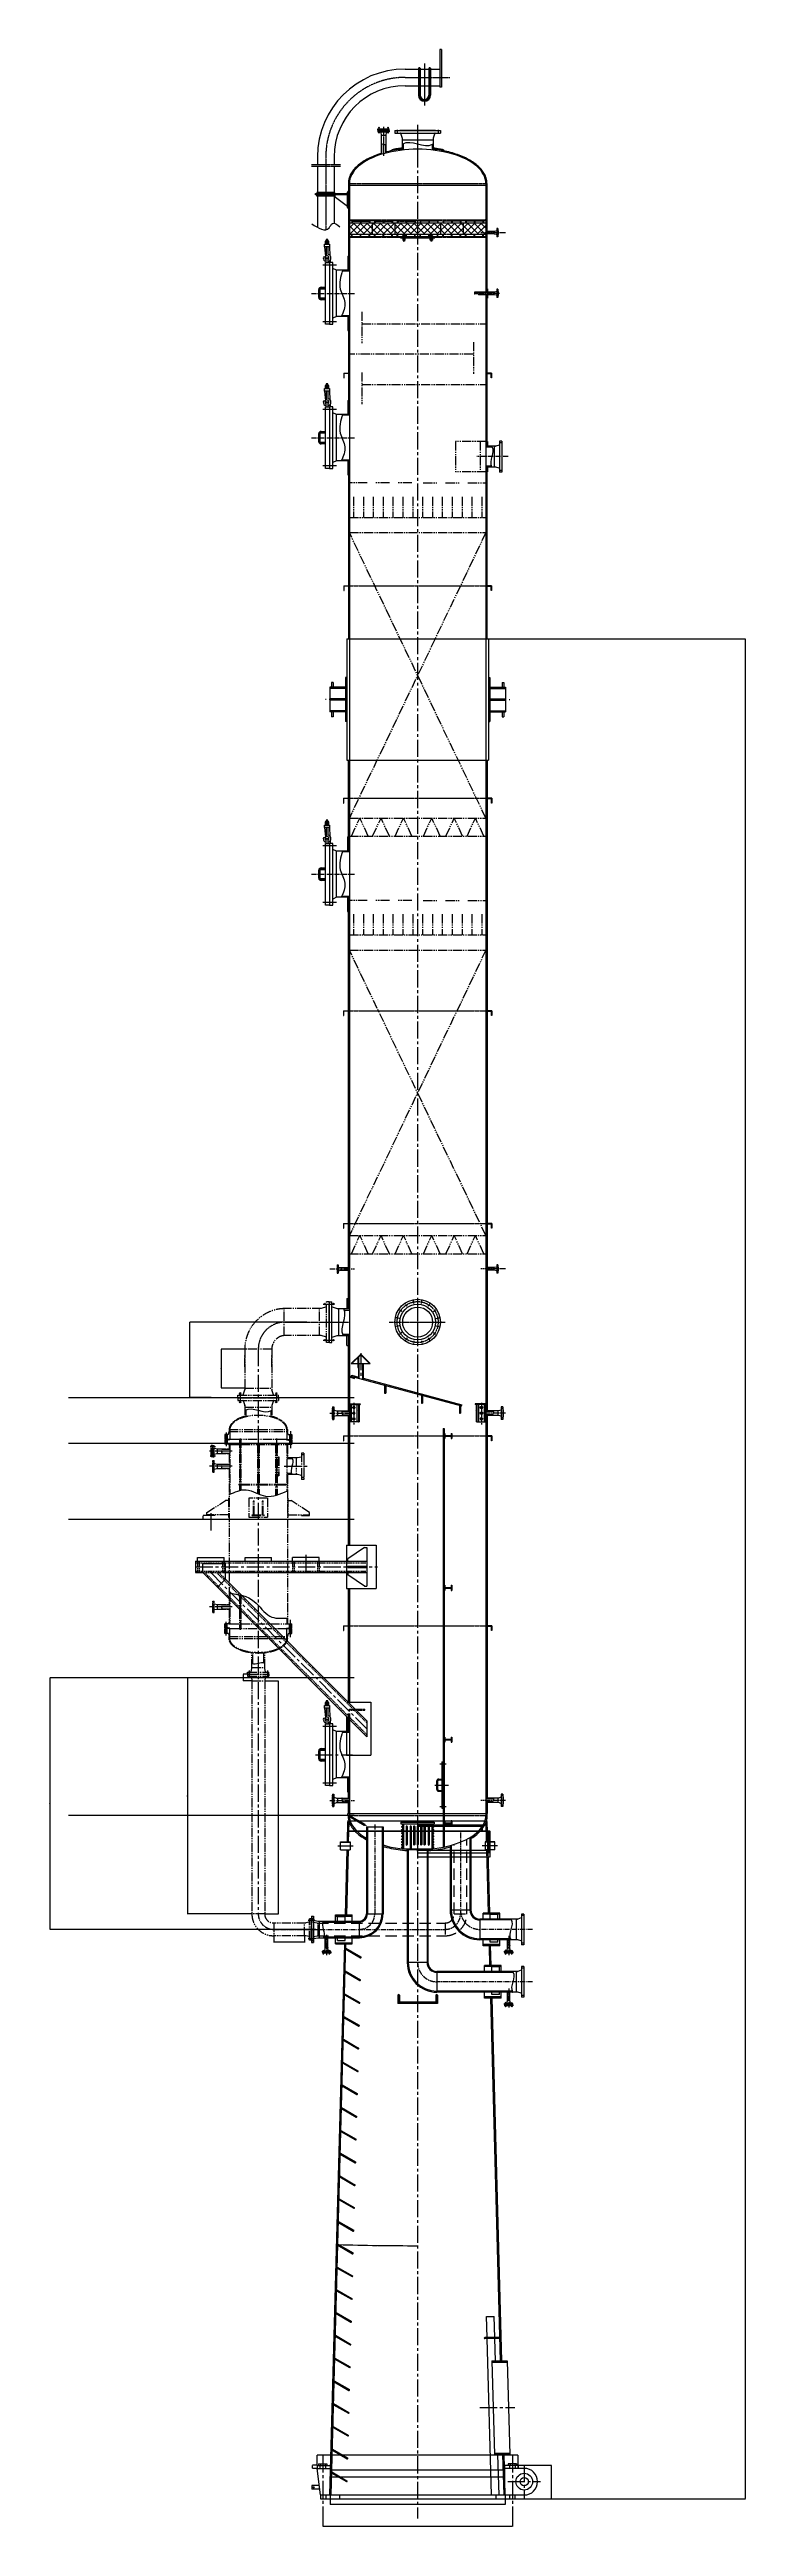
# Model space of a CAD drawing. Extents: x 45567 to 121349, y -17555 to 19241.
# Drawn here: x 80334 to 89505, y -17200 to 15429 of the extents above; entities that cross this region are included whole.
import ezdxf

# ---------------------------------------------------------------- set-up
doc = ezdxf.new("R2010")
doc.units = 0
doc.header["$LTSCALE"] = 30
doc.header["$MEASUREMENT"] = 0
for name, pattern in [('CENTER2', [1.125, 0.75, -0.125, 0.125, -0.125]), ('DASHDOT-S', [14, 10, -2, 0, -2]), ('DASHED', [0.75, 0.5, -0.25]), ('LIDIVIDE', [0.65, 0.4, -0.05, 0.05, -0.05, 0.05, -0.05])]:
    doc.linetypes.add(name, pattern=pattern)
doc.layers.get('DEFPOINTS').update_dxf_attribs({"linetype": 'CONTINUOUS'})
for name, color, linetype in [('1', 2, 'CONTINUOUS'), ('2', 1, 'CONTINUOUS'), ('3', 3, 'CENTER2'), ('4', 3, 'CENTER2'), ('5', 6, 'LIDIVIDE'), ('6', 4, 'DASHED')]:
    doc.layers.add(name, color=color, linetype=linetype)
doc.styles.add('HZ', font='simplex.shx', dxfattribs={"width": 0.75, "bigfont": 'SBTXT.shx'})
doc.dimstyles.new('STANDARD$0', dxfattribs={"dimtxt": 3.2, "dimasz": 2.8, "dimexe": 0.6, "dimexo": 0.6, "dimgap": 1, "dimtad": 1, "dimdec": 0, "dimzin": 0, "dimdsep": 46, "dimtxsty": 'HZ', "dimcen": 0.09, "dimadec": 0, "dimazin": 0, "dimtfac": 1, "dimtdec": 0, "dimtmove": 0, "dimatfit": 3, "dimfxl": 0, "dimtolj": 1, "dimtzin": 0, "dimarcsym": 0})
doc.dimstyles.new('STANDARD$2', dxfattribs={"dimtxt": 3.2, "dimasz": 2.8, "dimexe": 1, "dimexo": 0, "dimgap": 0.4, "dimtad": 1, "dimtih": 1, "dimtoh": 1, "dimdec": 0, "dimzin": 0, "dimdsep": 46, "dimtxsty": 'HZ', "dimcen": 0.75, "dimclrd": 256, "dimclre": 256, "dimclrt": 256, "dimadec": 0, "dimazin": 0, "dimtfac": 1, "dimtdec": 0, "dimtmove": 0, "dimatfit": 3, "dimfxl": 0, "dimtolj": 1, "dimtzin": 0, "dimlwd": -1, "dimlwe": -1, "dimarcsym": 0})

# ---------------------------------------------------------------- blocks, each defined once
blk = doc.blocks.new('*D584')
at = {"layer": '1', "color": 0, "lineweight": -2}
for p, q in [((84283, -7921), (84283, -7905)), ((84286, -7906), (86084, -7906)), ((86087, -7921), (86087, -7905))]:
    blk.add_line(p, q, dxfattribs=at)
at = {"layer": '1', "color": 0}
for points in [[(84286, -7905), (84286, -7906), (84283, -7906)], [(86084, -7905), (86084, -7906), (86087, -7906)]]:
    blk.add_solid(points, dxfattribs=at)
at = {"layer": 'DEFPOINTS', "color": 0}
for p in [(84283, -7922), (86087, -7906), (86087, -7922)]:
    blk.add_point(p, dxfattribs=at)
at = {"layer": '1', "color": 0, "insert": (85185, -7903), "char_height": 3.2, "attachment_point": 5, "style": 'HZ'}
blk.add_mtext('\\A1;1804', dxfattribs=at)
blk = doc.blocks.new('*D848')
at = {"layer": '1'}
for start, end in [(268.4729, 269.2263), (269.2425, 269.9959)]:
    blk.add_arc((85185, 25825), 39326, start, end, dxfattribs=at)
for points in [[(84137, -13488), (84137, -13487), (84134, -13487)], [(85182, -13501), (85182, -13502), (85185, -13501)]]:
    blk.add_solid(points, dxfattribs=at)
at = {"layer": 'DEFPOINTS', "color": 0}
for p in [(85185, 14437), (84240, -9524), (84484, -13495), (84046, -16784), (85185, -17094)]:
    blk.add_point(p, dxfattribs=at)
at = {"layer": '1', "insert": (84659, -13498), "char_height": 3.2, "attachment_point": 5, "style": 'HZ'}
blk.add_mtext('\\A1;1.531°', dxfattribs=at)
blk = doc.blocks.new('*D1340')
at = {"layer": '1', "color": 0, "lineweight": -2}
for p, q in [((83288, -9419), (83288, -9505)), ((83696, -9419), (83696, -9505)), ((83693, -9504), (83291, -9504))]:
    blk.add_line(p, q, dxfattribs=at)
at = {"layer": '1', "color": 0}
for points in [[(83291, -9503), (83291, -9504), (83288, -9504)], [(83693, -9503), (83693, -9504), (83696, -9504)]]:
    blk.add_solid(points, dxfattribs=at)
at = {"layer": 'DEFPOINTS', "color": 0}
for p in [(83288, -9419), (83696, -9419), (83288, -9504)]:
    blk.add_point(p, dxfattribs=at)
at = {"layer": '1', "color": 0, "insert": (83492, -9501), "char_height": 3.2, "attachment_point": 5, "style": 'HZ'}
blk.add_mtext('\\A1;408', dxfattribs=at)
blk = doc.blocks.new('*D1341')
at = {"layer": '1', "color": 0, "lineweight": -2}
for p, q in [((83170, -6061), (83352, -6061)), ((83352, -9129), (83352, -6064)), ((83170, -9131), (83352, -9131))]:
    blk.add_line(p, q, dxfattribs=at)
at = {"layer": '1', "color": 0}
for points in [[(83351, -6064), (83352, -6064), (83352, -6061)], [(83351, -9129), (83352, -9129), (83352, -9131)]]:
    blk.add_solid(points, dxfattribs=at)
at = {"layer": 'DEFPOINTS', "color": 0}
for p in [(83169, -6061), (83352, -6061), (83169, -9131)]:
    blk.add_point(p, dxfattribs=at)
at = {"layer": '1', "color": 0, "insert": (83349, -7596), "char_height": 3.2, "attachment_point": 5, "rotation": 90, "style": 'HZ'}
blk.add_mtext('\\A1;3070', dxfattribs=at)
blk = doc.blocks.new('*D1426')
at = {"layer": '1', "color": 0, "lineweight": -2}
for p, q in [((86136, -8041), (86136, -8383)), ((85185, -8254), (85185, -8383)), ((86133, -8382), (85188, -8382))]:
    blk.add_line(p, q, dxfattribs=at)
at = {"layer": '1', "color": 0}
for points in [[(85188, -8382), (85188, -8383), (85185, -8382)], [(86133, -8382), (86133, -8383), (86136, -8382)]]:
    blk.add_solid(points, dxfattribs=at)
at = {"layer": 'DEFPOINTS', "color": 0}
for p in [(86136, -8040), (85185, -8253), (85185, -8382)]:
    blk.add_point(p, dxfattribs=at)
at = {"layer": '1', "color": 0, "insert": (85660, -8379), "char_height": 3.2, "attachment_point": 5, "style": 'HZ'}
blk.add_mtext('\\A1;951', dxfattribs=at)
blk = doc.blocks.new('*D1427')
at = {"layer": '1', "color": 0, "lineweight": -2}
for p, q in [((86121, -8041), (86121, -8331)), ((85185, -8238), (85185, -8331)), ((86118, -8331), (85188, -8331))]:
    blk.add_line(p, q, dxfattribs=at)
at = {"layer": '1', "color": 0}
for points in [[(85188, -8330), (85188, -8331), (85185, -8331)], [(86118, -8330), (86118, -8331), (86121, -8331)]]:
    blk.add_solid(points, dxfattribs=at)
at = {"layer": 'DEFPOINTS', "color": 0}
for p in [(86121, -8040), (85185, -8238), (85185, -8331)]:
    blk.add_point(p, dxfattribs=at)
at = {"layer": '1', "color": 0, "insert": (85653, -8328), "char_height": 3.2, "attachment_point": 5, "style": 'HZ'}
blk.add_mtext('\\A1;936', dxfattribs=at)
blk = doc.blocks.new('*D1428')
at = {"layer": '1', "color": 0, "lineweight": -2}
for p, q in [((86106, -8041), (86106, -8296)), ((85185, -8305), (85185, -8294)), ((86103, -8295), (85188, -8295))]:
    blk.add_line(p, q, dxfattribs=at)
at = {"layer": '1', "color": 0}
for points in [[(85188, -8295), (85188, -8296), (85185, -8295)], [(86103, -8295), (86103, -8296), (86106, -8295)]]:
    blk.add_solid(points, dxfattribs=at)
at = {"layer": 'DEFPOINTS', "color": 0}
for p in [(86106, -8040), (85185, -8295), (85185, -8305)]:
    blk.add_point(p, dxfattribs=at)
at = {"layer": '1', "color": 0, "insert": (85645, -8292), "char_height": 3.2, "attachment_point": 5, "style": 'HZ'}
blk.add_mtext('\\A1;921', dxfattribs=at)
blk = doc.blocks.new('*D1429')
at = {"layer": '1', "color": 0, "lineweight": -2}
for p, q in [((85185, -7959), (85185, -7961)), ((86087, -7961), (85188, -7961)), ((86090, -8040), (86090, -7960))]:
    blk.add_line(p, q, dxfattribs=at)
at = {"layer": '1', "color": 0}
for points in [[(85188, -7960), (85188, -7961), (85185, -7961)], [(86087, -7960), (86087, -7961), (86090, -7961)]]:
    blk.add_solid(points, dxfattribs=at)
at = {"layer": 'DEFPOINTS', "color": 0}
for p in [(85185, -7958), (85185, -7961), (86090, -8040)]:
    blk.add_point(p, dxfattribs=at)
at = {"layer": '1', "color": 0, "insert": (85637, -7958), "char_height": 3.2, "attachment_point": 5, "style": 'HZ'}
blk.add_mtext('\\A1;905', dxfattribs=at)
blk = doc.blocks.new('*D1430')
at = {"layer": '1', "color": 0, "lineweight": -2}
for p, q in [((85185, -8009), (85185, -8041)), ((86062, -8040), (85188, -8040))]:
    blk.add_line(p, q, dxfattribs=at)
at = {"layer": '1', "color": 0}
for points in [[(85188, -8040), (85188, -8041), (85185, -8040)], [(86062, -8040), (86062, -8041), (86065, -8040)]]:
    blk.add_solid(points, dxfattribs=at)
at = {"layer": 'DEFPOINTS', "color": 0}
for p in [(85185, -8008), (85185, -8040), (86065, -8040)]:
    blk.add_point(p, dxfattribs=at)
at = {"layer": '1', "color": 0, "insert": (85625, -8038), "char_height": 3.2, "attachment_point": 5, "style": 'HZ'}
blk.add_mtext('\\A1;880', dxfattribs=at)
blk = doc.blocks.new('*D1431')
at = {"layer": '1', "color": 0, "lineweight": -2}
for p, q in [((85185, -7996), (85185, -7980)), ((86037, -7981), (85188, -7981)), ((86040, -8034), (86040, -7980))]:
    blk.add_line(p, q, dxfattribs=at)
at = {"layer": '1', "color": 0}
for points in [[(85188, -7980), (85188, -7981), (85185, -7981)], [(86037, -7980), (86037, -7981), (86040, -7981)]]:
    blk.add_solid(points, dxfattribs=at)
at = {"layer": 'DEFPOINTS', "color": 0}
for p in [(85185, -7981), (85185, -7997), (86040, -8034)]:
    blk.add_point(p, dxfattribs=at)
at = {"layer": '1', "color": 0, "insert": (85612, -7978), "char_height": 3.2, "attachment_point": 5, "style": 'HZ'}
blk.add_mtext('\\A1;855', dxfattribs=at)
blk = doc.blocks.new('*D2388')
at = {"layer": '1', "color": 0, "lineweight": -2}
for p, q in [((86510, -16394), (86950, -16394)), ((86950, -16832), (86950, -16397)), ((86465, -16834), (86950, -16834))]:
    blk.add_line(p, q, dxfattribs=at)
at = {"layer": '1', "color": 0}
for points in [[(86949, -16397), (86950, -16397), (86950, -16394)], [(86949, -16832), (86950, -16832), (86950, -16834)]]:
    blk.add_solid(points, dxfattribs=at)
at = {"layer": 'DEFPOINTS', "color": 0}
for p in [(86510, -16394), (86950, -16394), (86465, -16834)]:
    blk.add_point(p, dxfattribs=at)
at = {"layer": '1', "color": 0, "insert": (86947, -16614), "char_height": 3.2, "attachment_point": 5, "rotation": 90, "style": 'HZ'}
blk.add_mtext('\\A1;440', dxfattribs=at)
blk = doc.blocks.new('*D2389')
at = {"layer": '1', "color": 0, "lineweight": -2}
for p, q in [((84030, -16785), (84030, -16909)), ((86337, -16909), (84033, -16909)), ((86340, -16785), (86340, -16909))]:
    blk.add_line(p, q, dxfattribs=at)
at = {"layer": '1', "color": 0}
for points in [[(84033, -16908), (84033, -16909), (84030, -16909)], [(86337, -16908), (86337, -16909), (86340, -16909)]]:
    blk.add_solid(points, dxfattribs=at)
at = {"layer": 'DEFPOINTS', "color": 0}
for p in [(84030, -16784), (84030, -16909), (86340, -16784)]:
    blk.add_point(p, dxfattribs=at)
at = {"layer": '1', "color": 0, "insert": (85185, -16906), "char_height": 3.2, "attachment_point": 5, "style": 'HZ'}
blk.add_mtext('\\A1;2310', dxfattribs=at)
blk = doc.blocks.new('*D2390')
at = {"layer": '1', "color": 0, "lineweight": -2}
for p, q in [((83935, -16941), (83935, -17200)), ((86435, -16941), (86435, -17200)), ((86432, -17199), (83938, -17199))]:
    blk.add_line(p, q, dxfattribs=at)
at = {"layer": '1', "color": 0}
for points in [[(83938, -17199), (83938, -17199), (83935, -17199)], [(86432, -17199), (86432, -17199), (86435, -17199)]]:
    blk.add_solid(points, dxfattribs=at)
at = {"layer": 'DEFPOINTS', "color": 0}
for p in [(83935, -16941), (86435, -16941), (83935, -17199)]:
    blk.add_point(p, dxfattribs=at)
at = {"layer": '1', "color": 0, "insert": (85185, -17196), "char_height": 3.2, "attachment_point": 5, "style": 'HZ'}
blk.add_mtext('\\A1;2500', dxfattribs=at)
blk = doc.blocks.new('*D2391')
at = {"layer": '1', "color": 0, "lineweight": -2}
for p, q in [((84039, -16435), (84039, -16550)), ((86328, -16549), (84042, -16549)), ((86330, -16435), (86330, -16550))]:
    blk.add_line(p, q, dxfattribs=at)
at = {"layer": '1', "color": 0}
for points in [[(84042, -16549), (84042, -16549), (84039, -16549)], [(86328, -16549), (86328, -16549), (86330, -16549)]]:
    blk.add_solid(points, dxfattribs=at)
at = {"layer": 'DEFPOINTS', "color": 0}
for p in [(84039, -16434), (84039, -16549), (86330, -16434)]:
    blk.add_point(p, dxfattribs=at)
at = {"layer": '1', "color": 0, "insert": (85185, -16546), "char_height": 3.2, "attachment_point": 5, "style": 'HZ'}
blk.add_mtext('\\A1;2291', dxfattribs=at)
blk = doc.blocks.new('*D2392')
at = {"layer": '1', "color": 0, "lineweight": -2}
for p, q in [((84040, -16395), (84040, -16455)), ((84043, -16455), (86327, -16455)), ((86329, -16395), (86329, -16455))]:
    blk.add_line(p, q, dxfattribs=at)
at = {"layer": '1', "color": 0}
for points in [[(84043, -16454), (84043, -16455), (84040, -16455)], [(86327, -16454), (86327, -16455), (86329, -16455)]]:
    blk.add_solid(points, dxfattribs=at)
at = {"layer": 'DEFPOINTS', "color": 0}
for p in [(84040, -16394), (86329, -16394), (86329, -16455)]:
    blk.add_point(p, dxfattribs=at)
at = {"layer": '1', "color": 0, "insert": (85185, -16452), "char_height": 3.2, "attachment_point": 5, "style": 'HZ'}
blk.add_mtext('\\A1;2289', dxfattribs=at)
blk = doc.blocks.new('*D2393')
at = {"layer": '1', "color": 0, "lineweight": -2}
for p, q in [((83859, -16394), (83801, -16394)), ((83801, -16432), (83801, -16397)), ((83859, -16434), (83801, -16434))]:
    blk.add_line(p, q, dxfattribs=at)
at = {"layer": '1', "color": 0}
for points in [[(83801, -16397), (83802, -16397), (83801, -16394)], [(83801, -16432), (83802, -16432), (83801, -16434)]]:
    blk.add_solid(points, dxfattribs=at)
at = {"layer": 'DEFPOINTS', "color": 0}
for p in [(83801, -16394), (83860, -16394), (83860, -16434)]:
    blk.add_point(p, dxfattribs=at)
at = {"layer": '1', "color": 0, "insert": (83799, -16414), "char_height": 3.2, "attachment_point": 5, "rotation": 90, "style": 'HZ'}
blk.add_mtext('\\A1;40', dxfattribs=at)
blk = doc.blocks.new('*D2394')
at = {"layer": '1', "color": 0, "lineweight": -2}
for p, q in [((83860, -16394), (83860, -16262)), ((86507, -16262), (83863, -16262)), ((86510, -16434), (86510, -16262))]:
    blk.add_line(p, q, dxfattribs=at)
at = {"layer": '1', "color": 0}
for points in [[(83863, -16262), (83863, -16263), (83860, -16262)], [(86507, -16262), (86507, -16263), (86510, -16262)]]:
    blk.add_solid(points, dxfattribs=at)
at = {"layer": 'DEFPOINTS', "color": 0}
for p in [(83860, -16262), (83860, -16394), (86510, -16434)]:
    blk.add_point(p, dxfattribs=at)
at = {"layer": '1', "color": 0, "insert": (85185, -16260), "char_height": 3.2, "attachment_point": 5, "style": 'HZ'}
blk.add_mtext('\\A1;2650', dxfattribs=at)
blk = doc.blocks.new('*D2509')
at = {"layer": '1', "color": 0, "lineweight": -2}
for p, q in [((86117, 7666), (89505, 7666)), ((89505, -16832), (89505, 7663)), ((86951, -16834), (89505, -16834))]:
    blk.add_line(p, q, dxfattribs=at)
at = {"layer": '1', "color": 0}
for points in [[(89504, 7663), (89505, 7663), (89505, 7666)], [(89504, -16832), (89505, -16832), (89505, -16834)]]:
    blk.add_solid(points, dxfattribs=at)
at = {"layer": 'DEFPOINTS', "color": 0}
for p in [(86117, 7666), (89505, 7666), (86950, -16834)]:
    blk.add_point(p, dxfattribs=at)
at = {"layer": '1', "color": 0, "insert": (89502, -4584), "char_height": 3.2, "attachment_point": 5, "rotation": 90, "style": 'HZ'}
blk.add_mtext('\\A1;24500', dxfattribs=at)
blk = doc.blocks.new('*D2524')
at = {"layer": '1', "color": 0, "lineweight": -2}
for p, q in [((82422, -3884), (82357, -3884)), ((82357, -3932), (82357, -3887)), ((82422, -3934), (82357, -3934))]:
    blk.add_line(p, q, dxfattribs=at)
at = {"layer": '1', "color": 0}
for points in [[(82357, -3887), (82358, -3887), (82357, -3884)], [(82357, -3932), (82358, -3932), (82357, -3934)]]:
    blk.add_solid(points, dxfattribs=at)
at = {"layer": 'DEFPOINTS', "color": 0}
for p in [(82357, -3884), (82423, -3884), (82423, -3934)]:
    blk.add_point(p, dxfattribs=at)
at = {"layer": '1', "color": 0, "insert": (82355, -3909), "char_height": 3.2, "attachment_point": 5, "rotation": 90, "style": 'HZ'}
blk.add_mtext('\\A1;50', dxfattribs=at)
blk = doc.blocks.new('*D2525')
at = {"layer": '1', "color": 0, "lineweight": -2}
for p, q in [((83723, -1334), (82182, -1334)), ((82182, -2328), (82182, -1337)), ((82464, -2330), (82182, -2330))]:
    blk.add_line(p, q, dxfattribs=at)
at = {"layer": '1', "color": 0}
for points in [[(82182, -1337), (82183, -1337), (82182, -1334)], [(82182, -2328), (82183, -2328), (82182, -2330)]]:
    blk.add_solid(points, dxfattribs=at)
at = {"layer": 'DEFPOINTS', "color": 0}
for p in [(82182, -1334), (83724, -1334), (82465, -2330)]:
    blk.add_point(p, dxfattribs=at)
at = {"layer": '1', "color": 0, "insert": (82180, -1832), "char_height": 3.2, "attachment_point": 5, "rotation": 90, "style": 'HZ'}
blk.add_mtext('\\A1;996', dxfattribs=at)
blk = doc.blocks.new('*D2526')
at = {"layer": '1', "color": 0, "lineweight": -2}
for p, q in [((81444, -6022), (80338, -6022)), ((80338, -6025), (80338, -9332)), ((83842, -9334), (80338, -9334))]:
    blk.add_line(p, q, dxfattribs=at)
at = {"layer": '1', "color": 0}
for points in [[(80338, -6025), (80339, -6025), (80338, -6022)], [(80338, -9332), (80339, -9332), (80338, -9334)]]:
    blk.add_solid(points, dxfattribs=at)
at = {"layer": 'DEFPOINTS', "color": 0}
for p in [(81444, -6022), (80338, -9334), (83843, -9334)]:
    blk.add_point(p, dxfattribs=at)
at = {"layer": '1', "color": 0, "insert": (80336, -7678), "char_height": 3.2, "attachment_point": 5, "rotation": 90, "style": 'HZ'}
blk.add_mtext('\\A1;3312', dxfattribs=at)
blk = doc.blocks.new('*D2527')
at = {"layer": '1', "color": 0, "lineweight": -2}
for p, q in [((82906, -1690), (82595, -1690)), ((82595, -1693), (82595, -2201)), ((82906, -2203), (82595, -2203))]:
    blk.add_line(p, q, dxfattribs=at)
at = {"layer": '1', "color": 0}
for points in [[(82595, -1693), (82596, -1693), (82595, -1690)], [(82595, -2201), (82596, -2201), (82595, -2203)]]:
    blk.add_solid(points, dxfattribs=at)
at = {"layer": 'DEFPOINTS', "color": 0}
for p in [(82907, -1690), (82595, -2203), (82907, -2203)]:
    blk.add_point(p, dxfattribs=at)
at = {"layer": '1', "color": 0, "insert": (82593, -1947), "char_height": 3.2, "attachment_point": 5, "rotation": 90, "style": 'HZ'}
blk.add_mtext('\\A1;513', dxfattribs=at)
blk = doc.blocks.new('*D2528')
at = {"layer": '1', "color": 0, "lineweight": -2}
for p, q in [((82847, -6022), (82149, -6022)), ((82150, -6025), (82150, -9129)), ((83000, -9131), (82149, -9131))]:
    blk.add_line(p, q, dxfattribs=at)
at = {"layer": '1', "color": 0}
for points in [[(82150, -6025), (82150, -6025), (82150, -6022)], [(82150, -9129), (82150, -9129), (82150, -9131)]]:
    blk.add_solid(points, dxfattribs=at)
at = {"layer": 'DEFPOINTS', "color": 0}
for p in [(82848, -6022), (82150, -9131), (83001, -9131)]:
    blk.add_point(p, dxfattribs=at)
at = {"layer": '1', "color": 0, "insert": (82147, -7577), "char_height": 3.2, "attachment_point": 5, "rotation": 90, "style": 'HZ'}
blk.add_mtext('\\A1;3109', dxfattribs=at)
blk = doc.blocks.new('*D2529')
at = {"layer": '1', "color": 0, "lineweight": -2}
for p, q in [((82976, -5972), (82884, -5972)), ((83000, -6061), (82884, -6061)), ((82885, -5975), (82885, -6059))]:
    blk.add_line(p, q, dxfattribs=at)
at = {"layer": '1', "color": 0}
for points in [[(82885, -5975), (82886, -5975), (82885, -5972)], [(82885, -6059), (82886, -6059), (82885, -6061)]]:
    blk.add_solid(points, dxfattribs=at)
at = {"layer": 'DEFPOINTS', "color": 0}
for p in [(82885, -6061), (82977, -5972), (83001, -6061)]:
    blk.add_point(p, dxfattribs=at)
at = {"layer": '1', "color": 0, "insert": (82882, -6017), "char_height": 3.2, "attachment_point": 5, "rotation": 90, "style": 'HZ'}
blk.add_mtext('\\A1;89', dxfattribs=at)

msp = doc.modelspace()

# ---------------------------------------------------------------- hatches: boundary and pattern name
at = {"layer": '1'}
h = msp.add_hatch(dxfattribs=at)
h.set_pattern_fill('ANSI37', color=256, style=0)
h.set_pattern_definition([(45, (36164.45015, 15939.93447), (-0.08838834765, 0.08838834765), []), (135, (36164.45015, 15939.93447), (-0.08838834765, -0.08838834765), [])])
h.paths.add_polyline_path([(84274.840153, 13562.351232), (84258.921957, 13546.433036), (84274.840153, 13546.433036)])
h = msp.add_hatch(dxfattribs=at)
h.set_pattern_fill('ANSI37', color=256, style=0)
h.set_pattern_definition([(315, (36164.45015, 10957.6536), (-0.08838834765, -0.08838834765), []), (225, (36164.45015, 10957.6536), (-0.08838834765, 0.08838834765), [])])
h.paths.add_polyline_path([(84274.840153, 13335.236838), (84258.921957, 13351.155034), (84274.840153, 13351.155034)])
h = msp.add_hatch(dxfattribs=at)
h.set_pattern_fill('ANSI37', color=256, style=0)
h.set_pattern_definition([(315, (36150.45015, 10121.09447), (-0.08838834765, -0.08838834765), []), (225, (36150.45015, 10121.09447), (-0.08838834765, 0.08838834765), [])])
h.paths.add_polyline_path([(84292.840153, 13183.514474), (84284.840153, 13183.514474), (84284.840153, 13191.514474)])
h.paths.add_polyline_path([(84284.840153, 13167.514474), (84284.840153, 13175.514474), (84292.840153, 13175.514474)])
h = msp.add_hatch(dxfattribs=at)
h.set_pattern_fill('ANSI37', color=256, style=0)
h.set_pattern_definition([(225, (134219.23015, 10121.11353), (0.08838834765, -0.08838834765), []), (315, (134219.23015, 10121.11353), (0.08838834765, 0.08838834765), [])])
h.paths.add_polyline_path([(86076.840153, 13183.533529), (86084.840153, 13183.533529), (86084.840153, 13191.533529)])
h.paths.add_polyline_path([(86084.840153, 13167.533529), (86084.840153, 13175.533529), (86076.840153, 13175.533529)])
h = msp.add_hatch(dxfattribs=at)
h.set_pattern_fill('ANSI37', color=256, style=0)
h.set_pattern_definition([(45, (36150.45015, 16019.93447), (-0.08838834765, 0.08838834765), []), (135, (36150.45015, 16019.93447), (-0.08838834765, -0.08838834765), [])])
h.paths.add_polyline_path([(84292.840153, 12957.514474), (84284.840153, 12957.514474), (84284.840153, 12949.514474)])
h.paths.add_polyline_path([(84284.840153, 12973.514474), (84284.840153, 12965.514474), (84292.840153, 12965.514474)])
h = msp.add_hatch(dxfattribs=at)
h.set_pattern_fill('ANSI37', color=256, style=0)
h.set_pattern_definition([(45, (36250.45015, 16019.93447), (-0.08838834765, 0.08838834765), []), (135, (36250.45015, 16019.93447), (-0.08838834765, -0.08838834765), [])])
h.paths.add_polyline_path([(84980.800153, 12965.514474), (84988.800153, 12965.514474), (84988.800153, 12973.514474)])
h = msp.add_hatch(dxfattribs=at)
h.set_pattern_fill('ANSI37', color=256, style=0)
h.set_pattern_definition([(135, (133759.15015, 16019.93447), (0.08838834765, 0.08838834765), []), (45, (133759.15015, 16019.93447), (0.08838834765, -0.08838834765), [])])
h.paths.add_polyline_path([(85020.800153, 12973.514474), (85028.800153, 12965.514474), (85020.800153, 12965.514474)])
h = msp.add_hatch(dxfattribs=at)
h.set_pattern_fill('ANSI37', color=256, style=0)
h.set_pattern_definition([(45, (36610.53015, 16019.93447), (-0.08838834765, 0.08838834765), []), (135, (36610.53015, 16019.93447), (-0.08838834765, -0.08838834765), [])])
h.paths.add_polyline_path([(85348.880153, 12973.514474), (85340.880153, 12965.514474), (85348.880153, 12965.514474)])
h = msp.add_hatch(dxfattribs=at)
h.set_pattern_fill('ANSI37', color=256, style=0)
h.set_pattern_definition([(135, (134119.23015, 16019.93447), (0.08838834765, 0.08838834765), []), (45, (134119.23015, 16019.93447), (0.08838834765, -0.08838834765), [])])
h.paths.add_polyline_path([(85380.880153, 12973.514474), (85388.880153, 12965.514474), (85380.880153, 12965.514474)])
h = msp.add_hatch(dxfattribs=at)
h.set_pattern_fill('ANSI37', color=256, style=0)
h.set_pattern_definition([(135, (134219.23015, 16019.95353), (0.08838834765, 0.08838834765), []), (45, (134219.23015, 16019.95353), (0.08838834765, -0.08838834765), [])])
h.paths.add_polyline_path([(86076.840153, 12957.533529), (86084.840153, 12957.533529), (86084.840153, 12949.533529)])
h.paths.add_polyline_path([(86084.840153, 12973.533529), (86084.840153, 12965.533529), (86076.840153, 12965.533529)])
h = msp.add_hatch(dxfattribs=at)
h.set_pattern_fill('ANSI31', color=256, scale=60, angle=90, style=0)
h.set_pattern_definition([(135, (-758082.573, -244532.481), (-5.30330086, -5.30330086), [])])
h.paths.add_polyline_path([(84335.840153, -2412.985526), (84284.840153, -2412.985526), (84284.840153, -2421.985526), (84335.840153, -2421.985526)])
h.paths.add_polyline_path([(84428.840153, -2412.985526), (84353.840153, -2412.985526), (84353.840153, -2421.985526), (84428.840153, -2421.985526)])
h = msp.add_hatch(dxfattribs=at)
h.set_pattern_fill('ANSI31', color=256, scale=60, style=0)
h.set_pattern_definition([(45, (-758082.573, -244532.481), (-5.30330086, 5.30330086), [])])
h.paths.add_polyline_path([(84404.840153, -2534.485526), (84413.840153, -2534.485526), (84413.840153, -2421.985526), (84404.840153, -2421.985526)])
h.paths.add_polyline_path([(84404.840153, -2646.985526), (84413.840153, -2646.985526), (84413.840153, -2534.485526), (84404.840153, -2534.485526)])
h = msp.add_hatch(dxfattribs=at)
h.set_pattern_fill('ANSI31', color=256, scale=60, angle=90, style=0)
h.set_pattern_definition([(45, (928452.253, -244532.481), (5.30330086, -5.30330086), [])])
h.paths.add_polyline_path([(86033.840153, -2412.985526), (86084.840153, -2412.985526), (86084.840153, -2421.985526), (86033.840153, -2421.985526)])
h.paths.add_polyline_path([(85940.840153, -2412.985526), (86015.840153, -2412.985526), (86015.840153, -2421.985526), (85940.840153, -2421.985526)])
h = msp.add_hatch(dxfattribs=at)
h.set_pattern_fill('ANSI31', color=256, scale=60, style=0)
h.set_pattern_definition([(135, (928452.253, -244532.481), (5.30330086, 5.30330086), [])])
h.paths.add_polyline_path([(85964.840153, -2534.485526), (85955.840153, -2534.485526), (85955.840153, -2421.985526), (85964.840153, -2421.985526)])
h.paths.add_polyline_path([(85964.840153, -2646.985526), (85955.840153, -2646.985526), (85955.840153, -2534.485526), (85964.840153, -2534.485526)])
h = msp.add_hatch(dxfattribs=at)
h.set_pattern_fill('ANSI37', color=256, scale=10, style=0)
h.set_pattern_definition([(45, (-248571.03, -89433.257), (-0.8838834765, 0.8838834765), []), (135, (-248571.03, -89433.257), (-0.8838834765, -0.8838834765), [])])
h.paths.add_polyline_path([(84972.923045, -7983.036253, 1), (84984.840153, -7983.036253, 1)])
h = msp.add_hatch(dxfattribs=at)
h.set_pattern_fill('ANSI37', color=256, scale=10, style=0)
h.set_pattern_definition([(45, (-248571.03, -89475.105), (-0.8838834765, 0.8838834765), []), (135, (-248571.03, -89475.105), (-0.8838834765, -0.8838834765), [])])
h.paths.add_polyline_path([(84972.923045, -8024.884239, 1), (84984.840153, -8024.884239, 1)])
h = msp.add_hatch(dxfattribs=at)
h.set_pattern_fill('ANSI37', color=256, scale=10, style=0)
h.set_pattern_definition([(45, (-248571.03, -89517.639), (-0.8838834765, 0.8838834765), []), (135, (-248571.03, -89517.639), (-0.8838834765, -0.8838834765), [])])
h.paths.add_polyline_path([(84972.923045, -8067.418177, 1), (84984.840153, -8067.418177, 1)])
h = msp.add_hatch(dxfattribs=at)
h.set_pattern_fill('ANSI37', color=256, scale=10, style=0)
h.set_pattern_definition([(45, (-248571.03, -89558.6368), (-0.8838834765, 0.8838834765), []), (135, (-248571.03, -89558.6368), (-0.8838834765, -0.8838834765), [])])
h.paths.add_polyline_path([(84972.923045, -8108.416024, 1), (84984.840153, -8108.416024, 1)])
h = msp.add_hatch(dxfattribs=at)
h.set_pattern_fill('ANSI37', color=256, scale=10, style=0)
h.set_pattern_definition([(45, (-248571.03, -89597.3102), (-0.8838834765, 0.8838834765), []), (135, (-248571.03, -89597.3102), (-0.8838834765, -0.8838834765), [])])
h.paths.add_polyline_path([(84972.923045, -8147.089413, 1), (84984.840153, -8147.089413, 1)])
h = msp.add_hatch(dxfattribs=at)
h.set_pattern_fill('ANSI37', color=256, scale=10, style=0)
h.set_pattern_definition([(135, (418940.7103, -89433.257), (0.8838834765, 0.8838834765), []), (45, (418940.7103, -89433.257), (0.8838834765, -0.8838834765), [])])
h.paths.add_polyline_path([(85396.757261, -7983.036253, 1), (85384.840153, -7983.036253, 1)])
h = msp.add_hatch(dxfattribs=at)
h.set_pattern_fill('ANSI37', color=256, scale=10, style=0)
h.set_pattern_definition([(135, (418940.7103, -89475.105), (0.8838834765, 0.8838834765), []), (45, (418940.7103, -89475.105), (0.8838834765, -0.8838834765), [])])
h.paths.add_polyline_path([(85396.757261, -8024.884239, 1), (85384.840153, -8024.884239, 1)])
h = msp.add_hatch(dxfattribs=at)
h.set_pattern_fill('ANSI37', color=256, scale=10, style=0)
h.set_pattern_definition([(135, (418940.7103, -89517.639), (0.8838834765, 0.8838834765), []), (45, (418940.7103, -89517.639), (0.8838834765, -0.8838834765), [])])
h.paths.add_polyline_path([(85396.757261, -8067.418177, 1), (85384.840153, -8067.418177, 1)])
h = msp.add_hatch(dxfattribs=at)
h.set_pattern_fill('ANSI37', color=256, scale=10, style=0)
h.set_pattern_definition([(135, (418940.7103, -89558.6368), (0.8838834765, 0.8838834765), []), (45, (418940.7103, -89558.6368), (0.8838834765, -0.8838834765), [])])
h.paths.add_polyline_path([(85396.757261, -8108.416024, 1), (85384.840153, -8108.416024, 1)])
h = msp.add_hatch(dxfattribs=at)
h.set_pattern_fill('ANSI37', color=256, scale=10, style=0)
h.set_pattern_definition([(135, (418940.7103, -89597.3102), (0.8838834765, 0.8838834765), []), (45, (418940.7103, -89597.3102), (0.8838834765, -0.8838834765), [])])
h.paths.add_polyline_path([(85396.757261, -8147.089413, 1), (85384.840153, -8147.089413, 1)])
h = msp.add_hatch(dxfattribs=at)
h.set_pattern_fill('ANSI37', color=256, scale=10, style=0)
h.set_pattern_definition([(45, (-248571.03, -89633.6699), (-0.8838834765, 0.8838834765), []), (135, (-248571.03, -89633.6699), (-0.8838834765, -0.8838834765), [])])
h.paths.add_polyline_path([(84972.923045, -8183.449121, 1), (84984.840153, -8183.449121, 1)])
h = msp.add_hatch(dxfattribs=at)
h.set_pattern_fill('ANSI37', color=256, scale=10, style=0)
h.set_pattern_definition([(45, (-248571.03, -89669.8487), (-0.8838834765, 0.8838834765), []), (135, (-248571.03, -89669.8487), (-0.8838834765, -0.8838834765), [])])
h.paths.add_polyline_path([(84972.923045, -8219.627935, 1), (84984.840153, -8219.627935, 1)])
h = msp.add_hatch(dxfattribs=at)
h.set_pattern_fill('ANSI37', color=256, scale=10, style=0)
h.set_pattern_definition([(45, (-248571.03, -89702.9327), (-0.8838834765, 0.8838834765), []), (135, (-248571.03, -89702.9327), (-0.8838834765, -0.8838834765), [])])
h.paths.add_polyline_path([(84972.923045, -8252.711964, 1), (84984.840153, -8252.711964, 1)])
h = msp.add_hatch(dxfattribs=at)
h.set_pattern_fill('ANSI37', color=256, scale=10, style=0)
h.set_pattern_definition([(135, (418940.7103, -89633.6699), (0.8838834765, 0.8838834765), []), (45, (418940.7103, -89633.6699), (0.8838834765, -0.8838834765), [])])
h.paths.add_polyline_path([(85396.757261, -8183.449121, 1), (85384.840153, -8183.449121, 1)])
h = msp.add_hatch(dxfattribs=at)
h.set_pattern_fill('ANSI37', color=256, scale=10, style=0)
h.set_pattern_definition([(135, (418940.7103, -89669.8487), (0.8838834765, 0.8838834765), []), (45, (418940.7103, -89669.8487), (0.8838834765, -0.8838834765), [])])
h.paths.add_polyline_path([(85396.757261, -8219.627935, 1), (85384.840153, -8219.627935, 1)])
h = msp.add_hatch(dxfattribs=at)
h.set_pattern_fill('ANSI37', color=256, scale=10, style=0)
h.set_pattern_definition([(135, (418940.7103, -89702.9327), (0.8838834765, 0.8838834765), []), (45, (418940.7103, -89702.9327), (0.8838834765, -0.8838834765), [])])
h.paths.add_polyline_path([(85396.757261, -8252.711964, 1), (85384.840153, -8252.711964, 1)])
at = {"layer": '5'}
h = msp.add_hatch(dxfattribs=at)
h.set_pattern_fill('ANSI37', color=256, scale=500, style=0)
h.set_pattern_definition([(45, (-248571.03, -89702.93), (-44.194174, 44.194174), []), (135, (-248571.03, -89702.93), (-44.194174, -44.194174), [])])
h.paths.add_polyline_path([(84584.840153, 12995.514474), (84584.840153, 13145.514474), (84284.840153, 13145.514474), (84284.840153, 12995.514474)])
h.paths.add_polyline_path([(84884.840153, 12995.514474), (84884.840153, 13145.514474), (84584.840153, 13145.514474), (84584.840153, 12995.514474)])
h.paths.add_polyline_path([(85184.840153, 12995.514474), (85184.840153, 13145.514474), (84884.840153, 13145.514474), (84884.840153, 12995.514474)])
h.paths.add_polyline_path([(85484.840153, 12995.514474), (85484.840153, 13145.514474), (85184.840153, 13145.514474), (85184.840153, 12995.514474)])
h.paths.add_polyline_path([(85784.840153, 12995.514474), (85784.840153, 13145.514474), (85484.840153, 13145.514474), (85484.840153, 12995.514474)])
h.paths.add_polyline_path([(86084.840153, 12995.514474), (86084.840153, 13145.514474), (85784.840153, 13145.514474), (85784.840153, 12995.514474)])
at = {"layer": '5', "ltscale": 10}
h = msp.add_hatch(dxfattribs=at)
h.set_pattern_fill('ANSI37', color=256, scale=10, style=0)
h.set_pattern_definition([(135, (93607.624, -7717.9061), (0.88388348, 0.88388348), []), (45, (93607.624, -7717.9061), (0.88388348, -0.88388348), [])])
h.paths.add_polyline_path([(82693.840153, -2942.485526), (82703.257577, -2942.485526, -0.2982166267), (82707.840153, -2945.485526), (82709.840153, -2945.485526), (82709.840153, -2947.485526), (82707.840153, -2947.485526), (82701.840153, -2954.636048)])
h = msp.add_hatch(dxfattribs=at)
h.set_pattern_fill('ANSI37', color=256, scale=10, style=0)
h.set_pattern_definition([(45, (72562.0564, -7717.9061), (-0.88388348, 0.88388348), []), (135, (72562.0564, -7717.9061), (-0.88388348, -0.88388348), [])])
h.paths.add_polyline_path([(83461.840153, -2945.485526), (83459.840153, -2945.485526), (83459.840153, -2947.485526), (83461.840153, -2947.485526), (83467.840153, -2954.636048), (83475.840153, -2942.485526), (83466.422729, -2942.485526, 0.2982166267)])
h = msp.add_hatch(dxfattribs=at)
h.set_pattern_fill('ANSI37', color=256, scale=10, style=0)
h.set_pattern_definition([(225, (93607.624, -535.065), (0.88388348, -0.88388348), []), (315, (93607.624, -535.065), (0.88388348, 0.88388348), [])])
h.paths.add_polyline_path([(82693.840153, -5310.485526), (82703.257577, -5310.485526, 0.2982166267), (82707.840153, -5307.485526), (82709.840153, -5307.485526), (82709.840153, -5305.485526), (82707.840153, -5305.485526), (82701.840153, -5298.335005)])
h = msp.add_hatch(dxfattribs=at)
h.set_pattern_fill('ANSI37', color=256, scale=10, style=0)
h.set_pattern_definition([(315, (72562.0564, -535.065), (-0.88388348, -0.88388348), []), (225, (72562.0564, -535.065), (-0.88388348, 0.88388348), [])])
h.paths.add_polyline_path([(83461.840153, -5307.485526), (83459.840153, -5307.485526), (83459.840153, -5305.485526), (83461.840153, -5305.485526), (83467.840153, -5298.335005), (83475.840153, -5310.485526), (83466.422729, -5310.485526, -0.2982166267)])

# ---------------------------------------------------------------- linework, layer by layer
at = {"layer": '1'}
for p, q in [((84258.921957, 13546.433036), (84274.840153, 13562.351232)), ((84258.921957, 13351.155034), (84274.840153, 13335.236838)), ((84284.840153, 13191.514474), (84292.840153, 13183.514474)), ((84292.840153, 13175.514474), (84284.840153, 13167.514474)), ((86084.840153, 13191.533529), (86076.840153, 13183.533529)), ((86076.840153, 13175.533529), (86084.840153, 13167.533529)), ((84292.840153, 12965.514474), (84284.840153, 12973.514474)), ((84284.840153, 12949.514474), (84292.840153, 12957.514474)), ((86076.840153, 12965.533529), (86084.840153, 12973.533529)), ((86084.840153, 12949.533529), (86076.840153, 12957.533529)), ((84211.840153, 11165.514474), (84274.840153, 11165.514474)), ((84211.840153, 11165.514474), (84211.840153, 11102.514474)), ((84211.840153, 11102.514474), (84216.840153, 11102.514474)), ((84274.840153, 11160.514474), (84216.840153, 11160.514474)), ((84216.840153, 11102.514474), (84216.840153, 11160.514474)), ((84274.840153, 11165.514474), (84274.840153, 11160.514474)), ((86157.840153, 11165.514474), (86094.840153, 11165.514474)), ((86094.840153, 11165.514474), (86094.840153, 11160.514474)), ((86094.840153, 11160.514474), (86152.840153, 11160.514474)), ((86152.840153, 11102.514474), (86152.840153, 11160.514474)), ((86157.840153, 11102.514474), (86152.840153, 11102.514474)), ((86157.840153, 11165.514474), (86157.840153, 11102.514474)), ((84211.840153, 8365.514474), (84274.840153, 8365.514474)), ((84211.840153, 8365.514474), (84211.840153, 8302.514474)), ((84211.840153, 8302.514474), (84216.840153, 8302.514474)), ((84274.840153, 8360.514474), (84216.840153, 8360.514474)), ((84216.840153, 8302.514474), (84216.840153, 8360.514474)), ((84274.840153, 8365.514474), (84274.840153, 8360.514474)), ((86157.840153, 8365.514474), (86094.840153, 8365.514474)), ((86094.840153, 8365.514474), (86094.840153, 8360.514474)), ((86094.840153, 8360.514474), (86152.840153, 8360.514474)), ((86152.840153, 8302.514474), (86152.840153, 8360.514474)), ((86157.840153, 8302.514474), (86152.840153, 8302.514474)), ((86157.840153, 8365.514474), (86157.840153, 8302.514474)), ((84205.840153, 5565.514474), (84268.840153, 5565.514474)), ((84205.840153, 5565.514474), (84205.840153, 5502.514474)), ((84268.840153, 5560.514474), (84210.840153, 5560.514474)), ((84210.840153, 5502.514474), (84210.840153, 5560.514474)), ((84268.840153, 5565.514474), (84268.840153, 5560.514474)), ((86163.840153, 5565.514474), (86100.840153, 5565.514474)), ((86100.840153, 5565.514474), (86100.840153, 5560.514474)), ((86100.840153, 5560.514474), (86158.840153, 5560.514474)), ((86158.840153, 5502.514474), (86158.840153, 5560.514474)), ((86163.840153, 5565.514474), (86163.840153, 5502.514474)), ((84205.840153, 5502.514474), (84210.840153, 5502.514474)), ((86163.840153, 5502.514474), (86158.840153, 5502.514474)), ((84205.840153, 2765.514474), (84268.840153, 2765.514474)), ((84205.840153, 2765.514474), (84205.840153, 2702.514474)), ((84205.840153, 2702.514474), (84210.840153, 2702.514474)), ((84268.840153, 2760.514474), (84210.840153, 2760.514474)), ((84210.840153, 2702.514474), (84210.840153, 2760.514474)), ((84268.840153, 2765.514474), (84268.840153, 2760.514474)), ((86163.840153, 2765.514474), (86100.840153, 2765.514474)), ((86100.840153, 2765.514474), (86100.840153, 2760.514474)), ((86100.840153, 2760.514474), (86158.840153, 2760.514474)), ((86158.840153, 2702.514474), (86158.840153, 2760.514474)), ((86163.840153, 2702.514474), (86158.840153, 2702.514474)), ((86163.840153, 2765.514474), (86163.840153, 2702.514474)), ((84205.840153, -34.485526), (84268.840153, -34.485526)), ((84205.840153, -34.485526), (84205.840153, -97.485526)), ((84205.840153, -97.485526), (84210.840153, -97.485526)), ((84268.840153, -39.485526), (84210.840153, -39.485526)), ((84210.840153, -97.485526), (84210.840153, -39.485526)), ((84268.840153, -34.485526), (84268.840153, -39.485526)), ((86163.840153, -34.485526), (86100.840153, -34.485526)), ((86100.840153, -34.485526), (86100.840153, -39.485526)), ((86100.840153, -39.485526), (86158.840153, -39.485526)), ((86158.840153, -97.485526), (86158.840153, -39.485526)), ((86163.840153, -97.485526), (86158.840153, -97.485526)), ((86163.840153, -34.485526), (86163.840153, -97.485526)), ((83953.762176, -1105.737296), (83972.265716, -1087.233756)), ((83953.762176, -1087.233756), (83972.265716, -1105.737296)), ((84085.918131, -1105.737296), (84067.41459, -1087.233756)), ((84085.918131, -1087.233756), (84067.41459, -1105.737296)), ((83953.762176, -1563.233756), (83972.265716, -1581.737296)), ((83953.762176, -1581.737296), (83972.265716, -1563.233756)), ((84085.918131, -1563.233756), (84067.41459, -1581.737296)), ((84085.918131, -1581.737296), (84067.41459, -1563.233756)), ((82833.869423, -2264.642281), (82859.810884, -2290.583742)), ((82859.810884, -2264.642281), (82833.869423, -2290.583742)), ((83335.810884, -2264.642281), (83309.869423, -2290.583742)), ((83309.869423, -2264.642281), (83335.810884, -2290.583742)), ((84347.704406, -2330.485526), (80582.367216, -2330.485526)), ((82833.869423, -2396.328771), (82859.810884, -2370.38731)), ((82859.810884, -2396.328771), (82833.869423, -2370.38731)), ((83335.810884, -2396.328771), (83309.869423, -2370.38731)), ((83309.869423, -2396.328771), (83335.810884, -2370.38731)), ((84295.658841, -2426.19153), (84292.546601, -2426.19153)), ((84295.658841, -2430.15529), (84292.546601, -2430.15529)), ((84295.658841, -2433.965523), (84292.546601, -2433.965523)), ((84295.658841, -2437.987593), (84292.546601, -2437.987593)), ((84295.658841, -2441.951352), (84292.546601, -2441.951352)), ((84295.658841, -2445.761586), (84292.546601, -2445.761586)), ((84295.658841, -2449.57182), (84292.546601, -2449.57182)), ((84295.658841, -2453.535579), (84292.546601, -2453.535579)), ((84295.658841, -2457.499339), (84292.546601, -2457.499339)), ((84295.658841, -2461.309572), (84292.546601, -2461.309572)), ((84295.658841, -2465.119806), (84292.546601, -2465.119806)), ((84295.658841, -2469.083565), (84292.546601, -2469.083565)), ((84295.658841, -2473.105635), (84292.546601, -2473.105635)), ((84295.658841, -2476.915868), (84292.546601, -2476.915868)), ((84295.658841, -2480.879628), (84292.546601, -2480.879628)), ((84295.658841, -2484.843387), (84292.546601, -2484.843387)), ((84295.658841, -2488.653621), (84292.546601, -2488.653621)), ((84295.658841, -2492.67569), (84292.546601, -2492.67569)), ((84295.658841, -2496.63945), (84292.546601, -2496.63945)), ((84295.658841, -2500.449684), (84292.546601, -2500.449684)), ((84295.658841, -2504.259917), (84292.546601, -2504.259917)), ((84295.658841, -2508.223677), (84292.546601, -2508.223677)), ((84295.658841, -2512.187436), (84292.546601, -2512.187436)), ((84295.658841, -2515.99767), (84292.546601, -2515.99767)), ((84295.658841, -2519.807904), (84292.546601, -2519.807904)), ((84295.658841, -2523.771663), (84292.546601, -2523.771663)), ((84295.658841, -2527.793732), (84292.546601, -2527.793732)), ((84295.658841, -2531.603966), (84292.546601, -2531.603966)), ((84295.658841, -2535.567726), (84292.546601, -2535.567726)), ((84295.658841, -2535.567726), (84292.546601, -2535.567726)), ((84295.658841, -2539.531485), (84292.546601, -2539.531485)), ((84295.658841, -2543.341719), (84292.546601, -2543.341719)), ((84295.658841, -2547.363788), (84292.546601, -2547.363788)), ((84295.658841, -2551.327548), (84292.546601, -2551.327548)), ((84295.658841, -2555.137781), (84292.546601, -2555.137781)), ((84295.658841, -2558.948015), (84292.546601, -2558.948015)), ((84295.658841, -2562.911774), (84292.546601, -2562.911774)), ((84295.658841, -2566.875534), (84292.546601, -2566.875534)), ((84295.658841, -2570.685768), (84292.546601, -2570.685768)), ((84295.658841, -2574.496001), (84292.546601, -2574.496001)), ((84295.658841, -2578.459761), (84292.546601, -2578.459761)), ((84295.658841, -2582.48183), (84292.546601, -2582.48183)), ((84295.658841, -2586.292064), (84292.546601, -2586.292064)), ((84295.658841, -2590.255823), (84292.546601, -2590.255823)), ((84295.658841, -2594.219583), (84292.546601, -2594.219583)), ((84295.658841, -2598.029816), (84292.546601, -2598.029816)), ((84295.658841, -2602.051886), (84292.546601, -2602.051886)), ((84295.658841, -2606.015645), (84292.546601, -2606.015645)), ((84295.658841, -2609.825879), (84292.546601, -2609.825879)), ((86074.021465, -2426.19153), (86077.133705, -2426.19153)), ((86074.021465, -2430.15529), (86077.133705, -2430.15529)), ((86074.021465, -2433.965523), (86077.133705, -2433.965523)), ((86074.021465, -2437.987593), (86077.133705, -2437.987593)), ((86074.021465, -2441.951352), (86077.133705, -2441.951352)), ((86074.021465, -2445.761586), (86077.133705, -2445.761586)), ((86074.021465, -2449.57182), (86077.133705, -2449.57182)), ((86074.021465, -2453.535579), (86077.133705, -2453.535579)), ((86074.021465, -2457.499339), (86077.133705, -2457.499339)), ((86074.021465, -2461.309572), (86077.133705, -2461.309572)), ((86074.021465, -2465.119806), (86077.133705, -2465.119806)), ((86074.021465, -2469.083565), (86077.133705, -2469.083565)), ((86074.021465, -2473.105635), (86077.133705, -2473.105635)), ((86074.021465, -2476.915868), (86077.133705, -2476.915868)), ((86074.021465, -2480.879628), (86077.133705, -2480.879628)), ((86074.021465, -2484.843387), (86077.133705, -2484.843387)), ((86074.021465, -2488.653621), (86077.133705, -2488.653621)), ((86074.021465, -2492.67569), (86077.133705, -2492.67569)), ((86074.021465, -2496.63945), (86077.133705, -2496.63945)), ((86074.021465, -2500.449684), (86077.133705, -2500.449684)), ((86074.021465, -2504.259917), (86077.133705, -2504.259917)), ((86074.021465, -2508.223677), (86077.133705, -2508.223677)), ((86074.021465, -2512.187436), (86077.133705, -2512.187436)), ((86074.021465, -2515.99767), (86077.133705, -2515.99767)), ((86074.021465, -2519.807904), (86077.133705, -2519.807904)), ((86074.021465, -2523.771663), (86077.133705, -2523.771663)), ((86074.021465, -2527.793732), (86077.133705, -2527.793732)), ((86074.021465, -2531.603966), (86077.133705, -2531.603966)), ((86074.021465, -2535.567726), (86077.133705, -2535.567726)), ((86074.021465, -2535.567726), (86077.133705, -2535.567726)), ((86074.021465, -2539.531485), (86077.133705, -2539.531485)), ((86074.021465, -2543.341719), (86077.133705, -2543.341719)), ((86074.021465, -2547.363788), (86077.133705, -2547.363788)), ((86074.021465, -2551.327548), (86077.133705, -2551.327548)), ((86074.021465, -2555.137781), (86077.133705, -2555.137781)), ((86074.021465, -2558.948015), (86077.133705, -2558.948015)), ((86074.021465, -2562.911774), (86077.133705, -2562.911774)), ((86074.021465, -2566.875534), (86077.133705, -2566.875534)), ((86074.021465, -2570.685768), (86077.133705, -2570.685768)), ((86074.021465, -2574.496001), (86077.133705, -2574.496001)), ((86074.021465, -2578.459761), (86077.133705, -2578.459761)), ((86074.021465, -2582.48183), (86077.133705, -2582.48183)), ((86074.021465, -2586.292064), (86077.133705, -2586.292064)), ((86074.021465, -2590.255823), (86077.133705, -2590.255823)), ((86074.021465, -2594.219583), (86077.133705, -2594.219583)), ((86074.021465, -2598.029816), (86077.133705, -2598.029816)), ((86074.021465, -2602.051886), (86077.133705, -2602.051886)), ((86074.021465, -2606.015645), (86077.133705, -2606.015645)), ((86074.021465, -2609.825879), (86077.133705, -2609.825879)), ((84347.704406, -2934.485526), (80582.367216, -2934.485526)), ((84205.840153, -2834.485526), (84268.840153, -2834.485526)), ((84205.840153, -2834.485526), (84205.840153, -2897.485526)), ((84205.840153, -2897.485526), (84210.840153, -2897.485526)), ((84268.840153, -2839.485526), (84210.840153, -2839.485526)), ((84210.840153, -2897.485526), (84210.840153, -2839.485526)), ((84268.840153, -2834.485526), (84268.840153, -2839.485526)), ((84295.658841, -2613.636112), (84292.546601, -2613.636112)), ((84295.658841, -2617.599872), (84292.546601, -2617.599872)), ((84295.658841, -2621.563632), (84292.546601, -2621.563632)), ((84295.658841, -2625.373865), (84292.546601, -2625.373865)), ((84295.658841, -2629.184099), (84292.546601, -2629.184099)), ((84295.658841, -2633.147858), (84292.546601, -2633.147858)), ((84295.658841, -2637.169928), (84292.546601, -2637.169928)), ((84295.658841, -2640.980161), (84292.546601, -2640.980161)), ((84295.658841, -2644.943921), (84292.546601, -2644.943921)), ((86074.021465, -2613.636112), (86077.133705, -2613.636112)), ((86074.021465, -2617.599872), (86077.133705, -2617.599872)), ((86074.021465, -2621.563632), (86077.133705, -2621.563632)), ((86074.021465, -2625.373865), (86077.133705, -2625.373865)), ((86074.021465, -2629.184099), (86077.133705, -2629.184099)), ((86074.021465, -2633.147858), (86077.133705, -2633.147858)), ((86074.021465, -2637.169928), (86077.133705, -2637.169928)), ((86074.021465, -2640.980161), (86077.133705, -2640.980161)), ((86074.021465, -2644.943921), (86077.133705, -2644.943921)), ((86163.840153, -2834.485526), (86100.840153, -2834.485526)), ((86100.840153, -2834.485526), (86100.840153, -2839.485526)), ((86100.840153, -2839.485526), (86158.840153, -2839.485526)), ((86158.840153, -2897.485526), (86158.840153, -2839.485526)), ((86163.840153, -2897.485526), (86158.840153, -2897.485526)), ((86163.840153, -2834.485526), (86163.840153, -2897.485526)), ((84347.704406, -3934.485526), (80582.367216, -3934.485526)), ((84205.840153, -5334.485526), (84268.840153, -5334.485526)), ((84205.840153, -5334.485526), (84205.840153, -5397.485526)), ((84205.840153, -5397.485526), (84210.840153, -5397.485526)), ((84268.840153, -5339.485526), (84210.840153, -5339.485526)), ((84210.840153, -5397.485526), (84210.840153, -5339.485526)), ((84268.840153, -5334.485526), (84268.840153, -5339.485526)), ((86163.840153, -5334.485526), (86100.840153, -5334.485526)), ((86100.840153, -5334.485526), (86100.840153, -5339.485526)), ((86100.840153, -5339.485526), (86158.840153, -5339.485526)), ((86158.840153, -5397.485526), (86158.840153, -5339.485526)), ((86163.840153, -5397.485526), (86158.840153, -5397.485526)), ((86163.840153, -5334.485526), (86163.840153, -5397.485526)), ((84347.704406, -6022.485526), (80582.367216, -6022.485526)), ((82969.597852, -5938.981282), (82958.582454, -5927.965884)), ((82969.597852, -5927.965884), (82958.582454, -5938.981282)), ((82969.597852, -6005.98977), (82958.582454, -6017.005169)), ((82969.597852, -6017.005169), (82958.582454, -6005.98977)), ((83200.082454, -5938.981282), (83211.097852, -5927.965884)), ((83200.082454, -5927.965884), (83211.097852, -5938.981282)), ((83200.082454, -6005.98977), (83211.097852, -6017.005169)), ((83200.082454, -6017.005169), (83211.097852, -6005.98977)), ((84347.704406, -7834.485526), (80582.367216, -7834.485526)), ((86039.942262, -8034.485526), (86039.942262, -8040.485526)), ((86064.942262, -8034.485526), (86064.942262, -8040.485526)), ((86089.942262, -8034.485526), (86089.942262, -8040.485526)), ((83745.498197, -9208.320424), (83756.513595, -9219.335822)), ((83745.498197, -9219.335822), (83756.513595, -9208.320424)), ((83745.498197, -9460.650629), (83756.513595, -9449.63523)), ((83745.498197, -9449.63523), (83756.513595, -9460.650629)), ((83824.182109, -9208.320424), (83813.166711, -9219.335822)), ((83824.182109, -9219.335822), (83813.166711, -9208.320424)), ((83824.182109, -9460.650629), (83813.166711, -9449.63523)), ((83824.182109, -9449.63523), (83813.166711, -9460.650629))]:
    msp.add_line(p, q, dxfattribs=at)
for centre in [(84978.881599, -7983.036253), (84978.881599, -8024.884239), (84978.881599, -8067.418177), (84978.881599, -8108.416024), (84978.881599, -8147.089413), (85390.798707, -7983.036253), (85390.798707, -8024.884239), (85390.798707, -8067.418177), (85390.798707, -8108.416024), (85390.798707, -8147.089413), (84978.881599, -8183.449121), (84978.881599, -8219.627935), (84978.881599, -8252.711964), (85390.798707, -8183.449121), (85390.798707, -8219.627935), (85390.798707, -8252.711964)]:
    msp.add_circle(centre, 5.958554, dxfattribs=at)
for centre, start, end in [((84344.840153, -2459.485526), 30.3480585628, 319.641136826), ((84344.840153, -2534.485526), 30.3480585628, 319.641136826), ((84344.840153, -2609.485526), 40.358863174, 329.6519414372), ((86024.840153, -2459.485526), 220.358863174, 149.6519414372), ((86024.840153, -2534.485526), 220.358863174, 149.6519414372), ((86024.840153, -2609.485526), 210.3480585628, 139.641136826)]:
    msp.add_arc(centre, 7.5, start, end, dxfattribs=at)
for points in [[(84704.69004, 14180.677255), (84707.69004, 14182.477255), (84761.99004, 14178.877255), (84764.99004, 14180.677255)], [(84981.640153, 14184.815643), (84987.640153, 14188.415643), (85382.040153, 14181.215643), (85388.040153, 14184.815643)], [(83788.480153, 13130.704474), (84018.210153, 13080.414474), (84061.970153, 13137.264474), (84160.420153, 13093.534474)], [(86180.415153, 13032.364474), (86182.215153, 13029.364474), (86178.615153, 13001.664474), (86180.415153, 12998.664474)], [(84195.463408, 12520.314474), (84165.3784, 12273.758025), (84225.695188, 12095.982503), (84179.026642, 11910.714474)], [(86180.415153, 12232.364474), (86182.215153, 12229.364474), (86178.615153, 12201.664474), (86180.415153, 12198.664474)], [(84195.463408, 10620.314474), (84165.3784, 10373.758025), (84225.695188, 10195.982503), (84179.026642, 10010.714474)], [(86161.99692, 10202.015084), (86164.69692, 10197.515084), (86159.29692, 9933.515084), (86161.99692, 9929.015084)], [(84195.463408, 4870.314474), (84165.3784, 4623.758025), (84225.695188, 4445.982503), (84179.026642, 4260.714474)], [(84227.98478, -617.635526), (84226.18478, -620.635526), (84229.78478, -648.335526), (84227.98478, -651.335526)], [(86180.415153, -617.635526), (86182.215153, -620.635526), (86178.615153, -648.335526), (86180.415153, -651.335526)], [(84208.513828, -1512.285526), (84205.513828, -1507.285526), (84211.513828, -1161.685526), (84208.513828, -1156.685526)], [(82907.039307, -2496.433627), (82912.039307, -2493.433627), (83257.639307, -2499.433627), (83262.639307, -2496.433627)], [(84189.647802, -2504.335413), (84187.847802, -2507.335413), (84191.447802, -2561.635413), (84189.647802, -2564.635413)], [(86180.032505, -2504.335413), (86181.832505, -2507.335413), (86178.232505, -2561.635413), (86180.032505, -2564.635413)], [(82609.123406, -3064.635526), (82607.323406, -3061.635526), (82610.923406, -3007.335526), (82609.123406, -3004.335526)], [(82609.123406, -3264.635526), (82607.323406, -3261.635526), (82610.923406, -3207.335526), (82609.123406, -3204.335526)], [(83528.064261, -3124.935526), (83530.764261, -3129.435526), (83525.364261, -3339.535526), (83528.064261, -3344.035526)], [(82701.840153, -3607.192479), (82925.061149, -3543.975313), (83181.82906, -3627.466957), (83467.840153, -3558.152625)], [(82609.123406, -5114.635526), (82607.323406, -5111.635526), (82610.923406, -5057.335526), (82609.123406, -5054.335526)], [(82701.840153, -4901.12574), (83030.785411, -5013.977932), (83238.637579, -5209.901395), (83467.840153, -5233.45598)], [(83000.68979, -5828.38598), (83004.68979, -5830.78598), (83164.98979, -5825.98598), (83168.98979, -5828.38598)], [(84195.463408, -6729.685526), (84165.3784, -6976.241975), (84225.695188, -7154.017497), (84179.026642, -7339.285526)], [(84189.647802, -7604.335413), (84187.847802, -7607.335413), (84191.447802, -7661.635413), (84189.647802, -7664.635413)], [(86180.032505, -7604.335413), (86181.832505, -7607.335413), (86178.232505, -7661.635413), (86180.032505, -7664.635413)], [(83941.615153, -9224.935526), (83938.915153, -9229.435526), (83944.315153, -9439.535526), (83941.615153, -9444.035526)], [(86414.590153, -9197.985526), (86417.290153, -9202.485526), (86411.890153, -9466.485526), (86414.590153, -9470.985526)], [(84001.697647, -9570.060526), (83998.697647, -9571.860526), (83970.997647, -9568.260526), (83967.997647, -9570.060526)], [(86401.664578, -9543.571707), (86398.664578, -9545.371707), (86370.964578, -9541.771707), (86367.964578, -9543.571707)], [(86437.434689, -9888.568105), (86440.134689, -9893.068105), (86434.734689, -10157.068105), (86437.434689, -10161.568105)], [(86401.690153, -10260.643105), (86398.690153, -10262.443105), (86370.990153, -10258.843105), (86367.990153, -10260.643105)]]:
    msp.add_spline(points, degree=3, dxfattribs=at)
for points in [[(84413.840153, -2421.985526), (84420.514924, -2421.985526), (84413.840153, -2430.392605)], [(85955.840153, -2421.985526), (85949.165382, -2421.985526), (85955.840153, -2430.392605)]]:
    msp.add_solid(points, dxfattribs=at)
at = {"layer": '2', "ltscale": 5}
for p, q in [((85477.325429, 15428.52604), (85477.325429, 14934.697671)), ((85497.348286, 15428.52604), (85477.325429, 15428.52604)), ((85497.348286, 15428.52604), (85497.348286, 14934.697671)), ((85194.260952, 15184.213495), (85194.260952, 14827.772136)), ((85219.289523, 15184.213495), (85194.260952, 15184.213495)), ((85219.289523, 15184.213495), (85219.289523, 14827.772136)), ((85330.390783, 15184.213495), (85330.390783, 14827.772136)), ((85355.419354, 15184.213495), (85330.390783, 15184.213495)), ((85355.419354, 15184.213495), (85355.419354, 14827.772136)), ((85497.348286, 14934.697671), (85477.325429, 14934.697671)), ((83959.203923, 12863.214473), (83990.830292, 12863.214473)), ((83959.203923, 12830.194473), (83959.203923, 12863.214473)), ((84023.381464, 12830.194473), (83959.203923, 12830.194473)), ((83959.203923, 12830.194473), (83976.649777, 12662.188322)), ((84016.230292, 12903.854473), (83965.430292, 12903.854473)), ((83965.430292, 12903.854473), (83965.430292, 12863.214473)), ((83965.430292, 12883.534473), (84016.230292, 12883.534473)), ((84003.530292, 12926.714473), (83978.130292, 12926.714473)), ((83978.130292, 12926.714473), (83978.130292, 12863.214473)), ((83978.130292, 12830.194473), (83978.130292, 12712.084474)), ((83990.830292, 12863.214473), (84023.381464, 12863.214473)), ((84003.530292, 12863.214473), (84003.530292, 12926.714473)), ((84003.530292, 12830.194473), (84003.530292, 12731.134474)), ((84016.230292, 12863.214473), (84016.230292, 12903.854473)), ((84023.381464, 12863.214473), (84023.381464, 12830.194473)), ((84023.381464, 12830.194473), (84028.930827, 12716.453499)), ((83969.685867, 12621.914474), (84021.937296, 12621.914474)), ((83969.685867, 11809.114474), (83969.685867, 12621.914474)), ((83978.130292, 12621.914474), (83978.130292, 12672.714474)), ((84003.530292, 12672.714474), (84003.530292, 12621.914474)), ((84021.937296, 12621.914474), (84021.937296, 12520.314474)), ((84021.937296, 12520.314474), (84024.840153, 12517.411616)), ((84069.350629, 12621.914474), (84024.840153, 12621.914474)), ((84024.840153, 12621.914474), (84024.840153, 11809.114474)), ((84031.96693, 12654.224846), (84033.543336, 12621.914474)), ((84069.350629, 11809.114474), (84069.350629, 12621.914474)), ((84113.861105, 12520.314474), (84069.350629, 12542.569712)), ((84284.840153, 12520.314474), (84113.861105, 12520.314474)), ((84113.861105, 11910.714474), (84113.861105, 12520.314474)), ((84284.840153, 12510.314474), (84192.526151, 12510.314474)), ((84021.937296, 11809.114474), (83969.685867, 11809.114474)), ((84024.840153, 11913.617331), (84021.937296, 11910.714474)), ((84021.937296, 11910.714474), (84021.937296, 11809.114474)), ((84024.840153, 11809.114474), (84069.350629, 11809.114474)), ((84113.861105, 11910.714474), (84069.350629, 11888.459236)), ((84284.840153, 11910.714474), (84113.861105, 11910.714474)), ((84284.840153, 11920.714474), (84183.317501, 11920.714474)), ((83959.203923, 10963.214473), (83990.830292, 10963.214473)), ((83959.203923, 10930.194473), (83959.203923, 10963.214473)), ((84023.381464, 10930.194473), (83959.203923, 10930.194473)), ((83959.203923, 10930.194473), (83976.649777, 10762.188322)), ((84016.230292, 11003.854473), (83965.430292, 11003.854473)), ((83965.430292, 11003.854473), (83965.430292, 10963.214473)), ((83965.430292, 10983.534473), (84016.230292, 10983.534473)), ((84003.530292, 11026.714473), (83978.130292, 11026.714473)), ((83978.130292, 11026.714473), (83978.130292, 10963.214473)), ((83978.130292, 10930.194473), (83978.130292, 10812.084474)), ((83978.130292, 10721.914474), (83978.130292, 10772.714474)), ((83990.830292, 10963.214473), (84023.381464, 10963.214473)), ((84003.530292, 10963.214473), (84003.530292, 11026.714473)), ((84003.530292, 10930.194473), (84003.530292, 10831.134474)), ((84003.530292, 10772.714474), (84003.530292, 10721.914474)), ((84016.230292, 10963.214473), (84016.230292, 11003.854473)), ((84023.381464, 10963.214473), (84023.381464, 10930.194473)), ((84023.381464, 10930.194473), (84028.930827, 10816.453499)), ((83969.685867, 10721.914474), (84021.937296, 10721.914474)), ((83969.685867, 9909.114474), (83969.685867, 10721.914474)), ((84021.937296, 10721.914474), (84021.937296, 10620.314474)), ((84021.937296, 10620.314474), (84024.840153, 10617.411616)), ((84069.350629, 10721.914474), (84024.840153, 10721.914474)), ((84024.840153, 10721.914474), (84024.840153, 9909.114474)), ((84031.96693, 10754.224846), (84033.543336, 10721.914474)), ((84069.350629, 9909.114474), (84069.350629, 10721.914474)), ((84113.861105, 10620.314474), (84069.350629, 10642.569712)), ((84284.840153, 10620.314474), (84113.861105, 10620.314474)), ((84113.861105, 10010.714474), (84113.861105, 10620.314474)), ((84284.840153, 10610.314474), (84192.526151, 10610.314474)), ((84021.937296, 9909.114474), (83969.685867, 9909.114474)), ((84024.840153, 10013.617331), (84021.937296, 10010.714474)), ((84021.937296, 10010.714474), (84021.937296, 9909.114474)), ((84024.840153, 9909.114474), (84069.350629, 9909.114474)), ((84113.861105, 10010.714474), (84069.350629, 9988.459236)), ((84284.840153, 10010.714474), (84113.861105, 10010.714474)), ((84284.840153, 10020.714474), (84183.317501, 10020.714474)), ((84016.230292, 5253.854473), (83965.430292, 5253.854473)), ((83965.430292, 5253.854473), (83965.430292, 5213.214473)), ((83965.430292, 5233.534473), (84016.230292, 5233.534473)), ((84003.530292, 5276.714473), (83978.130292, 5276.714473)), ((83978.130292, 5276.714473), (83978.130292, 5213.214473)), ((84003.530292, 5213.214473), (84003.530292, 5276.714473)), ((84016.230292, 5213.214473), (84016.230292, 5253.854473)), ((83959.203923, 5213.214473), (83990.830292, 5213.214473)), ((83959.203923, 5180.194473), (83959.203923, 5213.214473)), ((84023.381464, 5180.194473), (83959.203923, 5180.194473)), ((83959.203923, 5180.194473), (83976.649777, 5012.188322)), ((83969.685867, 4971.914474), (84021.937296, 4971.914474)), ((83969.685867, 4159.114474), (83969.685867, 4971.914474)), ((83978.130292, 5180.194473), (83978.130292, 5062.084474)), ((83978.130292, 4971.914474), (83978.130292, 5022.714474)), ((83990.830292, 5213.214473), (84023.381464, 5213.214473)), ((84003.530292, 5180.194473), (84003.530292, 5081.134474)), ((84003.530292, 5022.714474), (84003.530292, 4971.914474)), ((84021.937296, 4971.914474), (84021.937296, 4870.314474)), ((84023.381464, 5213.214473), (84023.381464, 5180.194473)), ((84023.381464, 5180.194473), (84028.930827, 5066.453499)), ((84069.350629, 4971.914474), (84024.840153, 4971.914474)), ((84024.840153, 4971.914474), (84024.840153, 4159.114474)), ((84031.96693, 5004.224846), (84033.543336, 4971.914474)), ((84069.350629, 4159.114474), (84069.350629, 4971.914474)), ((84021.937296, 4870.314474), (84024.840153, 4867.411616)), ((84113.861105, 4870.314474), (84069.350629, 4892.569712)), ((84284.840153, 4870.314474), (84113.861105, 4870.314474)), ((84113.861105, 4260.714474), (84113.861105, 4870.314474)), ((84284.840153, 4860.314474), (84192.526151, 4860.314474)), ((84024.840153, 4263.617331), (84021.937296, 4260.714474)), ((84021.937296, 4260.714474), (84021.937296, 4159.114474)), ((84113.861105, 4260.714474), (84069.350629, 4238.459236)), ((84284.840153, 4260.714474), (84113.861105, 4260.714474)), ((84284.840153, 4270.714474), (84183.317501, 4270.714474)), ((84021.937296, 4159.114474), (83969.685867, 4159.114474)), ((84024.840153, 4159.114474), (84069.350629, 4159.114474)), ((83959.203923, -6386.785527), (83990.830292, -6386.785527)), ((83959.203923, -6419.805527), (83959.203923, -6386.785527)), ((84023.381464, -6419.805527), (83959.203923, -6419.805527)), ((83959.203923, -6419.805527), (83976.649777, -6587.811678)), ((84016.230292, -6346.145527), (83965.430292, -6346.145527)), ((83965.430292, -6346.145527), (83965.430292, -6386.785527)), ((83965.430292, -6366.465527), (84016.230292, -6366.465527)), ((84003.530292, -6323.285527), (83978.130292, -6323.285527)), ((83978.130292, -6323.285527), (83978.130292, -6386.785527)), ((83978.130292, -6419.805527), (83978.130292, -6537.915526)), ((83990.830292, -6386.785527), (84023.381464, -6386.785527)), ((84003.530292, -6386.785527), (84003.530292, -6323.285527)), ((84003.530292, -6419.805527), (84003.530292, -6518.865526)), ((84016.230292, -6386.785527), (84016.230292, -6346.145527)), ((84023.381464, -6386.785527), (84023.381464, -6419.805527)), ((84023.381464, -6419.805527), (84028.930827, -6533.546501)), ((83969.685867, -6628.085526), (84021.937296, -6628.085526)), ((83969.685867, -7440.885526), (83969.685867, -6628.085526)), ((83978.130292, -6628.085526), (83978.130292, -6577.285526)), ((84003.530292, -6577.285526), (84003.530292, -6628.085526)), ((84021.937296, -6628.085526), (84021.937296, -6729.685526)), ((84021.937296, -6729.685526), (84024.840153, -6732.588384)), ((84069.350629, -6628.085526), (84024.840153, -6628.085526)), ((84024.840153, -6628.085526), (84024.840153, -7440.885526)), ((84031.96693, -6595.775154), (84033.543336, -6628.085526)), ((84069.350629, -7440.885526), (84069.350629, -6628.085526)), ((84113.861105, -6729.685526), (84069.350629, -6707.430288)), ((84284.840153, -6729.685526), (84113.861105, -6729.685526)), ((84113.861105, -7339.285526), (84113.861105, -6729.685526)), ((84284.840153, -6739.685526), (84192.526151, -6739.685526)), ((84021.937296, -7440.885526), (83969.685867, -7440.885526)), ((84024.840153, -7336.382669), (84021.937296, -7339.285526)), ((84021.937296, -7339.285526), (84021.937296, -7440.885526)), ((84024.840153, -7440.885526), (84069.350629, -7440.885526)), ((84113.861105, -7339.285526), (84069.350629, -7361.540764)), ((84284.840153, -7339.285526), (84113.861105, -7339.285526)), ((84284.840153, -7329.285526), (84183.317501, -7329.285526))]:
    msp.add_line(p, q, dxfattribs=at)
at = {"layer": '2'}
for p, q in [((85019.340153, 15170.868628), (85194.260952, 15170.868628)), ((85219.289523, 15170.868628), (85330.390783, 15170.868628)), ((85355.419354, 15170.868628), (85477.325429, 15170.868628)), ((85019.340153, 14951.868628), (85194.260952, 14951.868628)), ((85219.289523, 14951.868628), (85330.390783, 14951.868628)), ((85355.419354, 14951.868628), (85477.325429, 14951.868628)), ((84659.840153, 14367.114474), (84659.840153, 14385.014474)), ((84659.840153, 14385.014474), (84809.840153, 14385.014474)), ((84659.840153, 14367.114474), (84809.840153, 14367.114474)), ((84659.840153, 14363.914474), (84809.840153, 14363.914474)), ((84659.840153, 14363.914474), (84659.840153, 14346.014474)), ((84668.823379, 14403.815471), (84680.356927, 14392.281923)), ((84680.356927, 14403.815471), (84668.823379, 14392.281923)), ((84688.840153, 14365.514474), (84688.840153, 14367.114474)), ((84688.840153, 14365.514474), (84780.840153, 14365.514474)), ((84688.840153, 14365.514474), (84688.840153, 14363.914474)), ((84688.840153, 14365.514474), (84780.840153, 14365.514474)), ((84780.840153, 14365.514474), (84780.840153, 14367.114474)), ((84780.840153, 14365.514474), (84780.840153, 14363.914474)), ((84800.856927, 14403.815471), (84789.323379, 14392.281923)), ((84789.323379, 14403.815471), (84800.856927, 14392.281923)), ((84809.840153, 14367.114474), (84809.840153, 14385.014474)), ((84809.840153, 14363.914474), (84809.840153, 14346.014474)), ((84884.840153, 14363.914474), (85484.840153, 14363.914474)), ((84884.840153, 14363.914474), (84884.840153, 14328.514474)), ((84949.840153, 14365.514474), (85419.840153, 14365.514474)), ((84949.840153, 14365.514474), (84949.840153, 14363.914474)), ((85419.840153, 14365.514474), (85419.840153, 14363.914474)), ((85484.840153, 14363.914474), (85484.840153, 14328.514474)), ((84659.840153, 14346.014474), (84809.840153, 14346.014474)), ((84668.823379, 14327.213476), (84680.356927, 14338.747024)), ((84680.356927, 14327.213476), (84668.823379, 14338.747024)), ((84696.690622, 14342.60299), (84704.556517, 14311.050529)), ((84704.690153, 14309.962013), (84704.690153, 14046.124503)), ((84704.690153, 14301.514474), (84764.990153, 14301.514474)), ((84710.290153, 14183.551057), (84710.290153, 14047.876311)), ((84759.390153, 14177.803526), (84759.390153, 14062.059647)), ((84764.990153, 14309.962013), (84764.990153, 14063.549013)), ((84772.989685, 14342.60299), (84765.123789, 14311.050529)), ((84800.856927, 14327.213476), (84789.323379, 14338.747024)), ((84789.323379, 14327.213476), (84800.856927, 14338.747024)), ((84844.840153, 14108.693407), (84844.840153, 14095.433031)), ((84884.840153, 14328.514474), (85484.840153, 14328.514474)), ((84957.430592, 14325.583649), (84981.357699, 14261.27364)), ((84981.640153, 14259.704465), (84981.640153, 14103.894948)), ((84981.640153, 14238.514474), (85388.040153, 14238.514474)), ((84994.140153, 14191.907245), (84994.140153, 14105.296667)), ((85375.540153, 14177.724042), (85375.540153, 14105.296667)), ((85388.040153, 14259.704465), (85388.040153, 14103.894948)), ((85412.249714, 14325.583649), (85388.322608, 14261.27364)), ((85524.840153, 14108.693435), (85524.840153, 14095.433224)), ((83865.340153, 14016.868628), (83865.340153, 13915.255477)), ((83865.340153, 13893.324294), (83865.340153, 13546.433036)), ((84084.340153, 14016.868628), (84084.340153, 13915.255477)), ((84084.340153, 13893.324294), (84084.340153, 13546.433036)), ((83865.340153, 13498.677349), (83865.340153, 13085.720286)), ((84084.340153, 13498.677349), (84084.340153, 13140.3684)), ((84084.340153, 13498.677349), (84258.921957, 13367.073596)), ((84271.840153, 13665.514474), (84271.840153, 13640.514474)), ((84271.840153, 13640.514474), (86097.840153, 13640.514474)), ((84274.840153, 13640.514474), (84274.840153, 12520.314474)), ((84284.840153, 13665.514474), (84284.840153, -4274.485526)), ((86084.840153, 13665.514474), (86084.840153, 12232.364474)), ((86094.840153, 13640.514474), (86094.840153, 13032.364474)), ((86097.840153, 13665.514474), (86097.840153, 13640.514474)), ((84258.921957, 13351.155034), (84274.840153, 13351.155034)), ((86243.240153, 13070.514474), (86230.340153, 13070.514474)), ((86230.340153, 13070.514474), (86230.340153, 12960.514474)), ((86243.240153, 13070.514474), (86243.240153, 12960.514474)), ((86195.347226, 13032.364474), (86084.840153, 13032.364474)), ((86182.888256, 13026.824474), (86084.840153, 13026.824474)), ((86177.94205, 13004.204474), (86084.840153, 13004.204474)), ((86195.347226, 12998.664474), (86084.840153, 12998.664474)), ((86094.840153, 12998.664474), (86094.840153, 12232.364474)), ((86188.840153, 13032.364474), (86188.840153, 12998.664474)), ((86226.814318, 13039.232658), (86196.321391, 13032.471183)), ((86226.814318, 12991.79629), (86196.321391, 12998.557765)), ((86243.240153, 12960.514474), (86230.340153, 12960.514474)), ((86244.840153, 13041.014474), (86243.240153, 13041.014474)), ((86244.840153, 12990.014474), (86243.240153, 12990.014474)), ((86244.840153, 13041.014474), (86244.840153, 12990.014474)), ((84024.840153, 12517.411616), (84024.840153, 11913.617331)), ((84264.840153, 12705.514474), (84274.840153, 12705.514474)), ((84264.840153, 12705.514474), (84264.840153, 12520.314474)), ((83882.600153, 12162.295426), (83882.600153, 12268.733521)), ((83901.952534, 12162.295426), (83901.952534, 12268.733521)), ((83911.628725, 12297.762093), (83969.685867, 12297.762093)), ((83911.628725, 12278.409712), (83969.685867, 12278.409712)), ((83969.685867, 12152.619236), (83911.628725, 12152.619236)), ((83969.685867, 12133.266855), (83911.628725, 12133.266855)), ((86195.347226, 12232.364474), (85934.840153, 12232.364474)), ((85934.840153, 12232.364474), (85934.840153, 12204.204474)), ((86182.888256, 12226.824474), (85934.840153, 12226.824474)), ((85940.380153, 12204.204474), (85934.840153, 12204.204474)), ((85940.380153, 12226.824474), (85940.380153, 12204.204474)), ((85940.380153, 12215.514474), (85984.840153, 12215.514474)), ((85984.840153, 12215.514474), (85984.840153, 12198.664474)), ((86177.94205, 12204.204474), (85984.840153, 12204.204474)), ((86195.347226, 12198.664474), (85984.840153, 12198.664474)), ((86084.840153, 12198.664474), (86084.840153, -7834.485526)), ((86104.840153, 12275.514474), (86094.840153, 12275.514474)), ((86094.840153, 12198.664474), (86094.840153, 10202.014474)), ((86104.840153, 12155.514474), (86094.840153, 12155.514474)), ((86104.840153, 12275.514474), (86104.840153, 12232.364474)), ((86104.840153, 12198.664474), (86104.840153, 12155.514474)), ((86188.840153, 12232.364474), (86188.840153, 12198.664474)), ((86226.814318, 12239.232658), (86196.321391, 12232.471183)), ((86226.814318, 12191.79629), (86196.321391, 12198.557765)), ((86243.240153, 12270.514474), (86230.340153, 12270.514474)), ((86230.340153, 12270.514474), (86230.340153, 12160.514474)), ((86243.240153, 12160.514474), (86230.340153, 12160.514474)), ((86243.240153, 12270.514474), (86243.240153, 12160.514474)), ((86244.840153, 12241.014474), (86243.240153, 12241.014474)), ((86244.840153, 12190.014474), (86243.240153, 12190.014474)), ((86244.840153, 12241.014474), (86244.840153, 12190.014474)), ((84264.840153, 11910.714474), (84264.840153, 11725.514474)), ((84274.840153, 11910.714474), (84274.840153, 10620.314474)), ((84264.840153, 11725.514474), (84274.840153, 11725.514474)), ((84264.840153, 10805.514474), (84274.840153, 10805.514474)), ((84264.840153, 10805.514474), (84264.840153, 10620.314474)), ((84024.840153, 10617.411616), (84024.840153, 10013.617331)), ((83882.600153, 10262.295426), (83882.600153, 10368.733521)), ((83901.952534, 10262.295426), (83901.952534, 10368.733521)), ((83911.628725, 10397.762093), (83969.685867, 10397.762093)), ((83911.628725, 10378.409712), (83969.685867, 10378.409712)), ((83969.685867, 10252.619236), (83911.628725, 10252.619236)), ((83969.685867, 10233.266855), (83911.628725, 10233.266855)), ((86212.157224, 10202.014474), (86084.840153, 10202.014474)), ((86168.817063, 10189.314474), (86084.840153, 10189.314474)), ((86104.840153, 10265.514474), (86094.840153, 10265.514474)), ((86104.840153, 10265.514474), (86104.840153, 10202.014474)), ((86192.840153, 10202.014474), (86192.840153, 9929.014474)), ((86261.175262, 10217.031207), (86213.492332, 10202.217093)), ((86293.240153, 10268.014474), (86264.340153, 10268.014474)), ((86264.340153, 10268.014474), (86264.340153, 9863.014474)), ((86293.240153, 10268.014474), (86293.240153, 9863.014474)), ((86294.840153, 10227.514474), (86293.240153, 10227.514474)), ((86294.840153, 10227.514474), (86294.840153, 9903.514474)), ((84264.840153, 10010.714474), (84264.840153, 9825.514474)), ((84264.840153, 9825.514474), (84274.840153, 9825.514474)), ((84274.840153, 10010.714474), (84274.840153, 7665.514474)), ((86155.177309, 9941.714474), (86084.840153, 9941.714474)), ((86212.157224, 9929.014474), (86084.840153, 9929.014474)), ((86094.840153, 9929.014474), (86094.840153, 7665.514474)), ((86104.840153, 9865.514474), (86094.840153, 9865.514474)), ((86104.840153, 9929.014474), (86104.840153, 9865.514474)), ((86261.175262, 9913.997741), (86213.492332, 9928.811855)), ((86293.240153, 9863.014474), (86264.340153, 9863.014474)), ((86294.840153, 9903.514474), (86293.240153, 9903.514474)), ((84252.840153, 7665.514474), (86116.840153, 7665.514474)), ((84252.840153, 7665.514474), (84252.840153, 6065.514474)), ((86116.840153, 7665.514474), (86116.840153, 6065.514474)), ((84232.840153, 7028.014474), (84028.840153, 7028.014474)), ((84028.840153, 7028.014474), (84028.840153, 6703.014474)), ((84232.840153, 7012.014474), (84028.840153, 7012.014474)), ((84232.840153, 6873.514474), (84028.840153, 6873.514474)), ((84232.840153, 6857.514474), (84028.840153, 6857.514474)), ((84050.840153, 7090.514474), (84050.840153, 7028.014474)), ((84072.840153, 7090.514474), (84050.840153, 7090.514474)), ((84072.840153, 7090.514474), (84072.840153, 7028.014474)), ((84232.840153, 7155.514474), (84232.840153, 6575.514474)), ((84252.840153, 7155.514474), (84232.840153, 7155.514474)), ((86116.840153, 7155.514474), (86136.840153, 7155.514474)), ((86136.840153, 7155.514474), (86136.840153, 6575.514474)), ((86136.840153, 7028.014474), (86340.840153, 7028.014474)), ((86136.840153, 7012.014474), (86340.840153, 7012.014474)), ((86136.840153, 6873.514474), (86340.840153, 6873.514474)), ((86136.840153, 6857.514474), (86340.840153, 6857.514474)), ((86296.840153, 7090.514474), (86296.840153, 7028.014474)), ((86296.840153, 7090.514474), (86318.840153, 7090.514474)), ((86318.840153, 7090.514474), (86318.840153, 7028.014474)), ((86340.840153, 7028.014474), (86340.840153, 6703.014474)), ((84232.840153, 6719.014474), (84028.840153, 6719.014474)), ((84232.840153, 6703.014474), (84028.840153, 6703.014474)), ((84050.840153, 6703.014474), (84050.840153, 6640.514474)), ((84072.840153, 6640.514474), (84050.840153, 6640.514474)), ((84072.840153, 6703.014474), (84072.840153, 6640.514474)), ((84252.840153, 6575.514474), (84232.840153, 6575.514474)), ((86116.840153, 6575.514474), (86136.840153, 6575.514474)), ((86136.840153, 6719.014474), (86340.840153, 6719.014474)), ((86136.840153, 6703.014474), (86340.840153, 6703.014474)), ((86296.840153, 6703.014474), (86296.840153, 6640.514474)), ((86296.840153, 6640.514474), (86318.840153, 6640.514474)), ((86318.840153, 6703.014474), (86318.840153, 6640.514474)), ((84252.840153, 6065.514474), (86116.840153, 6065.514474)), ((84268.840153, 6065.514474), (84268.840153, 4870.314474)), ((86100.840153, 6065.514474), (86100.840153, -617.635526)), ((84258.840153, 5055.514474), (84268.840153, 5055.514474)), ((84258.840153, 5055.514474), (84258.840153, 4870.314474)), ((83882.600153, 4512.295426), (83882.600153, 4618.733521)), ((83901.952534, 4512.295426), (83901.952534, 4618.733521)), ((83911.628725, 4647.762093), (83969.685867, 4647.762093)), ((83911.628725, 4628.409712), (83969.685867, 4628.409712)), ((84024.840153, 4867.411616), (84024.840153, 4263.617331)), ((83969.685867, 4502.619236), (83911.628725, 4502.619236)), ((83969.685867, 4483.266855), (83911.628725, 4483.266855)), ((84258.840153, 4260.714474), (84258.840153, 4075.514474)), ((84268.840153, 4260.714474), (84268.840153, -617.635526)), ((84258.840153, 4075.514474), (84268.840153, 4075.514474)), ((84124.840153, -608.985526), (84124.840153, -659.985526)), ((84124.840153, -608.985526), (84126.440153, -608.985526)), ((84126.440153, -579.485526), (84126.440153, -689.485526)), ((84126.440153, -579.485526), (84139.340153, -579.485526)), ((84139.340153, -579.485526), (84139.340153, -689.485526)), ((84142.865989, -610.767342), (84173.358915, -617.528817)), ((84142.865989, -658.20371), (84173.358915, -651.442235)), ((84174.33308, -617.635526), (84284.840153, -617.635526)), ((84174.33308, -651.335526), (84284.840153, -651.335526)), ((84180.840153, -617.635526), (84180.840153, -651.335526)), ((84225.511677, -623.175526), (84284.840153, -623.175526)), ((84230.457883, -645.795526), (84284.840153, -645.795526)), ((84268.840153, -651.335526), (84268.840153, -1156.685526)), ((86195.347226, -617.635526), (86084.840153, -617.635526)), ((86182.888256, -623.175526), (86084.840153, -623.175526)), ((86177.94205, -645.795526), (86084.840153, -645.795526)), ((86195.347226, -651.335526), (86084.840153, -651.335526)), ((86100.840153, -651.335526), (86100.840153, -2504.335526)), ((86188.840153, -617.635526), (86188.840153, -651.335526)), ((86226.814318, -610.767342), (86196.321391, -617.528817)), ((86226.814318, -658.20371), (86196.321391, -651.442235)), ((86243.240153, -579.485526), (86230.340153, -579.485526)), ((86230.340153, -579.485526), (86230.340153, -689.485526)), ((86243.240153, -579.485526), (86243.240153, -689.485526)), ((86244.840153, -608.985526), (86243.240153, -608.985526)), ((86244.840153, -608.985526), (86244.840153, -659.985526)), ((84124.840153, -659.985526), (84126.440153, -659.985526)), ((84126.440153, -689.485526), (84139.340153, -689.485526)), ((86243.240153, -689.485526), (86230.340153, -689.485526)), ((86244.840153, -659.985526), (86243.240153, -659.985526)), ((84019.840153, -1540.985526), (84019.840153, -1127.985526)), ((84019.840153, -1127.985526), (84021.440153, -1127.985526)), ((84019.840153, -1540.985526), (84019.840153, -1127.985526)), ((84021.440153, -1601.985526), (84021.440153, -1066.985526)), ((84021.440153, -1066.985526), (84054.840153, -1066.985526)), ((84054.840153, -1601.985526), (84054.840153, -1066.985526)), ((84057.979784, -1135.481238), (84124.176262, -1156.474978)), ((84125.536631, -1156.685526), (84284.840153, -1156.685526)), ((84146.840153, -1512.285526), (84146.840153, -1156.685526)), ((84218.7207, -1176.685526), (84284.840153, -1176.685526)), ((84252.840153, -1024.485526), (84268.840153, -1024.485526)), ((84252.840153, -1024.485526), (84252.840153, -1156.685526)), ((84019.840153, -1540.985526), (84021.440153, -1540.985526)), ((84021.440153, -1601.985526), (84054.840153, -1601.985526)), ((84057.979784, -1533.489815), (84124.176262, -1512.496074)), ((84125.536631, -1512.285526), (84284.840153, -1512.285526)), ((84198.306955, -1492.285526), (84284.840153, -1492.285526)), ((84252.840153, -1644.485526), (84252.840153, -1512.285526)), ((84268.840153, -1512.285526), (84268.840153, -2504.335526)), ((84252.840153, -1644.485526), (84268.840153, -1644.485526)), ((84434.840153, -1757.132338), (84309.840153, -1882.132338)), ((84309.840153, -1882.132338), (84398.840153, -1882.132338)), ((84434.840153, -1765.61762), (84318.325434, -1882.132338)), ((84398.840153, -1801.61762), (84398.840153, -1932.132338)), ((84398.840153, -1932.132338), (84404.840153, -1932.132338)), ((84404.840153, -1795.61762), (84404.840153, -2074.093862)), ((84404.840153, -1882.132338), (84559.840153, -1882.132338)), ((84410.840153, -1882.132338), (84410.840153, -2075.701558)), ((84434.840153, -1757.132338), (84559.840153, -1882.132338)), ((84434.840153, -1765.61762), (84551.354872, -1882.132338)), ((84458.840153, -1882.132338), (84458.840153, -2090.170814)), ((84464.840153, -1882.132338), (84464.840153, -2090.170814)), ((84284.840153, -2057.469102), (84288.722439, -2042.980215)), ((84284.840153, -2057.469102), (84352.454961, -2075.586435)), ((84288.722439, -2042.980215), (85764.840153, -2438.504764)), ((84314.840153, -2049.978435), (84318.722439, -2035.489548)), ((84318.722439, -2035.489548), (84404.840153, -2058.56472)), ((84352.454961, -2075.586435), (84356.337247, -2061.097548)), ((84464.840153, -2074.641671), (85768.722439, -2424.015877)), ((84749.840153, -2166.536334), (84749.840153, -2270.555572)), ((84749.840153, -2270.555572), (84764.840153, -2270.555572)), ((84764.840153, -2170.555572), (84764.840153, -2270.555572)), ((84059.840153, -2488.485526), (84061.440153, -2488.485526)), ((84059.840153, -2488.485526), (84059.840153, -2580.485526)), ((84059.840153, -2580.485526), (84061.440153, -2580.485526)), ((84061.440153, -2451.985526), (84082.340153, -2451.985526)), ((84061.440153, -2451.985526), (84061.440153, -2616.985526)), ((84082.340153, -2451.985526), (84082.340153, -2616.985526)), ((84085.415325, -2493.512027), (84117.14655, -2504.103999)), ((84085.415325, -2575.459025), (84117.14655, -2564.867053)), ((84118.571378, -2504.335526), (84284.840153, -2504.335526)), ((84118.571378, -2564.635526), (84284.840153, -2564.635526)), ((84129.840153, -2504.335526), (84129.840153, -2564.635526)), ((84186.055708, -2513.135526), (84284.840153, -2513.135526)), ((84193.239864, -2555.835526), (84284.840153, -2555.835526)), ((84268.840153, -2564.635526), (84268.840153, -4274.485526)), ((84284.840153, -2412.985526), (84284.840153, -2421.985526)), ((84284.840153, -2412.985526), (84428.840153, -2412.985526)), ((84284.840153, -2421.985526), (84428.840153, -2421.985526)), ((84292.546601, -2421.985526), (84292.546601, -2646.985526)), ((84335.840153, -2412.985526), (84335.840153, -2421.985526)), ((84353.840153, -2412.985526), (84353.840153, -2421.985526)), ((84382.546601, -2421.985526), (84382.546601, -2646.985526)), ((84404.840153, -2421.985526), (84404.840153, -2646.985526)), ((84413.840153, -2421.985526), (84413.840153, -2646.985526)), ((84428.840153, -2412.985526), (84428.840153, -2421.985526)), ((85234.840153, -2296.491692), (85234.840153, -2400.51093)), ((85234.840153, -2400.51093), (85249.840153, -2400.51093)), ((85249.840153, -2300.51093), (85249.840153, -2400.51093)), ((85734.840153, -2430.466288), (85734.840153, -2534.485526)), ((85734.840153, -2534.485526), (85749.840153, -2534.485526)), ((85749.840153, -2434.485526), (85749.840153, -2534.485526)), ((85764.840153, -2438.504764), (85768.722439, -2424.015877)), ((85940.840153, -2412.985526), (85940.840153, -2421.985526)), ((86084.840153, -2412.985526), (85940.840153, -2412.985526)), ((86084.840153, -2421.985526), (85940.840153, -2421.985526)), ((85955.840153, -2421.985526), (85955.840153, -2646.985526)), ((85964.840153, -2421.985526), (85964.840153, -2646.985526)), ((85987.133705, -2421.985526), (85987.133705, -2646.985526)), ((86015.840153, -2412.985526), (86015.840153, -2421.985526)), ((86033.840153, -2412.985526), (86033.840153, -2421.985526)), ((86077.133705, -2421.985526), (86077.133705, -2646.985526)), ((86084.840153, -2412.985526), (86084.840153, -2421.985526)), ((86251.108928, -2504.335526), (86084.840153, -2504.335526)), ((86183.624598, -2513.135526), (86084.840153, -2513.135526)), ((86176.440442, -2555.835526), (86084.840153, -2555.835526)), ((86251.108928, -2564.635526), (86084.840153, -2564.635526)), ((86100.840153, -2564.635526), (86100.840153, -7604.335526)), ((86239.840153, -2504.335526), (86239.840153, -2564.635526)), ((86284.264981, -2493.512027), (86252.533756, -2504.103999)), ((86284.264981, -2575.459025), (86252.533756, -2564.867053)), ((86287.340153, -2451.985526), (86287.340153, -2616.985526)), ((86308.240153, -2451.985526), (86287.340153, -2451.985526)), ((86308.240153, -2451.985526), (86308.240153, -2616.985526)), ((86309.840153, -2488.485526), (86308.240153, -2488.485526)), ((86309.840153, -2580.485526), (86308.240153, -2580.485526)), ((86309.840153, -2488.485526), (86309.840153, -2580.485526)), ((84061.440153, -2616.985526), (84082.340153, -2616.985526)), ((84404.840153, -2646.985526), (84292.546601, -2646.985526)), ((84404.840153, -2646.985526), (84413.840153, -2646.985526)), ((85519.840153, -2734.485526), (85519.840153, -8252.150164)), ((85519.840153, -2734.485526), (85534.840153, -2734.485526)), ((85534.840153, -2734.485526), (85534.840153, -8249.063625)), ((85534.840153, -2800.485526), (85542.840153, -2800.485526)), ((85534.840153, -2868.485526), (85542.840153, -2868.485526)), ((85542.840153, -2800.485526), (85542.840153, -2830.485526)), ((85542.840153, -2830.485526), (85626.840153, -2830.485526)), ((85542.840153, -2838.485526), (85626.840153, -2838.485526)), ((85542.840153, -2838.485526), (85542.840153, -2868.485526)), ((85626.840153, -2800.485526), (85626.840153, -2830.485526)), ((85626.840153, -2800.485526), (85634.840153, -2800.485526)), ((85626.840153, -2838.485526), (85626.840153, -2868.485526)), ((85626.840153, -2868.485526), (85634.840153, -2868.485526)), ((85634.840153, -2800.485526), (85634.840153, -2868.485526)), ((85964.840153, -2646.985526), (85955.840153, -2646.985526)), ((85964.840153, -2646.985526), (86077.133705, -2646.985526)), ((86308.240153, -2616.985526), (86287.340153, -2616.985526)), ((82258.840153, -4484.485526), (84515.840153, -4484.485526)), ((82258.840153, -4484.485526), (82258.840153, -4634.485526)), ((82283.840153, -4434.485526), (82633.840153, -4434.485526)), ((82283.840153, -4484.485526), (82283.840153, -4434.485526)), ((82352.774136, -4514.485526), (82652.774136, -4514.485526)), ((82352.774136, -4634.485526), (82352.774136, -4514.485526)), ((82633.840153, -4484.485526), (82633.840153, -4434.485526)), ((82652.774136, -4722.353492), (82652.774136, -4514.485526)), ((82909.840153, -4434.485526), (83259.840153, -4434.485526)), ((82909.840153, -4484.485526), (82909.840153, -4434.485526)), ((83259.840153, -4484.485526), (83259.840153, -4434.485526)), ((83885.840153, -4434.485526), (83535.840153, -4434.485526)), ((83535.840153, -4484.485526), (83535.840153, -4434.485526)), ((83885.840153, -4484.485526), (83885.840153, -4434.485526)), ((84248.840153, -4274.485526), (84637.019627, -4274.485526)), ((84248.840153, -4274.485526), (84248.840153, -4844.485526)), ((84485.840153, -4304.485526), (84265.840153, -4454.485526)), ((84265.840153, -4484.485526), (84265.840153, -4454.485526)), ((84265.840153, -4549.485526), (84515.840153, -4549.485526)), ((84265.840153, -4549.485526), (84265.840153, -4569.485526)), ((84485.840153, -4304.485526), (84515.840153, -4304.485526)), ((84515.840153, -4304.485526), (84515.840153, -4814.485526)), ((84637.019627, -4274.485526), (84637.019627, -4844.485526)), ((82258.840153, -4634.485526), (82352.774136, -4634.485526)), ((82352.774136, -4634.485526), (82546.708119, -4828.419509)), ((82652.774136, -4722.353492), (82546.708119, -4828.419509)), ((82546.708119, -4828.419509), (84515.840153, -6797.551543)), ((82652.774136, -4634.485526), (84515.840153, -4634.485526)), ((82652.774136, -4722.353492), (84515.840153, -6585.419509)), ((84248.840153, -4844.485526), (84637.019627, -4844.485526)), ((84265.840153, -4569.485526), (84515.840153, -4569.485526)), ((84265.840153, -4634.485526), (84265.840153, -4664.485526)), ((84485.840153, -4814.485526), (84265.840153, -4664.485526)), ((84268.840153, -4844.485526), (84268.840153, -6338.419509)), ((84284.840153, -4844.485526), (84284.840153, -6341.485526)), ((84485.840153, -4814.485526), (84515.840153, -4814.485526)), ((85534.840153, -4800.485526), (85542.840153, -4800.485526)), ((85534.840153, -4868.485526), (85542.840153, -4868.485526)), ((85542.840153, -4800.485526), (85542.840153, -4830.485526)), ((85542.840153, -4830.485526), (85626.840153, -4830.485526)), ((85542.840153, -4838.485526), (85626.840153, -4838.485526)), ((85542.840153, -4838.485526), (85542.840153, -4868.485526)), ((85626.840153, -4800.485526), (85626.840153, -4830.485526)), ((85626.840153, -4800.485526), (85634.840153, -4800.485526)), ((85626.840153, -4838.485526), (85626.840153, -4868.485526)), ((85626.840153, -4868.485526), (85634.840153, -4868.485526)), ((85634.840153, -4800.485526), (85634.840153, -4868.485526)), ((84268.840153, -6491.485526), (84268.840153, -6729.685526)), ((84271.90617, -6341.485526), (84569.536928, -6341.485526)), ((84284.840153, -6491.485526), (84284.840153, -7834.485526)), ((84569.536928, -6341.485526), (84569.536928, -7041.485526)), ((84024.840153, -6732.588384), (84024.840153, -7336.382669)), ((84248.840153, -6530.551543), (84248.840153, -7041.485526)), ((84258.840153, -6544.485526), (84268.840153, -6544.485526)), ((84258.840153, -6544.485526), (84258.840153, -6729.685526)), ((84515.840153, -6585.419509), (84515.840153, -6797.551543)), ((85534.840153, -6800.485526), (85542.840153, -6800.485526)), ((85542.840153, -6800.485526), (85542.840153, -6830.485526)), ((85542.840153, -6830.485526), (85626.840153, -6830.485526)), ((85542.840153, -6838.485526), (85626.840153, -6838.485526)), ((85542.840153, -6838.485526), (85542.840153, -6868.485526)), ((85626.840153, -6800.485526), (85626.840153, -6830.485526)), ((85626.840153, -6800.485526), (85634.840153, -6800.485526)), ((85626.840153, -6838.485526), (85626.840153, -6868.485526)), ((85634.840153, -6800.485526), (85634.840153, -6868.485526)), ((83882.600153, -7087.704574), (83882.600153, -6981.266479)), ((83901.952534, -7087.704574), (83901.952534, -6981.266479)), ((83911.628725, -6952.237907), (83969.685867, -6952.237907)), ((83911.628725, -6971.590288), (83969.685867, -6971.590288)), ((83969.685867, -7097.380764), (83911.628725, -7097.380764)), ((83969.685867, -7116.733145), (83911.628725, -7116.733145)), ((84248.840153, -7041.485526), (84569.536928, -7041.485526)), ((85504.840153, -7129.485526), (85504.840153, -7739.485526)), ((85504.840153, -7129.485526), (85519.840153, -7129.485526)), ((85534.840153, -6868.485526), (85542.840153, -6868.485526)), ((85626.840153, -6868.485526), (85634.840153, -6868.485526)), ((84258.840153, -7339.285526), (84258.840153, -7524.485526)), ((84268.840153, -7339.285526), (84268.840153, -7604.335526)), ((85433.840153, -7384.485526), (85433.840153, -7484.485526)), ((85445.840153, -7384.485526), (85445.840153, -7484.485526)), ((85464.840153, -7353.485526), (85504.840153, -7353.485526)), ((85464.840153, -7365.485526), (85504.840153, -7365.485526)), ((85464.840153, -7503.485526), (85504.840153, -7503.485526)), ((84059.840153, -7588.485526), (84061.440153, -7588.485526)), ((84059.840153, -7588.485526), (84059.840153, -7680.485526)), ((84059.840153, -7680.485526), (84061.440153, -7680.485526)), ((84061.440153, -7551.985526), (84082.340153, -7551.985526)), ((84061.440153, -7551.985526), (84061.440153, -7716.985526)), ((84061.440153, -7716.985526), (84082.340153, -7716.985526)), ((84082.340153, -7551.985526), (84082.340153, -7716.985526)), ((84085.415325, -7593.512027), (84117.14655, -7604.103999)), ((84085.415325, -7675.459025), (84117.14655, -7664.867053)), ((84118.571378, -7604.335526), (84284.840153, -7604.335526)), ((84118.571378, -7664.635526), (84284.840153, -7664.635526)), ((84129.840153, -7604.335526), (84129.840153, -7664.635526)), ((84186.055708, -7613.135526), (84284.840153, -7613.135526)), ((84193.239864, -7655.835526), (84284.840153, -7655.835526)), ((84258.840153, -7524.485526), (84268.840153, -7524.485526)), ((84266.840153, -7809.485526), (86102.840153, -7809.485526)), ((84266.840153, -7834.485526), (84266.840153, -7809.485526)), ((84268.840153, -7664.635526), (84268.840153, -7809.485526)), ((85464.840153, -7515.485526), (85504.840153, -7515.485526)), ((85504.840153, -7739.485526), (85519.840153, -7739.485526)), ((86251.108928, -7604.335526), (86084.840153, -7604.335526)), ((86183.624598, -7613.135526), (86084.840153, -7613.135526)), ((86176.440442, -7655.835526), (86084.840153, -7655.835526)), ((86251.108928, -7664.635526), (86084.840153, -7664.635526)), ((86100.840153, -7664.635526), (86100.840153, -7809.485526)), ((86102.840153, -7834.485526), (86102.840153, -7809.485526)), ((86239.840153, -7604.335526), (86239.840153, -7664.635526)), ((86284.264981, -7593.512027), (86252.533756, -7604.103999)), ((86284.264981, -7675.459025), (86252.533756, -7664.867053)), ((86287.340153, -7551.985526), (86287.340153, -7716.985526)), ((86308.240153, -7551.985526), (86287.340153, -7551.985526)), ((86308.240153, -7716.985526), (86287.340153, -7716.985526)), ((86308.240153, -7551.985526), (86308.240153, -7716.985526)), ((86309.840153, -7588.485526), (86308.240153, -7588.485526)), ((86309.840153, -7680.485526), (86308.240153, -7680.485526)), ((86309.840153, -7588.485526), (86309.840153, -7680.485526)), ((84259.829575, -8180.485526), (84266.752137, -7921.516055)), ((84266.752137, -7921.516055), (84274.996808, -7897.285526)), ((84282.603627, -7927.285526), (84266.752137, -7921.516055)), ((84266.840153, -8034.485526), (86136.108365, -8034.485526)), ((84266.840153, -8040.485526), (86136.108365, -8040.485526)), ((84275.83529, -8180.485526), (84282.745744, -7921.968991)), ((84284.840153, -7832.287269), (84487.840153, -7949.489374)), ((84284.840153, -7846.143676), (84481.840153, -7959.881679)), ((84510.290324, -7984.762254), (84510.290209, -9131.485536)), ((84510.290324, -7984.762254), (84729.390324, -7984.762265)), ((84522.990324, -7984.762255), (84522.990209, -9131.485537)), ((84716.690324, -7984.762264), (84716.690209, -9131.485556)), ((84729.390324, -7984.762265), (84729.390209, -9131.485558)), ((84964.840153, -7923.233746), (85404.840153, -7923.233746)), ((84964.840153, -7923.233746), (84964.840153, -7943.233746)), ((84964.840153, -7943.233746), (85404.840153, -7943.233746)), ((84984.840153, -7943.233746), (84984.840153, -8273.233746)), ((84996.840153, -7943.233746), (84996.840153, -8273.233746)), ((85031.944657, -7980.733746), (85031.944657, -8215.733746)), ((85046.944657, -7980.733746), (85046.944657, -8215.733746)), ((85086.356555, -7980.733746), (85086.356555, -8273.233746)), ((85101.356555, -7980.733746), (85101.356555, -8273.233746)), ((85130.928081, -7980.733746), (85130.928081, -8215.733746)), ((85145.928081, -7980.733746), (85145.928081, -8215.733746)), ((85177.340153, -7980.733746), (85177.340153, -8215.733746)), ((85192.340153, -7980.733746), (85192.340153, -8215.733746)), ((85223.752225, -7980.733746), (85223.752225, -8215.733746)), ((85238.752225, -7980.733746), (85238.752225, -8215.733746)), ((85268.323751, -7980.733746), (85268.323751, -8215.733746)), ((85283.323751, -7980.733746), (85283.323751, -8215.733746)), ((85322.73565, -7980.733746), (85322.73565, -8215.733746)), ((85337.73565, -7980.733746), (85337.73565, -8215.733746)), ((85372.840153, -7943.233746), (85372.840153, -8273.233746)), ((85384.840153, -7943.233746), (85384.840153, -8273.233746)), ((85404.840153, -7923.233746), (85404.840153, -7943.233746)), ((85534.840153, -7900.485526), (85542.840153, -7900.485526)), ((85534.840153, -7968.485526), (85542.840153, -7968.485526)), ((85542.840153, -7900.485526), (85542.840153, -7930.485526)), ((85542.840153, -7930.485526), (85626.840153, -7930.485526)), ((85542.840153, -7938.485526), (85626.840153, -7938.485526)), ((85542.840153, -7938.485526), (85542.840153, -7968.485526)), ((85626.840153, -7900.485526), (85626.840153, -7930.485526)), ((85626.840153, -7900.485526), (85634.840153, -7900.485526)), ((85626.840153, -7938.485526), (85626.840153, -7968.485526)), ((85626.840153, -7968.485526), (85634.840153, -7968.485526)), ((85634.840153, -7900.485526), (85634.840153, -7968.485526)), ((85873.640153, -8124.120883), (85873.640153, -9080.485526)), ((85886.340153, -8116.397636), (85886.340153, -9080.485526)), ((86093.845016, -8180.485526), (86086.934562, -7921.968991)), ((86087.076679, -7927.285526), (86102.92817, -7921.516055)), ((86102.92817, -7921.516055), (86094.683498, -7897.285526)), ((86109.850731, -8180.485526), (86102.92817, -7921.516055)), ((86106.108365, -8040.485526), (86106.108365, -8034.485526)), ((86121.108365, -8040.485526), (86121.108365, -8034.485526)), ((86136.108365, -8040.485526), (86136.108365, -8034.485526)), ((84166.942607, -8180.485526), (84294.391806, -8180.485526)), ((84166.942607, -8288.485526), (84166.942607, -8180.485526)), ((84166.942607, -8184.485526), (84294.391806, -8184.485526)), ((84168.386091, -8284.485526), (84294.391806, -8284.485526)), ((84168.386091, -8288.485526), (84294.391806, -8288.485526)), ((84234.06071, -9144.485526), (84256.942607, -8288.485526)), ((84250.066426, -9144.485526), (84272.948322, -8288.485526)), ((84294.391806, -8180.485526), (84294.391806, -8288.485526)), ((84984.840153, -8273.233746), (85384.840153, -8273.233746)), ((85048.340153, -8279.27979), (85048.340153, -9771.068105)), ((85061.040153, -8280.20785), (85061.040153, -9771.068105)), ((85308.640153, -8280.20785), (85308.640153, -9771.068105)), ((85321.340153, -8279.27979), (85321.340153, -9771.068105)), ((85613.340153, -8230.208835), (85613.340153, -9080.485526)), ((85626.040153, -8226.704394), (85626.040153, -9080.485526)), ((86202.737699, -8180.485526), (86075.2885, -8180.485526)), ((86075.2885, -8180.485526), (86075.2885, -8288.485526)), ((86202.737699, -8184.485526), (86075.2885, -8184.485526)), ((86201.294215, -8284.485526), (86075.2885, -8284.485526)), ((86201.294215, -8288.485526), (86075.2885, -8288.485526)), ((86118.945601, -9119.485526), (86096.731984, -8288.485526)), ((86134.951316, -9119.485526), (86112.737699, -8288.485526)), ((86202.737699, -8288.485526), (86202.737699, -8180.485526)), ((84510.290209, -9131.485536), (84729.390209, -9131.485558)), ((85886.340153, -9080.485526), (85613.340153, -9080.485526)), ((86266.445727, -9119.485526), (86046.445727, -9119.485526)), ((86046.445727, -9197.985526), (86046.445727, -9119.485526)), ((86266.445727, -9134.485526), (86046.445727, -9134.485526)), ((86266.445727, -9197.985526), (86266.445727, -9119.485526)), ((86583.240153, -9131.985526), (86554.340153, -9131.985526)), ((86554.340153, -9131.985526), (86554.340153, -9536.985526)), ((86583.240153, -9131.985526), (86583.240153, -9536.985526)), ((83784.840153, -9199.485526), (83784.840153, -9469.485526)), ((83784.840153, -9199.485526), (83786.440153, -9199.485526)), ((83784.840153, -9199.485526), (83784.840153, -9469.485526)), ((83786.440153, -9161.985526), (83786.440153, -9506.985526)), ((83786.440153, -9161.985526), (83813.840153, -9161.985526)), ((83813.840153, -9161.985526), (83813.840153, -9506.985526)), ((83817.271198, -9212.324573), (83868.313436, -9224.80672)), ((83817.271198, -9456.64648), (83868.313436, -9444.164333)), ((83869.382391, -9224.935526), (84416.840209, -9224.935526)), ((83869.382391, -9444.035526), (83967.997647, -9444.035526)), ((83886.840153, -9224.935526), (83886.840153, -9444.035526)), ((83934.985668, -9237.635526), (84416.840209, -9237.635526)), ((83948.244638, -9431.335526), (84416.840209, -9431.335526)), ((83967.997647, -9584.9926), (83967.997647, -9431.335526)), ((83973.537647, -9567.587423), (83973.537647, -9431.335526)), ((83996.157647, -9572.533629), (83996.157647, -9431.335526)), ((84001.697647, -9584.9926), (84001.697647, -9431.335526)), ((84001.697647, -9444.035526), (84416.840209, -9444.035526)), ((84103.902859, -9144.485526), (84323.902859, -9144.485526)), ((84103.902859, -9224.935526), (84103.902859, -9144.485526)), ((84103.902859, -9159.485526), (84323.902859, -9159.485526)), ((84103.902859, -9524.485526), (84103.902859, -9444.035526)), ((84128.902859, -9162.985526), (84228.902859, -9162.985526)), ((84128.902859, -9224.935526), (84128.902859, -9162.985526)), ((84128.902859, -9479.728995), (84128.902859, -9444.035526)), ((84228.902859, -9224.935526), (84228.902859, -9162.985526)), ((84228.902859, -9479.728995), (84228.902859, -9444.035526)), ((84323.902859, -9224.935526), (84323.902859, -9144.485526)), ((84323.902859, -9524.485526), (84323.902859, -9444.035526)), ((84416.840209, -9444.035526), (84416.840209, -9224.935526)), ((86502.157224, -9197.985526), (86003.840153, -9197.985526)), ((86003.840153, -9197.985526), (86003.840153, -9470.985526)), ((86421.41003, -9210.685526), (86003.840153, -9210.685526)), ((86407.770276, -9458.285526), (86003.840153, -9458.285526)), ((86241.487207, -9137.985526), (86141.445727, -9137.985526)), ((86141.445727, -9197.985526), (86141.445727, -9137.985526)), ((86241.445727, -9197.985526), (86241.445727, -9137.985526)), ((86367.990153, -9584.9926), (86367.990153, -9458.285526)), ((86373.504578, -9541.098604), (86373.530153, -9458.285526)), ((86396.124578, -9546.04481), (86396.150153, -9458.285526)), ((86401.690153, -9584.9926), (86401.690153, -9458.285526)), ((86482.840153, -9197.985526), (86482.840153, -9470.985526)), ((86551.175262, -9182.968793), (86503.492332, -9197.782907)), ((86584.840153, -9172.485526), (86583.240153, -9172.485526)), ((86584.840153, -9172.485526), (86584.840153, -9496.485526)), ((83784.840153, -9469.485526), (83786.440153, -9469.485526)), ((83786.440153, -9506.985526), (83813.840153, -9506.985526)), ((83929.847647, -9632.885526), (83929.847647, -9619.985526)), ((84039.847647, -9619.985526), (83929.847647, -9619.985526)), ((84039.847647, -9632.885526), (83929.847647, -9632.885526)), ((84039.847647, -9636.085526), (83929.847647, -9636.085526)), ((83929.847647, -9636.085526), (83929.847647, -9648.985526)), ((84039.847647, -9648.985526), (83929.847647, -9648.985526)), ((83949.978281, -9616.210516), (83940.168594, -9606.408631)), ((83940.172495, -9616.214417), (83949.97438, -9606.40473)), ((83940.187044, -9652.792164), (83949.99673, -9662.59405)), ((83949.99283, -9652.788264), (83940.190944, -9662.59795)), ((83959.347647, -9634.485526), (83959.347647, -9632.885526)), ((84010.347647, -9634.485526), (83959.347647, -9634.485526)), ((83959.347647, -9634.485526), (83959.347647, -9636.085526)), ((83961.129463, -9616.459691), (83967.890938, -9585.966764)), ((84001.697647, -9578.485526), (83967.997647, -9578.485526)), ((84008.565831, -9616.459691), (84001.804356, -9585.966764)), ((84010.347647, -9634.485526), (84010.347647, -9632.885526)), ((84010.347647, -9634.485526), (84010.347647, -9636.085526)), ((84029.50054, -9616.196651), (84019.694754, -9606.390864)), ((84019.694754, -9616.196651), (84029.50054, -9606.390864)), ((84029.50054, -9652.774401), (84019.694754, -9662.580188)), ((84019.694754, -9652.774401), (84029.50054, -9662.580188)), ((84029.845866, -16784.05798), (84223.902859, -9524.485526)), ((84039.847647, -9632.885526), (84039.847647, -9619.985526)), ((84039.847647, -9636.085526), (84039.847647, -9648.985526)), ((84045.840153, -16784.485526), (84239.908574, -9524.485526)), ((84103.902859, -9509.485526), (84323.902859, -9509.485526)), ((84103.902859, -9524.485526), (84323.902859, -9524.485526)), ((84128.902859, -9479.728995), (84228.902859, -9479.728995)), ((84238.00887, -9595.552502), (84432.221873, -9707.681431)), ((84238.373638, -9581.906695), (84438.221873, -9697.289126)), ((85321.340153, -9771.068105), (85048.340153, -9771.068105)), ((86367.990153, -9470.985526), (86003.840153, -9470.985526)), ((86046.445727, -9549.485526), (86046.445727, -9470.985526)), ((86266.445727, -9534.485526), (86046.445727, -9534.485526)), ((86266.445727, -9549.485526), (86046.445727, -9549.485526)), ((86137.405693, -9810.068105), (86130.440011, -9549.485526)), ((86241.445727, -9501.502909), (86141.404246, -9501.502909)), ((86141.445727, -9501.502909), (86141.445727, -9470.985526)), ((86153.411409, -9810.068105), (86146.445727, -9549.485526)), ((86241.445727, -9501.502909), (86241.445727, -9470.985526)), ((86266.445727, -9549.485526), (86266.445727, -9470.985526)), ((86439.832659, -9636.085526), (86329.832659, -9636.085526)), ((86329.832659, -9636.085526), (86329.832659, -9648.985526)), ((86439.832659, -9648.985526), (86329.832659, -9648.985526)), ((86329.840153, -9632.885526), (86329.840153, -9619.985526)), ((86439.840153, -9619.985526), (86329.840153, -9619.985526)), ((86439.840153, -9632.885526), (86329.840153, -9632.885526)), ((86349.963293, -9616.210516), (86340.153606, -9606.408631)), ((86340.157507, -9616.214417), (86349.959392, -9606.40473)), ((86340.172056, -9652.792164), (86349.981742, -9662.59405)), ((86349.977842, -9652.788264), (86340.175956, -9662.59795)), ((86359.332659, -9634.485526), (86359.332659, -9636.085526)), ((86359.340153, -9634.485526), (86359.340153, -9632.885526)), ((86410.340153, -9634.485526), (86359.340153, -9634.485526)), ((86361.121969, -9616.459691), (86367.883444, -9585.966764)), ((86401.690153, -9578.485526), (86367.990153, -9578.485526)), ((86502.157224, -9470.985526), (86401.690153, -9470.985526)), ((86408.558337, -9616.459691), (86401.796862, -9585.966764)), ((86410.332659, -9634.485526), (86410.332659, -9636.085526)), ((86410.340153, -9634.485526), (86410.340153, -9632.885526)), ((86429.485552, -9616.196651), (86419.679766, -9606.390864)), ((86419.679766, -9616.196651), (86429.485552, -9606.390864)), ((86429.485552, -9652.774401), (86419.679766, -9662.580188)), ((86419.679766, -9652.774401), (86429.485552, -9662.580188)), ((86439.832659, -9636.085526), (86439.832659, -9648.985526)), ((86439.840153, -9632.885526), (86439.840153, -9619.985526)), ((86551.175262, -9486.002259), (86503.492332, -9471.188145)), ((86583.240153, -9536.985526), (86554.340153, -9536.985526)), ((86584.840153, -9496.485526), (86583.240153, -9496.485526)), ((84229.989514, -9895.552502), (84424.202516, -10007.681431)), ((84230.354282, -9881.906695), (84430.202516, -9997.289126)), ((86502.157224, -9888.568105), (85438.840153, -9888.568105)), ((85438.840153, -9888.568105), (85438.840153, -10161.568105)), ((86444.254566, -9901.268105), (85438.840153, -9901.268105)), ((86286.848565, -9810.068105), (86066.848565, -9810.068105)), ((86066.848565, -9888.568105), (86066.848565, -9810.068105)), ((86286.848565, -9825.068105), (86066.848565, -9825.068105)), ((86261.890045, -9828.568105), (86161.848565, -9828.568105)), ((86161.848565, -9888.568105), (86161.848565, -9828.568105)), ((86261.848565, -9888.568105), (86261.848565, -9828.568105)), ((86286.848565, -9888.568105), (86286.848565, -9810.068105)), ((86482.840153, -9888.568105), (86482.840153, -10161.568105)), ((86551.175262, -9873.551373), (86503.492332, -9888.365486)), ((86583.240153, -9822.568105), (86554.340153, -9822.568105)), ((86554.340153, -9822.568105), (86554.340153, -10227.568105)), ((86583.240153, -9822.568105), (86583.240153, -10227.568105)), ((86584.840153, -9863.068105), (86583.240153, -9863.068105)), ((86584.840153, -9863.068105), (86584.840153, -10187.068105)), ((84221.970157, -10195.552502), (84416.18316, -10307.681431)), ((84222.334926, -10181.906695), (84422.18316, -10297.289126)), ((84924.840153, -10202.485279), (84924.840153, -10312.485279)), ((85444.840153, -10312.485279), (84924.840153, -10312.485279)), ((84944.840153, -10202.485279), (84944.840153, -10292.485279)), ((85424.840153, -10292.485279), (84944.840153, -10292.485279)), ((85424.840153, -10202.485279), (85424.840153, -10292.485279)), ((86430.614813, -10148.868105), (85438.840153, -10148.868105)), ((86367.990153, -10161.568105), (85438.840153, -10161.568105)), ((85444.840153, -10202.485279), (85444.840153, -10312.485279)), ((86066.848565, -10240.068105), (86066.848565, -10161.568105)), ((86286.848565, -10225.068105), (86066.848565, -10225.068105)), ((86286.848565, -10240.068105), (86066.848565, -10240.068105)), ((86276.632876, -15018.485526), (86148.900104, -10240.068105)), ((86261.848565, -10192.085488), (86161.807084, -10192.085488)), ((86161.848565, -10192.085488), (86161.848565, -10161.568105)), ((86292.638591, -15018.485526), (86164.905819, -10240.068105)), ((86261.848565, -10192.085488), (86261.848565, -10161.568105)), ((86286.848565, -10240.068105), (86286.848565, -10161.568105)), ((86329.840153, -10323.468105), (86329.840153, -10310.568105)), ((86439.840153, -10310.568105), (86329.840153, -10310.568105)), ((86439.840153, -10323.468105), (86329.840153, -10323.468105)), ((86439.840153, -10326.668105), (86329.840153, -10326.668105)), ((86329.840153, -10326.668105), (86329.840153, -10339.568105)), ((86439.840153, -10339.568105), (86329.840153, -10339.568105)), ((86349.970787, -10306.793095), (86340.1611, -10296.99121)), ((86340.165001, -10306.796996), (86349.966886, -10296.987309)), ((86340.17955, -10343.374743), (86349.989236, -10353.176629)), ((86349.985336, -10343.370843), (86340.18345, -10353.180529)), ((86359.340153, -10325.068105), (86359.340153, -10323.468105)), ((86410.340153, -10325.068105), (86359.340153, -10325.068105)), ((86410.340153, -10325.068105), (86359.340153, -10325.068105)), ((86359.340153, -10325.068105), (86359.340153, -10326.668105)), ((86361.121969, -10307.04227), (86367.883444, -10276.549343)), ((86367.990153, -10275.575179), (86367.990153, -10148.868105)), ((86401.690153, -10269.068105), (86367.990153, -10269.068105)), ((86373.530153, -10258.170002), (86373.530153, -10148.868105)), ((86396.150153, -10263.116208), (86396.150153, -10148.868105)), ((86401.690153, -10275.575179), (86401.690153, -10148.868105)), ((86502.157224, -10161.568105), (86401.690153, -10161.568105)), ((86408.558337, -10307.04227), (86401.796862, -10276.549343)), ((86410.340153, -10325.068105), (86410.340153, -10323.468105)), ((86410.340153, -10325.068105), (86410.340153, -10326.668105)), ((86429.493046, -10306.77923), (86419.68726, -10296.973443)), ((86419.68726, -10306.77923), (86429.493046, -10296.973443)), ((86429.493046, -10343.35698), (86419.68726, -10353.162767)), ((86419.68726, -10343.35698), (86429.493046, -10353.162767)), ((86439.840153, -10323.468105), (86439.840153, -10310.568105)), ((86439.840153, -10326.668105), (86439.840153, -10339.568105)), ((86551.175262, -10176.584838), (86503.492332, -10161.770724)), ((86583.240153, -10227.568105), (86554.340153, -10227.568105)), ((86584.840153, -10187.068105), (86583.240153, -10187.068105)), ((84213.950801, -10495.552502), (84408.163804, -10607.681431)), ((84214.31557, -10481.906695), (84414.163804, -10597.289126)), ((84198.276857, -11081.906695), (84398.125091, -11197.289126)), ((84205.931445, -10795.552502), (84400.144448, -10907.681431)), ((84206.296213, -10781.906695), (84406.144448, -10897.289126)), ((84189.892732, -11395.552502), (84384.105735, -11507.681431)), ((84190.257501, -11381.906695), (84390.105735, -11497.289126)), ((84197.912089, -11095.552502), (84392.125091, -11207.681431)), ((84181.873376, -11695.552502), (84376.086379, -11807.681431)), ((84182.238145, -11681.906695), (84382.086379, -11797.289126)), ((84173.85402, -11995.552502), (84368.067023, -12107.681431)), ((84174.218788, -11981.906695), (84374.067023, -12097.289126)), ((84165.834664, -12295.552502), (84360.047666, -12407.681431)), ((84166.199432, -12281.906695), (84366.047666, -12397.289126)), ((84157.815307, -12595.552502), (84352.02831, -12707.681431)), ((84158.180076, -12581.906695), (84358.02831, -12697.289126)), ((84149.795951, -12895.552502), (84344.008954, -13007.681431)), ((84150.16072, -12881.906695), (84350.008954, -12997.289126)), ((84141.776595, -13195.552502), (84335.989598, -13307.681431)), ((84142.141363, -13181.906695), (84341.989598, -13297.289126)), ((84133.757238, -13495.552502), (84327.970241, -13607.681431)), ((84134.122007, -13481.906695), (84333.970241, -13597.289126)), ((84125.737882, -13795.552502), (84319.950885, -13907.681431)), ((84126.102651, -13781.906695), (84325.950885, -13897.289126)), ((84117.718526, -14095.552502), (84311.931529, -14207.681431)), ((84118.083295, -14081.906695), (84317.931529, -14197.289126)), ((84102.044582, -14681.906695), (84301.892816, -14797.289126)), ((84109.69917, -14395.552502), (84303.912172, -14507.681431)), ((84110.063938, -14381.906695), (84309.912172, -14497.289126)), ((86094.55734, -14434.485526), (86194.593062, -14434.485526)), ((86101.98861, -14712.485526), (86094.55734, -14434.485526)), ((86202.024332, -14712.485526), (86194.593062, -14434.485526)), ((84093.660457, -14995.552502), (84287.87346, -15107.681431)), ((84094.025226, -14981.906695), (84293.87346, -15097.289126)), ((84101.679813, -14695.552502), (84295.892816, -14807.681431)), ((86268.61352, -14712.485526), (86068.61352, -14712.485526)), ((86268.61352, -14724.485526), (86068.61352, -14724.485526)), ((86157.494494, -16788.932143), (86102.309385, -14724.485526)), ((86210.204075, -15018.485526), (86202.345106, -14724.485526)), ((84085.641101, -15295.552502), (84279.854104, -15407.681431)), ((84086.00587, -15281.906695), (84285.854104, -15397.289126)), ((86163.91709, -15018.485526), (86199.405954, -16250.485526)), ((86163.91709, -15018.485526), (86364.000051, -15018.485526)), ((86164.377984, -15034.485526), (86364.460945, -15034.485526)), ((86364.000051, -15018.485526), (86399.488915, -16250.485526)), ((84077.621745, -15595.552502), (84271.834747, -15707.681431)), ((84077.986513, -15581.906695), (84277.834747, -15697.289126)), ((84069.602388, -15895.552502), (84263.815391, -16007.681431)), ((84069.967157, -15881.906695), (84269.815391, -15997.289126)), ((84061.583032, -16195.552502), (84255.796035, -16307.681431)), ((84061.947801, -16181.906695), (84261.796035, -16297.289126)), ((86198.94506, -16234.485526), (86399.02802, -16234.485526)), ((86199.405954, -16250.485526), (86399.488915, -16250.485526)), ((86257.458786, -16786.259979), (86243.136898, -16250.485526)), ((86323.840153, -16784.485526), (86309.565699, -16250.485526)), ((86339.83444, -16784.05798), (86325.571414, -16250.485526)), ((83859.840153, -16394.485526), (84040.259601, -16394.485526)), ((83859.840153, -16394.485526), (83859.840153, -16434.485526)), ((83859.840153, -16434.485526), (84039.190353, -16434.485526)), ((83904.840153, -16784.485526), (83859.840153, -16434.485526)), ((83879.840153, -16372.485526), (83989.840153, -16372.485526)), ((83879.840153, -16372.485526), (83879.840153, -16394.485526)), ((83989.840153, -16372.485526), (83989.840153, -16394.485526)), ((84053.563676, -16495.552502), (84247.776679, -16607.681431)), ((84053.928445, -16481.906695), (84253.776679, -16597.289126)), ((86509.840153, -16394.485526), (86329.420705, -16394.485526)), ((86589.83444, -16434.485526), (86330.489953, -16434.485526)), ((86489.840153, -16372.485526), (86379.840153, -16372.485526)), ((86379.840153, -16372.485526), (86379.840153, -16394.485526)), ((86489.840153, -16372.485526), (86489.840153, -16394.485526)), ((86509.840153, -16394.485526), (86509.840153, -16434.485526)), ((83888.768724, -16659.485526), (83788.768724, -16659.485526)), ((83788.768724, -16659.485526), (83788.768724, -16709.485526)), ((83895.197296, -16709.485526), (83788.768724, -16709.485526)), ((83904.840153, -16784.485526), (83904.840153, -16834.485526)), ((83904.840153, -16784.485526), (86589.83444, -16784.485526)), ((83904.840153, -16834.485526), (86464.840153, -16834.485526)), ((84154.840153, -16784.485526), (84154.840153, -16834.485526)), ((86214.840153, -16784.485526), (86214.840153, -16834.485526)), ((86464.840153, -16784.485526), (86464.840153, -16834.485526))]:
    msp.add_line(p, q, dxfattribs=at)
for points in [[(83840.944814, 13514.595911), (83840.944814, 13530.514474), (84258.921957, 13530.514474), (84258.921957, 13514.595911)], [(83855.749336, 13530.514474), (84092.711376, 13530.514474), (84092.711376, 13546.433036), (83855.749336, 13546.433036)], [(83855.749336, 13514.595911), (84092.711376, 13514.595911), (84092.711376, 13498.677349), (83855.749336, 13498.677349)], [(84337.91195, -2447.485526), (84330.983747, -2459.485526), (84337.91195, -2471.485526), (84351.768356, -2471.485526), (84358.69656, -2459.485526), (84351.768356, -2447.485526)], [(84337.91195, -2522.485526), (84330.983747, -2534.485526), (84337.91195, -2546.485526), (84351.768356, -2546.485526), (84358.69656, -2534.485526), (84351.768356, -2522.485526)], [(84337.91195, -2621.485526), (84330.983747, -2609.485526), (84337.91195, -2597.485526), (84351.768356, -2597.485526), (84358.69656, -2609.485526), (84351.768356, -2621.485526)], [(86031.768356, -2447.485526), (86038.69656, -2459.485526), (86031.768356, -2471.485526), (86017.91195, -2471.485526), (86010.983747, -2459.485526), (86017.91195, -2447.485526)], [(86031.768356, -2522.485526), (86038.69656, -2534.485526), (86031.768356, -2546.485526), (86017.91195, -2546.485526), (86010.983747, -2534.485526), (86017.91195, -2522.485526)], [(86031.768356, -2621.485526), (86038.69656, -2609.485526), (86031.768356, -2597.485526), (86017.91195, -2597.485526), (86010.983747, -2609.485526), (86017.91195, -2621.485526)]]:
    msp.add_lwpolyline(points, close=True, dxfattribs=at)
msp.add_lwpolyline([(84258.921957, 13351.155034), (84258.921957, 13546.433036), (84274.840153, 13546.433036), (84274.840153, 13351.155034)], dxfattribs=at)
for centre, radius in [((85184.840153, -1334.485526), 300), ((85184.840153, -1334.485526), 235), ((85184.840153, -1334.485526), 197.2), ((84344.840153, -2459.485526), 12), ((84344.840153, -2534.485526), 12), ((84344.840153, -2609.485526), 12), ((84344.840153, -2459.485526), 6), ((84344.840153, -2534.485526), 6), ((84344.840153, -2609.485526), 6), ((86024.840153, -2459.485526), 12), ((86024.840153, -2534.485526), 12), ((86024.840153, -2609.485526), 12), ((86024.840153, -2459.485526), 6), ((86024.840153, -2534.485526), 6), ((86024.840153, -2609.485526), 6), ((86589.83444, -16609.485526), 110), ((86589.83444, -16609.485526), 55), ((83813.768724, -16684.485526), 7)]:
    msp.add_circle(centre, radius, dxfattribs=at)
for centre, radius, start, end in [((85019.340153, 14016.868628), 1154, 90, 180), ((85019.340153, 14016.868628), 935, 90, 180), ((84692.324258, 14341.514474), 4.5, 13.9982615177, 90), ((84700.190153, 14309.962013), 4.5, 0, 13.9982615177), ((84769.490153, 14309.962013), 4.5, 166.0017384823, 180), ((84777.356048, 14341.514474), 4.5, 90, 166.0017384823), ((84953.213047, 14324.014474), 4.5, 20.4081616194, 90), ((84977.140153, 14259.704465), 4.5, 0, 20.4081616194), ((85392.540153, 14259.704465), 4.5, 159.5918383806, 180), ((85416.467259, 14324.014474), 4.5, 90, 159.5918383806), ((86195.347226, 13036.864474), 4.5, 270, 282.5024284388), ((86195.347226, 12994.164474), 4.5, 77.4975715612, 90), ((86225.840153, 13043.625949), 4.5, 282.5024284388, 0), ((86225.840153, 12987.402999), 4.5, 0, 77.4975715612), ((83911.628724, 12162.295427), 29.028571, 180.0000007671, 270.0000007671), ((83911.628725, 12268.733522), 29.028571, 90.0000007671, 180.0000007671), ((83911.628725, 12268.733522), 9.67619, 90.0000007671, 180.0000007671), ((83911.628724, 12162.295426), 9.67619, 180.0000007671, 270.0000007671), ((86195.347226, 12236.864474), 4.5, 270, 282.5024284388), ((86195.347226, 12194.164474), 4.5, 77.4975715612, 90), ((86225.840153, 12243.625949), 4.5, 282.5024284388, 0), ((86225.840153, 12187.402999), 4.5, 0, 77.4975715612), ((83911.628724, 10262.295427), 29.028571, 180.0000007671, 270.0000007671), ((83911.628725, 10368.733522), 29.028571, 90.0000007671, 180.0000007671), ((83911.628725, 10368.733522), 9.67619, 90.0000007671, 180.0000007671), ((83911.628724, 10262.295426), 9.67619, 180.0000007671, 270.0000007671), ((86212.157224, 10206.514474), 4.5, 270, 287.2589542936), ((86259.840153, 10221.328588), 4.5, 287.2589542936, 0), ((86212.157224, 9924.514474), 4.5, 72.7410457064, 90), ((86259.840153, 9909.70036), 4.5, 0, 72.7410457064), ((83911.628725, 4618.733522), 29.028571, 90.0000007671, 180.0000007671), ((83911.628725, 4618.733522), 9.67619, 90.0000007671, 180.0000007671), ((83911.628724, 4512.295427), 29.028571, 180.0000007671, 270.0000007671), ((83911.628724, 4512.295426), 9.67619, 180.0000007671, 270.0000007671), ((84143.840153, -606.374051), 4.5, 180, 257.4975715612), ((84174.33308, -613.135526), 4.5, 257.4975715612, 270), ((84174.33308, -655.835526), 4.5, 90, 102.5024284388), ((86195.347226, -613.135526), 4.5, 270, 282.5024284388), ((86195.347226, -655.835526), 4.5, 77.4975715612, 90), ((86225.840153, -606.374051), 4.5, 282.5024284388, 0), ((84143.840153, -662.597001), 4.5, 102.5024284388, 180), ((86225.840153, -662.597001), 4.5, 0, 77.4975715612), ((84059.340153, -1131.191786), 4.5, 180, 252.4039475146), ((84125.536631, -1152.185526), 4.5, 252.4039475146, 270), ((84059.340153, -1537.779266), 4.5, 107.5960524854, 180), ((84125.536631, -1516.785526), 4.5, 90, 107.5960524854), ((84086.840153, -2489.243554), 4.5, 180, 251.5408451032), ((84086.840153, -2579.727499), 4.5, 108.4591548968, 180), ((84118.571378, -2499.835526), 4.5, 251.5408451032, 270), ((84118.571378, -2569.135526), 4.5, 90, 108.4591548968), ((86251.108928, -2499.835526), 4.5, 270, 288.4591548968), ((86251.108928, -2569.135526), 4.5, 71.5408451032, 90), ((86282.840153, -2489.243554), 4.5, 288.4591548968, 0), ((86282.840153, -2579.727499), 4.5, 0, 71.5408451032), ((83911.628724, -7087.704573), 29.028571, 180.0000007671, 270.0000007671), ((83911.628725, -6981.266478), 29.028571, 90.0000007671, 180.0000007671), ((83911.628725, -6981.266478), 9.67619, 90.0000007671, 180.0000007671), ((83911.628724, -7087.704574), 9.67619, 180.0000007671, 270.0000007671), ((85464.840153, -7384.485526), 31, 90, 180), ((85464.840153, -7484.485526), 31, 180, 270), ((85464.840153, -7384.485526), 19, 90, 180), ((85464.840153, -7484.485526), 19, 180, 270), ((84086.840153, -7589.243554), 4.5, 180, 251.5408451032), ((84086.840153, -7679.727499), 4.5, 108.4591548968, 180), ((84118.571378, -7599.835526), 4.5, 251.5408451032, 270), ((84118.571378, -7669.135526), 4.5, 90, 108.4591548968), ((86251.108928, -7599.835526), 4.5, 270, 288.4591548968), ((86251.108928, -7669.135526), 4.5, 71.5408451032, 90), ((86282.840153, -7589.243554), 4.5, 288.4591548968, 0), ((86282.840153, -7679.727499), 4.5, 0, 71.5408451032), ((84484.840153, -7954.685526), 6, 239.9999999999, 59.9999999999), ((85039.444657, -7980.733746), 7.5, 0, 180), ((85093.856555, -7980.733746), 7.5, 0, 180), ((85138.428081, -7980.733746), 7.5, 0, 180), ((85184.840153, -7980.733746), 7.5, 0, 180), ((85231.252225, -7980.733746), 7.5, 0, 180), ((85275.823751, -7980.733746), 7.5, 0, 180), ((85330.23565, -7980.733746), 7.5, 0, 180), ((85039.444657, -8215.733746), 7.5, 180, 0), ((85138.428081, -8215.733746), 7.5, 180, 0), ((85184.840153, -8215.733746), 7.5, 180, 0), ((85231.252225, -8215.733746), 7.5, 180, 0), ((85275.823751, -8215.733746), 7.5, 180, 0), ((85330.23565, -8215.733746), 7.5, 180, 0), ((84416.840209, -9131.485526), 93.45, 270, 359.9999942237), ((84416.840209, -9131.485526), 106.15, 270, 359.9999942237), ((84416.840209, -9131.485526), 299.85, 270, 359.9999942237), ((84416.840209, -9131.485526), 312.55, 270, 359.9999942237), ((86003.840153, -9080.485526), 390.5, 180, 270), ((86003.840153, -9080.485526), 377.8, 180, 270), ((86003.840153, -9080.485526), 130.2, 180, 270), ((86003.840153, -9080.485526), 117.5, 180, 270), ((83818.340153, -9207.953379), 4.5, 180, 256.2582706889), ((83818.340153, -9461.017674), 4.5, 103.7417293111, 180), ((83869.382391, -9220.435526), 4.5, 256.2582706889, 270), ((83869.382391, -9448.535526), 4.5, 90, 103.7417293111), ((86502.157224, -9193.485526), 4.5, 270, 287.2589542936), ((86549.840153, -9178.671412), 4.5, 287.2589542936, 0), ((83956.736172, -9615.485526), 4.5, 270, 347.4975715615), ((83963.497647, -9584.9926), 4.5, 347.4975715615, 0), ((84006.197647, -9584.9926), 4.5, 180, 192.5024284385), ((84012.959122, -9615.485526), 4.5, 192.5024284385, 270), ((84435.221873, -9702.485279), 6, 240.0000000001, 60.0000000001), ((85438.840153, -9771.068105), 390.5, 180, 270), ((85438.840153, -9771.068105), 377.8, 180, 270), ((85438.840153, -9771.068105), 130.2, 180, 270), ((85438.840153, -9771.068105), 117.5, 180, 270), ((86356.728678, -9615.485526), 4.5, 270, 347.4975715615), ((86363.490153, -9584.9926), 4.5, 347.4975715615, 0), ((86406.190153, -9584.9926), 4.5, 180, 192.5024284385), ((86412.951628, -9615.485526), 4.5, 192.5024284385, 270), ((86502.157224, -9475.485526), 4.5, 72.7410457064, 90), ((86549.840153, -9490.29964), 4.5, 0, 72.7410457064), ((84427.202516, -10002.485279), 6, 240.0000000001, 60.0000000001), ((86502.157224, -9884.068105), 4.5, 270, 287.2589542936), ((86549.840153, -9869.253991), 4.5, 287.2589542936, 0), ((84419.18316, -10302.485279), 6, 240.0000000001, 60.0000000001), ((84934.840153, -10202.485279), 10, 0, 180), ((85434.840153, -10202.485279), 10, 0, 180), ((86356.728678, -10306.068105), 4.5, 270, 347.4975715615), ((86363.490153, -10275.575179), 4.5, 347.4975715615, 0), ((86406.190153, -10275.575179), 4.5, 180, 192.5024284385), ((86412.951628, -10306.068105), 4.5, 192.5024284385, 270), ((86502.157224, -10166.068105), 4.5, 72.7410457064, 90), ((86549.840153, -10180.882219), 4.5, 0, 72.7410457064), ((84411.163804, -10602.485279), 6, 240.0000000001, 60.0000000001), ((84403.144448, -10902.485279), 6, 240.0000000001, 60.0000000001), ((84395.125091, -11202.485279), 6, 240.0000000001, 60.0000000001), ((84387.105735, -11502.485279), 6, 240.0000000001, 60.0000000001), ((84379.086379, -11802.485279), 6, 240.0000000001, 60.0000000001), ((84363.047666, -12402.485279), 6, 240.0000000001, 60.0000000001), ((84371.067023, -12102.485279), 6, 240.0000000001, 60.0000000001), ((84355.02831, -12702.485279), 6, 240.0000000001, 60.0000000001), ((84347.008954, -13002.485279), 6, 240.0000000001, 60.0000000001), ((84338.989598, -13302.485279), 6, 240.0000000001, 60.0000000001), ((84330.970241, -13602.485279), 6, 240.0000000001, 60.0000000001), ((84322.950885, -13902.485279), 6, 240.0000000001, 60.0000000001), ((84314.931529, -14202.485279), 6, 240.0000000001, 60.0000000001), ((84306.912172, -14502.485279), 6, 240.0000000001, 60.0000000001), ((84298.892816, -14802.485279), 6, 240.0000000001, 60.0000000001), ((86068.61352, -14718.485526), 6, 90, 270), ((84290.87346, -15102.485279), 6, 240.0000000001, 60.0000000001), ((84282.854104, -15402.485279), 6, 240.0000000001, 60.0000000001), ((84274.834747, -15702.485279), 6, 240.0000000001, 60.0000000001), ((84258.796035, -16302.485279), 6, 240.0000000001, 60.0000000001), ((84266.815391, -16002.485279), 6, 240.0000000001, 60.0000000001), ((84250.776679, -16602.485279), 6, 240.0000000001, 60.0000000001), ((86589.83444, -16609.485526), 175, 270, 90)]:
    msp.add_arc(centre, radius, start, end, dxfattribs=at)
at = {"layer": '2', "ltscale": 5}
for centre, radius, start, end in [((85274.840153, 14827.772136), 80.579201, 180, 0), ((85274.840153, 14827.772136), 55.55063, 180, 0), ((83992.946959, 12683.509474), 48.786756, 282.5288077081, 77.4711922919), ((83990.804882, 12685.077916), 50.8, 178.1877101923, 255.5520850983), ((83952.730292, 12686.684474), 12.7, 0, 180), ((83990.617436, 12683.403046), 25.4, 172.5772075938, 240.5528947596), ((83987.655292, 12685.096974), 28.619063, 303.6900675264, 109.4400348263), ((83990.830292, 12672.714474), 12.7, 0, 180), ((83990.804882, 10785.077916), 50.8, 178.1877101923, 255.5520850983), ((83952.730292, 10786.684474), 12.7, 0, 180), ((83990.617436, 10783.403046), 25.4, 172.5772075938, 240.5528947596), ((83987.655292, 10785.096974), 28.619063, 303.6900675264, 109.4400348263), ((83990.830292, 10772.714474), 12.7, 0, 180), ((83992.946959, 10783.509474), 48.786756, 282.5288077081, 77.4711922919), ((83990.804882, 5035.077916), 50.8, 178.1877101923, 255.5520850983), ((83952.730292, 5036.684474), 12.7, 0, 180), ((83990.617436, 5033.403046), 25.4, 172.5772075938, 240.5528947596), ((83987.655292, 5035.096974), 28.619063, 303.6900675264, 109.4400348263), ((83990.830292, 5022.714474), 12.7, 0, 180), ((83992.946959, 5033.509474), 48.786756, 282.5288077081, 77.4711922919), ((83992.946959, -6566.490526), 48.786756, 282.5288077081, 77.4711922919), ((83990.804882, -6564.922084), 50.8, 178.1877101923, 255.5520850983), ((83952.730292, -6563.315526), 12.7, 0, 180), ((83990.617436, -6566.596954), 25.4, 172.5772075938, 240.5528947596), ((83987.655292, -6564.903026), 28.619063, 303.6900675264, 109.4400348263), ((83990.830292, -6577.285526), 12.7, 0, 180)]:
    msp.add_arc(centre, radius, start, end, dxfattribs=at)
at = {"layer": '2'}
for centre, start_param, end_param in [((85184.840153, 13665.514474), 3.1415926536, 6.2831853072), ((85184.840153, -7834.485526), 0, 0.7234901158), ((85184.840153, -7834.485526), 1.0401911588, 3.1415926536)]:
    msp.add_ellipse(centre, major_axis=(-900, 0), ratio=0.5, start_param=start_param, end_param=end_param, dxfattribs=at)
for points, knots in [([(84704.690153, 14059.748662), (84698.006665, 14057.664505), (84691.37621, 14055.536571), (84654.355597, 14043.312514), (84625.095587, 14032.334257), (84569.358176, 14008.670389), (84542.880893, 13995.984935), (84493.081696, 13969.067525), (84469.759781, 13954.835727), (84426.602747, 13924.998967), (84406.767438, 13909.394054), (84370.876321, 13876.993254), (84354.820152, 13860.197034), (84326.749858, 13825.607689), (84314.735642, 13807.813506), (84294.99084, 13771.453968), (84287.261508, 13752.887306), (84277.360847, 13718.937486), (84274.401143, 13703.638756), (84272.20386, 13680.704092), (84271.840153, 13673.109292), (84271.840153, 13665.514474)], [5.2700463483, 5.2700463483, 5.2700463483, 5.2700463483, 5.2960349816, 5.2960349816, 5.4163717797, 5.4163717797, 5.5367085778, 5.5367085778, 5.6570453758, 5.6570453758, 5.7773821739, 5.7773821739, 5.8977189719, 5.8977189719, 6.01805577, 6.01805577, 6.1383925681, 6.1383925681, 6.2353188067, 6.2353188067, 6.2831853072, 6.2831853072, 6.2831853072, 6.2831853072]), ([(84981.640153, 14116.981271), (84947.193674, 14113.020234), (84913.203092, 14108.050455), (84845.617212, 14095.983512), (84812.062638, 14088.828562), (84774.621786, 14079.476266), (84769.794959, 14078.243441), (84764.990153, 14076.988995)], [4.93843685125, 4.93843685125, 4.93843685125, 4.93843685125, 5.05536138551, 5.05536138551, 5.17569818357, 5.17569818357, 5.19359807288, 5.19359807288, 5.19359807288, 5.19359807288]), ([(84981.640153, 14129.896165), (84958.503208, 14127.406396), (84937.027424, 14124.52079), (84891.815294, 14117.553178), (84868.142717, 14113.364186), (84844.840153, 14108.693407)], [4.93843685125, 4.93843685125, 4.93843685125, 4.93843685125, 5.01137719307, 5.01137719307, 5.09366039059, 5.09366039059, 5.09366039059, 5.09366039059]), ([(85524.840153, 14108.693435), (85508.325923, 14112.003688), (85491.62582, 14115.071933), (85446.748839, 14122.581485), (85418.292054, 14126.588333), (85388.040153, 14129.89603)], [4.33111769915, 4.33111769915, 4.33111769915, 4.33111769915, 4.38943112162, 4.38943112162, 4.48634103901, 4.48634103901, 4.48634103901, 4.48634103901]), ([(86097.840153, 13665.514474), (86097.840153, 13677.628862), (86096.914125, 13689.743064), (86093.2231, 13713.867444), (86090.458321, 13725.877357), (86083.126016, 13749.698939), (86078.558767, 13761.510561), (86064.537124, 13791.581177), (86053.782852, 13809.633047), (86028.157412, 13844.800194), (86013.28643, 13861.916733), (85979.684329, 13895.01425), (85960.952852, 13910.995751), (85919.912067, 13941.639289), (85897.602507, 13956.301355), (85849.724433, 13984.13014), (85824.155868, 13997.296718), (85770.119913, 14021.969462), (85741.652613, 14033.475466), (85682.219745, 14054.677826), (85651.254346, 14064.374045), (85587.262204, 14081.828044), (85554.235673, 14089.585719), (85486.588753, 14103.057932), (85451.968601, 14108.772394), (85407.250405, 14114.689559), (85397.663042, 14115.874658), (85388.040153, 14116.981124)], [3.1415926536, 3.1415926536, 3.1415926536, 3.1415926536, 3.2179438399, 3.2179438399, 3.2942950263, 3.2942950263, 3.3706462126, 3.3706462126, 3.4909830107, 3.4909830107, 3.6113198088, 3.6113198088, 3.7316566068, 3.7316566068, 3.8519934049, 3.8519934049, 3.9723302029, 3.9723302029, 4.092667001, 4.092667001, 4.2130037991, 4.2130037991, 4.3333405971, 4.3333405971, 4.4536773952, 4.4536773952, 4.486341039, 4.486341039, 4.486341039, 4.486341039]), ([(84266.840153, -7834.485526), (84266.840153, -7846.457252), (84267.726029, -7858.42876), (84271.255334, -7882.264345), (84273.898512, -7894.128106), (84280.903289, -7917.652262), (84285.264563, -7929.31259), (84298.333266, -7958.302142), (84308.121804, -7975.447205), (84331.310311, -8008.884912), (84344.709977, -8025.178883), (84374.898986, -8056.761663), (84391.688681, -8072.051149), (84432.685473, -8104.898888), (84457.711158, -8122.161795), (84493.165092, -8143.3816), (84501.631546, -8148.237663), (84510.290307, -8152.998778)], [0, 0, 0, 0, 0.07389954319, 0.07389954319, 0.14779908638, 0.14779908638, 0.22169862957, 0.22169862957, 0.33376932501, 0.33376932501, 0.44584002045, 0.44584002045, 0.55791071589, 0.55791071589, 0.6959550963, 0.6959550963, 0.73792878252, 0.73792878252, 0.73792878252, 0.73792878252]), ([(85886.340153, -8137.498392), (85894.636408, -8132.506301), (85902.730005, -8127.421657), (85936.37018, -8105.344554), (85959.885042, -8087.490317), (86001.97532, -8050.131555), (86020.551795, -8030.626103), (86049.687353, -7993.613912), (86061.068154, -7976.318016), (86079.881135, -7940.962394), (86087.311869, -7922.90121), (86096.939041, -7889.957326), (86099.88545, -7875.164076), (86102.381727, -7851.714915), (86102.840153, -7843.100242), (86102.840153, -7834.485526)], [2.44827976236, 2.44827976236, 2.44827976236, 2.44827976236, 2.49053204167, 2.49053204167, 2.62857642209, 2.62857642209, 2.7666208025, 2.7666208025, 2.88156272462, 2.88156272462, 2.99650464673, 2.99650464673, 3.08841539704, 3.08841539704, 3.14159265359, 3.14159265359, 3.14159265359, 3.14159265359]), ([(84729.390299, -8241.358211), (84746.100079, -8246.18841), (84763.107612, -8250.751147), (84817.94782, -8264.360594), (84856.769746, -8272.376706), (84936.205595, -8285.656325), (84976.819034, -8290.919691), (85028.051762, -8295.703441), (85038.183185, -8296.560735), (85048.340153, -8297.331926)], [1.0466177805, 1.0466177805, 1.0466177805, 1.0466177805, 1.11008823754, 1.11008823754, 1.24813261795, 1.24813261795, 1.38617699837, 1.38617699837, 1.4200739579, 1.4200739579, 1.4200739579, 1.4200739579]), ([(85321.340153, -8297.331761), (85344.949296, -8295.538866), (85368.420502, -8293.280998), (85432.437615, -8285.80282), (85472.549693, -8279.631695), (85546.430698, -8265.407508), (85580.410797, -8257.637358), (85613.340153, -8248.847759)], [1.72151877859, 1.72151877859, 1.72151877859, 1.72151877859, 1.80031013961, 1.80031013961, 1.93835452002, 1.93835452002, 2.06116724593, 2.06116724593, 2.06116724593, 2.06116724593])]:
    msp.add_open_spline(points, degree=3, knots=knots, dxfattribs=at)
at = {"layer": '3'}
for p, q in [((85019.340153, 15061.368628), (85608.840153, 15061.368628)), ((85274.840153, 15170.868628), (85274.840153, 14951.868628)), ((83974.840153, 14016.868628), (83974.840153, 13915.255477)), ((83974.840153, 13915.255477), (83974.840153, 13051.814474)), ((84054.840153, -2470.985526), (84087.340153, -2470.985526)), ((84054.840153, -2597.985526), (84087.340153, -2597.985526)), ((84319.226814, -2459.485526), (84366.933403, -2459.485526)), ((84319.226814, -2609.485526), (84366.933403, -2609.485526)), ((84344.840153, -2397.07813), (84344.840153, -2683.788691)), ((86050.453492, -2459.485526), (86002.746903, -2459.485526)), ((86050.453492, -2609.485526), (86002.746903, -2609.485526)), ((86024.840153, -2397.07813), (86024.840153, -2683.788691)), ((86314.840153, -2470.985526), (86282.340153, -2470.985526)), ((86314.840153, -2597.985526), (86282.340153, -2597.985526)), ((84490.840153, -6439.685526), (84284.840153, -6439.685526)), ((84054.840153, -7570.985526), (84087.340153, -7570.985526)), ((84054.840153, -7697.985526), (84087.340153, -7697.985526)), ((86314.840153, -7570.985526), (86282.340153, -7570.985526)), ((86314.840153, -7697.985526), (86282.340153, -7697.985526)), ((84284.840153, -7839.215473), (84504.377686, -7965.965526)), ((84238.191254, -9588.729598), (84435.221873, -9702.485279)), ((84230.171898, -9888.729598), (84427.202516, -10002.485279)), ((84222.152542, -10188.729598), (84419.18316, -10302.485279)), ((84934.840153, -10192.485279), (84934.840153, -10302.485279)), ((85434.840153, -10302.485279), (84934.840153, -10302.485279)), ((85434.840153, -10192.485279), (85434.840153, -10302.485279)), ((84214.133185, -10488.729598), (84411.163804, -10602.485279)), ((84198.094473, -11088.729598), (84395.125091, -11202.485279)), ((84206.113829, -10788.729598), (84403.144448, -10902.485279)), ((84190.075117, -11388.729598), (84387.105735, -11502.485279)), ((84182.05576, -11688.729598), (84379.086379, -11802.485279)), ((84174.036404, -11988.729598), (84371.067023, -12102.485279)), ((84166.017048, -12288.729598), (84363.047666, -12402.485279)), ((84157.997692, -12588.729598), (84355.02831, -12702.485279)), ((84149.978335, -12888.729598), (84347.008954, -13002.485279)), ((84141.958979, -13188.729598), (84338.989598, -13302.485279)), ((84133.939623, -13488.729598), (84330.970241, -13602.485279)), ((84125.920267, -13788.729598), (84322.950885, -13902.485279)), ((84117.90091, -14088.729598), (84314.931529, -14202.485279)), ((84109.881554, -14388.729598), (84306.912172, -14502.485279)), ((84093.842842, -14988.729598), (84290.87346, -15102.485279)), ((84101.862198, -14688.729598), (84298.892816, -14802.485279)), ((86062.61352, -14718.485526), (86268.61352, -14718.485526)), ((84085.823485, -15288.729598), (84282.854104, -15402.485279)), ((84077.804129, -15588.729598), (84274.834747, -15702.485279)), ((84069.784773, -15888.729598), (84266.815391, -16002.485279)), ((84061.765416, -16188.729598), (84258.796035, -16302.485279)), ((84053.74606, -16488.729598), (84250.776679, -16602.485279))]:
    msp.add_line(p, q, dxfattribs=at)
at = {"layer": '3', "ltscale": 35}
for p, q in [((85206.775238, 15197.802466), (85206.775238, 14827.772136)), ((85274.840153, 15243.738786), (85274.840153, 14691.200715)), ((85342.905069, 15196.83328), (85342.905069, 14827.772136))]:
    msp.add_line(p, q, dxfattribs=at)
at = {"layer": '3', "ltscale": 10}
for p, q in [((85184.840153, 14436.761658), (85184.840153, -17093.858621)), ((84242.810663, 6865.514474), (83970.269536, 6865.514474)), ((86126.869643, 6865.514474), (86399.41077, 6865.514474)), ((83084.840153, -1690.485526), (83084.840153, -9131.485483)), ((84434.840153, -1742.022023), (84434.840153, -2082.132338)), ((82846.840153, -2262.732432), (82846.840153, -2399.806966)), ((83322.840153, -2262.732432), (83322.840153, -2399.806966)), ((82662.340153, -2789.937424), (82662.340153, -2968.494015)), ((82846.683167, -2866.485526), (82846.683167, -3550.928086)), ((83322.997139, -2869.668815), (83322.997139, -3614.696691)), ((83507.340153, -2769.368596), (83507.340153, -3003.055937)), ((82741.92351, -3034.485526), (82413.347512, -3034.485526)), ((82741.92351, -3234.485526), (82413.347512, -3234.485526)), ((82449.734127, -2974.235526), (82519.945986, -2974.235526)), ((82450.576114, -3094.735526), (82519.103979, -3094.735526)), ((82479.840051, -3174.235526), (82509.340051, -3174.235526)), ((83427.756796, -3234.485526), (83756.332794, -3234.485526)), ((83689.839261, -3085.235526), (83650.839261, -3085.235526)), ((82479.840051, -3294.735526), (82509.340051, -3294.735526)), ((83689.839261, -3383.735526), (83650.839261, -3383.735526)), ((82458.840153, -3853.531076), (82458.840153, -4084.485526)), ((82258.840153, -4559.485526), (84653.909322, -4559.485526)), ((82258.840153, -4559.485526), (84653.909322, -4559.485526)), ((83710.840153, -4401.140963), (83710.840153, -4634.485526)), ((82458.840153, -4634.485526), (84515.840153, -6691.485526)), ((82741.92351, -5084.485526), (82413.347512, -5084.485526)), ((82479.840051, -5024.235526), (82509.340051, -5024.235526)), ((82479.840051, -5144.735526), (82509.340051, -5144.735526)), ((82846.683167, -4929.190575), (82846.683167, -5386.485526)), ((82662.340153, -5463.033628), (82662.340153, -5284.477038)), ((83507.340153, -5483.602456), (83507.340153, -5249.915115)), ((82964.090153, -5925.87748), (82964.090153, -6021.587651)), ((83205.590153, -5925.87748), (83205.590153, -6021.587651)), ((83839.310207, -7034.485526), (84325.415598, -7034.485526)), ((85477.446999, -7154.485526), (85560.454924, -7154.485526)), ((85409.297649, -7434.485526), (85589.999224, -7434.485526)), ((85439.840153, -7384.485526), (85439.840153, -7484.485526)), ((85464.840153, -7359.485526), (85504.840153, -7359.485526)), ((85464.840153, -7509.485526), (85504.840153, -7509.485526)), ((85477.446999, -7714.485526), (85560.454924, -7714.485526)), ((85039.444657, -7973.233746), (85039.444657, -8223.233746)), ((85093.856555, -7973.233746), (85093.856555, -8273.233746)), ((85138.428081, -7973.233746), (85138.428081, -8223.233746)), ((85231.252225, -7973.233746), (85231.252225, -8223.233746)), ((85275.823751, -7973.233746), (85275.823751, -8223.233746)), ((85330.23565, -7973.233746), (85330.23565, -8223.233746)), ((84133.914837, -8234.485526), (84334.14281, -8234.485526)), ((86235.765469, -8234.485526), (86035.537496, -8234.485526)), ((86006.371524, -15634.485526), (86464.840153, -15634.485526)), ((83934.840153, -16262.295146), (83934.840153, -16940.666109)), ((86434.840153, -16262.295146), (86434.840153, -16940.666109)), ((83897.340153, -16394.485526), (83897.340153, -16434.485526)), ((83905.340153, -16372.485526), (83905.340153, -16394.485526)), ((83964.340153, -16372.485526), (83964.340153, -16394.485526)), ((83972.340153, -16394.485526), (83972.340153, -16434.485526)), ((86373.230092, -16609.485526), (86805.309144, -16609.485526)), ((86397.340153, -16394.485526), (86397.340153, -16434.485526)), ((86405.340153, -16372.485526), (86405.340153, -16394.485526)), ((86464.340153, -16372.485526), (86464.340153, -16394.485526)), ((86472.340153, -16394.485526), (86472.340153, -16434.485526)), ((86589.83444, -16390.253444), (86589.83444, -16828.717608)), ((83827.536258, -16684.485526), (83801.708824, -16684.485526)), ((83813.768724, -16673.639356), (83813.768724, -16694.19098)), ((83974.840153, -16784.485526), (83974.840153, -16834.485526)), ((86394.840153, -16784.485526), (86394.840153, -16834.485526))]:
    msp.add_line(p, q, dxfattribs=at)
at = {"layer": '3', "ltscale": 3}
for p, q in [((86341.945614, 13015.514474), (86018.119326, 13015.514474)), ((83784.386523, 12215.514474), (84351.56098, 12215.514474)), ((86265.334154, 12215.514474), (85934.840153, 12215.514474)), ((83784.386523, 10315.514474), (84351.56098, 10315.514474)), ((86377.899535, 10065.514474), (85964.474796, 10065.514474)), ((83784.386523, 4565.514474), (84351.56098, 4565.514474)), ((84027.734692, -634.485526), (84351.56098, -634.485526)), ((86341.945614, -634.485526), (86018.119326, -634.485526)), ((84027.734692, -2534.485526), (84351.56098, -2534.485526)), ((86341.945614, -2534.485526), (86018.119326, -2534.485526)), ((84027.734692, -7634.485526), (84351.56098, -7634.485526)), ((86341.945614, -7634.485526), (86018.119326, -7634.485526)), ((84619.840328, -7951.922459), (84619.840209, -9131.485547)), ((85749.840153, -8059.326665), (85749.840153, -9131.485526)), ((83286.840265, -9334.485526), (85546.840463, -9334.485526)), ((83984.797674, -9405.99937), (83984.847647, -9672.166373)), ((86699.785541, -9334.485526), (86003.840153, -9334.485526)), ((86384.79018, -9420.895269), (86384.840153, -9672.166373)), ((86699.785541, -10025.068105), (85438.840153, -10025.068105)), ((86384.79018, -10111.477848), (86384.840153, -10362.748952))]:
    msp.add_line(p, q, dxfattribs=at)
at = {"layer": '3', "linetype": 'DASHDOT-S'}
for p, q in [((84113.861105, 12588.047807), (83935.819201, 12588.047807)), ((83892.276344, 12162.295426), (83892.276344, 12268.733521)), ((83911.628725, 12288.085902), (83969.685867, 12288.085902)), ((83969.685867, 12142.943045), (83911.628725, 12142.943045)), ((84113.861105, 11842.981141), (83935.819201, 11842.981141)), ((84113.861105, 10688.047807), (83935.819201, 10688.047807)), ((83892.276344, 10262.295426), (83892.276344, 10368.733521)), ((83911.628725, 10388.085902), (83969.685867, 10388.085902)), ((83969.685867, 10242.943045), (83911.628725, 10242.943045)), ((84113.861105, 9942.981141), (83935.819201, 9942.981141)), ((84113.861105, 4938.047807), (83935.819201, 4938.047807)), ((83892.276344, 4512.295426), (83892.276344, 4618.733521)), ((83911.628725, 4638.085902), (83969.685867, 4638.085902)), ((83969.685867, 4492.943045), (83911.628725, 4492.943045)), ((84113.861105, 4192.981141), (83935.819201, 4192.981141)), ((84113.861105, -6661.952193), (83935.819201, -6661.952193)), ((83892.276344, -7087.704574), (83892.276344, -6981.266479)), ((83911.628725, -6961.914098), (83969.685867, -6961.914098)), ((83969.685867, -7107.056955), (83911.628725, -7107.056955)), ((84113.861105, -7407.018859), (83935.819201, -7407.018859))]:
    msp.add_line(p, q, dxfattribs=at)
at = {"layer": '3', "ltscale": 1050}
for p, q in [((84113.861105, 12588.047807), (83935.819201, 12588.047807)), ((84113.861105, 11842.981141), (83935.819201, 11842.981141)), ((84113.861105, 10688.047807), (83935.819201, 10688.047807)), ((84113.861105, 9942.981141), (83935.819201, 9942.981141)), ((84113.861105, 4938.047807), (83935.819201, 4938.047807)), ((84113.861105, 4192.981141), (83935.819201, 4192.981141)), ((84113.861105, -6661.952193), (83935.819201, -6661.952193)), ((84113.861105, -7407.018859), (83935.819201, -7407.018859))]:
    msp.add_line(p, q, dxfattribs=at)
at = {"layer": '3'}
msp.add_arc((85019.340153, 14016.868628), 1044.5, 90, 180, dxfattribs=at)
at = {"layer": '3', "ltscale": 35}
msp.add_arc((85274.840153, 14827.772136), 68.064915, 180, 0, dxfattribs=at)
at = {"layer": '3', "linetype": 'DASHDOT-S'}
for centre, start, end in [((83911.628724, 12162.295426), 180.0000007671, 270.0000007671), ((83911.628725, 12268.733522), 90.0000007671, 180.0000007671), ((83911.628724, 10262.295426), 180.0000007671, 270.0000007671), ((83911.628725, 10368.733522), 90.0000007671, 180.0000007671), ((83911.628725, 4618.733522), 90.0000007671, 180.0000007671), ((83911.628724, 4512.295426), 180.0000007671, 270.0000007671), ((83911.628724, -7087.704574), 180.0000007671, 270.0000007671), ((83911.628725, -6981.266478), 90.0000007671, 180.0000007671)]:
    msp.add_arc(centre, 19.352381, start, end, dxfattribs=at)
at = {"layer": '3', "ltscale": 10}
for centre, start, end in [((85464.840153, -7384.485526), 89.9999999999, 179.9999999999), ((85464.840153, -7484.485526), 180, 270)]:
    msp.add_arc(centre, 25, start, end, dxfattribs=at)
at = {"layer": '3', "ltscale": 3}
for centre, radius, start, end in [((83287.832218, -9131.485528), 203, 180.0000000001, 270.0000000001), ((84416.840209, -9131.485526), 203, 270, 359.9999942237), ((85546.840153, -9131.485526), 203, 270, 0), ((86003.840153, -9080.485526), 254, 180, 270), ((85438.840153, -9771.068105), 254, 180, 270)]:
    msp.add_arc(centre, radius, start, end, dxfattribs=at)
at = {"layer": '4'}
for p, q in [((84674.590153, 14404.859754), (84674.590153, 14324.812194)), ((84734.840153, 14412.450294), (84734.840153, 14028.034255)), ((84795.090153, 14404.859754), (84795.090153, 14324.812194)), ((84914.840153, 14370.514474), (84914.840153, 14323.514474)), ((85184.840153, 14375.514474), (85184.840153, 14055.514474)), ((85454.840153, 14370.514474), (85454.840153, 14323.514474)), ((86249.840153, 13055.264474), (86225.340153, 13055.264474)), ((86249.840153, 12975.764474), (86225.340153, 12975.764474)), ((86249.840153, 12255.264474), (86225.340153, 12255.264474)), ((86249.840153, 12175.764474), (86225.340153, 12175.764474)), ((86299.840153, 10246.514474), (86259.340153, 10246.514474)), ((86299.840153, 9884.514474), (86259.340153, 9884.514474)), ((84119.840153, -594.735526), (84144.340153, -594.735526)), ((86249.840153, -594.735526), (86225.340153, -594.735526)), ((84119.840153, -674.235526), (84144.340153, -674.235526)), ((86249.840153, -674.235526), (86225.340153, -674.235526)), ((83939.180608, -1096.485526), (84090.889461, -1096.485526)), ((84939.398637, -1285.664173), (84900.657618, -1277.958105)), ((84976.764883, -1195.454075), (84943.921833, -1173.509051)), ((85045.808702, -1126.410256), (85023.863678, -1093.567206)), ((85136.0188, -1089.04401), (85128.312732, -1050.302991)), ((85184.840153, -1024.485526), (85184.840153, -1644.485526)), ((85233.661506, -1089.04401), (85241.367574, -1050.302991)), ((85323.871604, -1126.410256), (85345.816628, -1093.567206)), ((85392.915424, -1195.454075), (85425.758473, -1173.509051)), ((85430.281669, -1285.664173), (85469.022688, -1277.958105)), ((83440.840153, -1334.485526), (84279.840153, -1334.485526)), ((83939.180608, -1572.485526), (84090.889461, -1572.485526)), ((84809.023564, -1334.485526), (85550.236128, -1334.485526)), ((84939.398637, -1383.306879), (84900.657618, -1391.012947)), ((84976.764883, -1473.516977), (84943.921833, -1495.462001)), ((85045.808702, -1542.560797), (85023.863678, -1575.403846)), ((85136.0188, -1579.927043), (85128.312732, -1618.668061)), ((85233.661506, -1579.927043), (85241.367574, -1618.668061)), ((85323.871604, -1542.560797), (85345.816628, -1575.403846)), ((85392.915424, -1473.516977), (85425.758473, -1495.462001)), ((85430.281669, -1383.306879), (85469.022688, -1391.012947)), ((84307.340153, -2421.985526), (84307.340153, -2646.985526)), ((86062.340153, -2421.985526), (86062.340153, -2646.985526)), ((83743.520856, -9213.828123), (83823.419545, -9213.828123)), ((83743.520856, -9455.14293), (83823.419545, -9455.14293)), ((83779.840153, -9185.235526), (83818.840153, -9185.235526)), ((86589.840153, -9153.485526), (86549.340153, -9153.485526)), ((83779.840153, -9483.735526), (83818.840153, -9483.735526)), ((83945.094604, -9664.524001), (83945.071094, -9605.417689)), ((84024.597647, -9664.508189), (84024.597647, -9605.401873)), ((86345.079616, -9664.524001), (86345.056106, -9605.417689)), ((86424.582659, -9664.508189), (86424.582659, -9605.401873)), ((86589.840153, -9515.485526), (86549.340153, -9515.485526)), ((86589.840153, -9844.068105), (86549.340153, -9844.068105)), ((86345.08711, -10355.10658), (86345.0636, -10296.000268)), ((86424.590153, -10355.090768), (86424.590153, -10295.984452)), ((86589.840153, -10206.068105), (86549.340153, -10206.068105))]:
    msp.add_line(p, q, dxfattribs=at)
msp.add_circle((85184.840153, -1334.485526), 270, dxfattribs=at)
msp.add_circle((85184.840153, -1334.485526), 270, dxfattribs=at)
msp.add_circle((85184.840153, -1334.485526), 270, dxfattribs=at)
msp.add_circle((85184.840153, -1334.485526), 270, dxfattribs=at)
msp.add_circle((85184.840153, -1334.485526), 270, dxfattribs=at)
msp.add_circle((85184.840153, -1334.485526), 270, dxfattribs=at)
msp.add_circle((85184.840153, -1334.485526), 270, dxfattribs=at)
msp.add_circle((85184.840153, -1334.485526), 270, dxfattribs=at)
msp.add_circle((85184.840153, -1334.485526), 270, dxfattribs=at)
msp.add_circle((85184.840153, -1334.485526), 270, dxfattribs=at)
msp.add_circle((85184.840153, -1334.485526), 270, dxfattribs=at)
msp.add_circle((85184.840153, -1334.485526), 270, dxfattribs=at)
msp.add_circle((85184.840153, -1334.485526), 270, dxfattribs=at)
msp.add_circle((85184.840153, -1334.485526), 270, dxfattribs=at)
msp.add_circle((85184.840153, -1334.485526), 270, dxfattribs=at)
msp.add_circle((85184.840153, -1334.485526), 270, dxfattribs=at)
msp.add_arc((83440.840153, -1690.485526), 356, 90, 180, dxfattribs=at)
at = {"layer": '5'}
for p, q in [((83785.313771, 13915.255477), (84169.391775, 13915.255477)), ((83785.313771, 13893.324294), (84169.391775, 13893.324294)), ((84271.840153, 13665.514474), (86097.840153, 13665.514474)), ((84284.840153, 13183.514474), (86084.840153, 13183.514474)), ((84284.840153, 13175.514474), (86084.840153, 13175.514474)), ((84284.840153, 13145.514474), (86084.840153, 13145.514474)), ((84316.528409, 13166.384474), (84316.528409, 13145.514474)), ((84316.528409, 13166.384474), (84552.978409, 13166.384474)), ((84323.708409, 13166.384474), (84323.708409, 13145.514474)), ((84431.163409, 13166.384474), (84431.163409, 13145.514474)), ((84438.343409, 13166.384474), (84438.343409, 13145.514474)), ((84545.798409, 13166.384474), (84545.798409, 13145.514474)), ((84552.978409, 13166.384474), (84552.978409, 13145.514474)), ((84584.840153, 13145.514474), (84584.840153, 12995.514474)), ((84616.528409, 13166.384474), (84616.528409, 13145.514474)), ((84616.528409, 13166.384474), (84852.978409, 13166.384474)), ((84623.708409, 13166.384474), (84623.708409, 13145.514474)), ((84731.163409, 13166.384474), (84731.163409, 13145.514474)), ((84738.343409, 13166.384474), (84738.343409, 13145.514474)), ((84845.798409, 13166.384474), (84845.798409, 13145.514474)), ((84852.978409, 13166.384474), (84852.978409, 13145.514474)), ((84884.840153, 13145.514474), (84884.840153, 12995.514474)), ((84916.528409, 13166.384474), (84916.528409, 13145.514474)), ((84916.528409, 13166.384474), (85152.978409, 13166.384474)), ((84923.708409, 13166.384474), (84923.708409, 13145.514474)), ((85031.163409, 13166.384474), (85031.163409, 13145.514474)), ((85038.343409, 13166.384474), (85038.343409, 13145.514474)), ((85145.798409, 13166.384474), (85145.798409, 13145.514474)), ((85152.978409, 13166.384474), (85152.978409, 13145.514474)), ((85184.840153, 13145.514474), (85184.840153, 12995.514474)), ((85216.701897, 13166.384474), (85216.701897, 13145.514474)), ((85453.151897, 13166.384474), (85216.701897, 13166.384474)), ((85223.881897, 13166.384474), (85223.881897, 13145.514474)), ((85331.336897, 13166.384474), (85331.336897, 13145.514474)), ((85338.516897, 13166.384474), (85338.516897, 13145.514474)), ((85445.971897, 13166.384474), (85445.971897, 13145.514474)), ((85453.151897, 13166.384474), (85453.151897, 13145.514474)), ((85484.840153, 13145.514474), (85484.840153, 12995.514474)), ((85516.701897, 13166.384474), (85516.701897, 13145.514474)), ((85753.151897, 13166.384474), (85516.701897, 13166.384474)), ((85523.881897, 13166.384474), (85523.881897, 13145.514474)), ((85631.336897, 13166.384474), (85631.336897, 13145.514474)), ((85638.516897, 13166.384474), (85638.516897, 13145.514474)), ((85745.971897, 13166.384474), (85745.971897, 13145.514474)), ((85753.151897, 13166.384474), (85753.151897, 13145.514474)), ((85784.840153, 13145.514474), (85784.840153, 12995.514474)), ((85816.701897, 13166.384474), (85816.701897, 13145.514474)), ((86053.151897, 13166.384474), (85816.701897, 13166.384474)), ((85823.881897, 13166.384474), (85823.881897, 13145.514474)), ((85931.336897, 13166.384474), (85931.336897, 13145.514474)), ((85938.516897, 13166.384474), (85938.516897, 13145.514474)), ((86045.971897, 13166.384474), (86045.971897, 13145.514474)), ((86053.151897, 13166.384474), (86053.151897, 13145.514474)), ((84271.840153, 12965.514474), (86084.840153, 12965.514474)), ((84284.840153, 12995.514474), (86084.840153, 12995.514474)), ((84284.840153, 12957.514474), (86084.840153, 12957.514474)), ((84316.528409, 12965.514474), (84316.528409, 12995.514474)), ((84323.708409, 12965.514474), (84323.708409, 12995.514474)), ((84384.840153, 12965.514474), (85984.840153, 12965.514474)), ((84431.163409, 12965.514474), (84431.163409, 12995.514474)), ((84438.343409, 12965.514474), (84438.343409, 12995.514474)), ((84545.798409, 12965.514474), (84545.798409, 12995.514474)), ((84552.978409, 12965.514474), (84552.978409, 12995.514474)), ((84616.528409, 12965.514474), (84616.528409, 12995.514474)), ((84623.708409, 12965.514474), (84623.708409, 12995.514474)), ((84731.163409, 12965.514474), (84731.163409, 12995.514474)), ((84738.343409, 12965.514474), (84738.343409, 12995.514474)), ((84845.798409, 12965.514474), (84845.798409, 12995.514474)), ((84852.978409, 12965.514474), (84852.978409, 12995.514474)), ((84916.528409, 12965.514474), (84916.528409, 12995.514474)), ((84923.708409, 12965.514474), (84923.708409, 12995.514474)), ((84959.840153, 12957.514474), (84959.840153, 12949.514474)), ((84959.840153, 12949.514474), (85409.840153, 12949.514474)), ((84980.800153, 12965.514474), (84988.800153, 12973.514474)), ((84988.800153, 12965.514474), (84988.800153, 12981.514474)), ((84988.800153, 12981.514474), (85020.800153, 12981.514474)), ((84988.800153, 12949.514474), (84988.800153, 12933.514474)), ((84988.800153, 12933.514474), (84988.800153, 12917.514474)), ((84988.800153, 12933.514474), (85020.800153, 12933.514474)), ((84988.800153, 12917.514474), (85020.800153, 12917.514474)), ((84996.800153, 12981.514474), (84996.800153, 12903.564474)), ((84996.800153, 12903.564474), (85012.800153, 12903.474474)), ((85012.800153, 12981.514474), (85012.800153, 12903.474474)), ((85020.800153, 12981.514474), (85020.800153, 12965.514474)), ((85028.800153, 12965.514474), (85020.800153, 12973.514474)), ((85020.800153, 12933.514474), (85020.800153, 12949.514474)), ((85020.800153, 12917.514474), (85020.800153, 12933.514474)), ((85031.163409, 12965.514474), (85031.163409, 12995.514474)), ((85038.343409, 12965.514474), (85038.343409, 12995.514474)), ((85145.798409, 12965.514474), (85145.798409, 12995.514474)), ((85152.978409, 12965.514474), (85152.978409, 12995.514474)), ((85216.701897, 12965.514474), (85216.701897, 12995.514474)), ((85223.881897, 12965.514474), (85223.881897, 12995.514474)), ((85331.336897, 12965.514474), (85331.336897, 12995.514474)), ((85338.516897, 12965.514474), (85338.516897, 12995.514474)), ((85340.880153, 12965.514474), (85348.880153, 12973.514474)), ((85348.880153, 12981.514474), (85348.880153, 12965.514474)), ((85380.880153, 12981.514474), (85348.880153, 12981.514474)), ((85348.880153, 12933.514474), (85348.880153, 12949.514474)), ((85380.880153, 12933.514474), (85348.880153, 12933.514474)), ((85348.880153, 12917.514474), (85348.880153, 12933.514474)), ((85380.880153, 12917.514474), (85348.880153, 12917.514474)), ((85356.880153, 12981.514474), (85356.880153, 12903.474474)), ((85372.880153, 12903.564474), (85356.880153, 12903.474474)), ((85372.880153, 12981.514474), (85372.880153, 12903.564474)), ((85380.880153, 12965.514474), (85380.880153, 12981.514474)), ((85388.880153, 12965.514474), (85380.880153, 12973.514474)), ((85380.880153, 12949.514474), (85380.880153, 12933.514474)), ((85380.880153, 12933.514474), (85380.880153, 12917.514474)), ((85409.840153, 12957.514474), (85409.840153, 12949.514474)), ((85445.971897, 12965.514474), (85445.971897, 12995.514474)), ((85453.151897, 12965.514474), (85453.151897, 12995.514474)), ((85516.701897, 12965.514474), (85516.701897, 12995.514474)), ((85523.881897, 12965.514474), (85523.881897, 12995.514474)), ((85631.336897, 12965.514474), (85631.336897, 12995.514474)), ((85638.516897, 12965.514474), (85638.516897, 12995.514474)), ((85745.971897, 12965.514474), (85745.971897, 12995.514474)), ((85753.151897, 12965.514474), (85753.151897, 12995.514474)), ((85816.701897, 12965.514474), (85816.701897, 12995.514474)), ((85823.881897, 12965.514474), (85823.881897, 12995.514474)), ((85931.336897, 12965.514474), (85931.336897, 12995.514474)), ((85938.516897, 12965.514474), (85938.516897, 12995.514474)), ((86045.971897, 12965.514474), (86045.971897, 12995.514474)), ((86053.151897, 12965.514474), (86053.151897, 12995.514474)), ((84266.840153, 8365.514474), (86102.840153, 8365.514474)), ((84266.840153, 5565.514474), (86102.840153, 5565.514474)), ((84266.840153, 2765.514474), (86102.840153, 2765.514474)), ((84266.840153, 2765.514474), (86102.840153, 2765.514474)), ((84266.840153, -34.485526), (86102.840153, -34.485526)), ((84266.840153, -2834.485526), (86102.840153, -2834.485526)), ((84266.840153, -5334.485526), (86102.840153, -5334.485526)), ((84266.840153, -7834.485526), (86102.840153, -7834.485526))]:
    msp.add_line(p, q, dxfattribs=at)
at = {"layer": '5', "ltscale": 10}
for p, q in [((84450.725783, 11973.69026), (84450.725783, 11558.768392)), ((84450.725783, 11815.514474), (86084.840153, 11815.514474)), ((85918.954523, 11573.69026), (85918.954523, 11158.768392)), ((85918.954523, 11415.514474), (84284.840153, 11415.514474)), ((84450.725783, 11173.69026), (84450.725783, 10758.768392)), ((84450.725783, 11015.514474), (86084.840153, 11015.514474)), ((85684.840153, 10265.514474), (85684.840153, 9865.514474)), ((86084.840153, 10265.514474), (85684.840153, 10265.514474)), ((86008.119326, 10265.514474), (86008.119326, 9865.514474)), ((86084.840153, 9865.514474), (85684.840153, 9865.514474)), ((84521.76375, 9720.358566), (84284.840153, 9720.358566)), ((84339.840153, 9537.947458), (84339.840153, 9265.514474)), ((84469.840153, 9537.947458), (84469.840153, 9265.514474)), ((84599.840153, 9537.947458), (84599.840153, 9265.514474)), ((84815.900548, 9720.358566), (84624.478186, 9720.358566)), ((84729.840153, 9537.947458), (84729.840153, 9265.514474)), ((84859.840153, 9537.947458), (84859.840153, 9265.514474)), ((85110.037346, 9720.358566), (84918.614984, 9720.358566)), ((84989.840153, 9537.947458), (84989.840153, 9265.514474)), ((85119.840153, 9537.947458), (85119.840153, 9265.514474)), ((85249.840153, 9537.947458), (85249.840153, 9265.514474)), ((85259.64296, 9720.358566), (85451.065322, 9720.358566)), ((85379.840153, 9537.947458), (85379.840153, 9265.514474)), ((85509.840153, 9537.947458), (85509.840153, 9265.514474)), ((85553.779758, 9720.358566), (85745.20212, 9720.358566)), ((85639.840153, 9537.947458), (85639.840153, 9265.514474)), ((85769.840153, 9537.947458), (85769.840153, 9265.514474)), ((85847.916556, 9720.358566), (86084.840153, 9720.358566)), ((85899.840153, 9537.947458), (85899.840153, 9265.514474)), ((86029.840153, 9537.947458), (86029.840153, 9265.514474)), ((84284.840153, 9265.514474), (86084.840153, 9265.514474)), ((84284.840153, 9065.514474), (86084.840153, 9065.514474)), ((86084.840153, 9065.514474), (84284.840153, 5305.514474)), ((86084.840153, 5305.514474), (84284.840153, 9065.514474)), ((84284.840153, 5305.514474), (86084.840153, 5305.514474)), ((84312.535866, 5065.514474), (84423.210873, 5305.514474)), ((84533.88588, 5065.514474), (84423.210873, 5305.514474)), ((84591.488283, 5065.514474), (84702.16329, 5305.514474)), ((84812.838298, 5065.514474), (84702.16329, 5305.514474)), ((84888.164218, 5065.514474), (84998.839225, 5305.514474)), ((85109.514233, 5065.514474), (84998.839225, 5305.514474)), ((85260.166073, 5065.514474), (85370.841081, 5305.514474)), ((85481.516088, 5065.514474), (85370.841081, 5305.514474)), ((85556.842008, 5065.514474), (85667.517016, 5305.514474)), ((85778.192023, 5065.514474), (85667.517016, 5305.514474)), ((85835.794426, 5065.514474), (85946.469433, 5305.514474)), ((86057.14444, 5065.514474), (85946.469433, 5305.514474)), ((84284.840153, 5065.514474), (86084.840153, 5065.514474)), ((84521.76375, 4220.358566), (84284.840153, 4220.358566)), ((84339.840153, 4037.947458), (84339.840153, 3765.514474)), ((84469.840153, 4037.947458), (84469.840153, 3765.514474)), ((84599.840153, 4037.947458), (84599.840153, 3765.514474)), ((84815.900548, 4220.358566), (84624.478186, 4220.358566)), ((84729.840153, 4037.947458), (84729.840153, 3765.514474)), ((84859.840153, 4037.947458), (84859.840153, 3765.514474)), ((85110.037346, 4220.358566), (84918.614984, 4220.358566)), ((84989.840153, 4037.947458), (84989.840153, 3765.514474)), ((85119.840153, 4037.947458), (85119.840153, 3765.514474)), ((85249.840153, 4037.947458), (85249.840153, 3765.514474)), ((85259.64296, 4220.358566), (85451.065322, 4220.358566)), ((85379.840153, 4037.947458), (85379.840153, 3765.514474)), ((85509.840153, 4037.947458), (85509.840153, 3765.514474)), ((85553.779758, 4220.358566), (85745.20212, 4220.358566)), ((85639.840153, 4037.947458), (85639.840153, 3765.514474)), ((85769.840153, 4037.947458), (85769.840153, 3765.514474)), ((85847.916556, 4220.358566), (86084.840153, 4220.358566)), ((85899.840153, 4037.947458), (85899.840153, 3765.514474)), ((86029.840153, 4037.947458), (86029.840153, 3765.514474)), ((84284.840153, 3765.514474), (86084.840153, 3765.514474)), ((84284.840153, 3565.514474), (86084.840153, 3565.514474)), ((86084.840153, 3565.514474), (84284.840153, -194.485526)), ((86084.840153, -194.485526), (84284.840153, 3565.514474)), ((84284.840153, -194.485526), (86084.840153, -194.485526)), ((84312.535866, -434.485526), (84423.210873, -194.485526)), ((84533.88588, -434.485526), (84423.210873, -194.485526)), ((84591.488283, -434.485526), (84702.16329, -194.485526)), ((84812.838298, -434.485526), (84702.16329, -194.485526)), ((84888.164218, -434.485526), (84998.839225, -194.485526)), ((85109.514233, -434.485526), (84998.839225, -194.485526)), ((85260.166073, -434.485526), (85370.841081, -194.485526)), ((85481.516088, -434.485526), (85370.841081, -194.485526)), ((85556.842008, -434.485526), (85667.517016, -194.485526)), ((85778.192023, -434.485526), (85667.517016, -194.485526)), ((85835.794426, -434.485526), (85946.469433, -194.485526)), ((86057.14444, -434.485526), (85946.469433, -194.485526)), ((84284.840153, -434.485526), (86084.840153, -434.485526)), ((83425.903361, -1512.285526), (83425.903361, -1156.685526)), ((83914.143675, -1156.685526), (83440.840153, -1156.685526)), ((83892.840153, -1512.285526), (83892.840153, -1156.685526)), ((83981.700522, -1135.481238), (83915.504044, -1156.474978)), ((84018.240153, -1066.985526), (83984.840153, -1066.985526)), ((83984.840153, -1601.985526), (83984.840153, -1066.985526)), ((84018.240153, -1601.985526), (84018.240153, -1066.985526)), ((84019.840153, -1127.985526), (84018.240153, -1127.985526)), ((83914.143675, -1512.285526), (83425.903361, -1512.285526)), ((83981.700522, -1533.489815), (83915.504044, -1512.496074)), ((84018.240153, -1601.985526), (83984.840153, -1601.985526)), ((84019.840153, -1540.985526), (84018.240153, -1540.985526)), ((82907.040153, -1690.485526), (82906.829605, -2226.149417)), ((83262.640153, -1690.485526), (82907.040153, -1690.485526)), ((82907.040153, -1924.789048), (82907.040153, -1775.570474)), ((83262.640153, -1690.485526), (83262.640153, -2224.789048)), ((83262.640153, -1924.789048), (83262.640153, -1775.570474)), ((82885.835865, -2292.345895), (82906.829605, -2226.149417)), ((82907.040153, -2203.485526), (83262.640153, -2203.485526)), ((83283.844442, -2292.345895), (83262.850701, -2226.149417)), ((82817.340153, -2328.885526), (82817.340153, -2295.485526)), ((82817.340153, -2295.485526), (83352.340153, -2295.485526)), ((82817.340153, -2328.885526), (83352.340153, -2328.885526)), ((82817.340153, -2332.085526), (83352.340153, -2332.085526)), ((82817.340153, -2332.085526), (82817.340153, -2365.485526)), ((82817.340153, -2365.485526), (83352.340153, -2365.485526)), ((82878.340153, -2330.485526), (82878.340153, -2328.885526)), ((82878.340153, -2330.485526), (83291.340153, -2330.485526)), ((82878.340153, -2330.485526), (82878.340153, -2332.085526)), ((82878.340153, -2330.485526), (83291.340153, -2330.485526)), ((82885.835865, -2368.625157), (82906.829605, -2434.821635)), ((82907.040153, -2436.182004), (82907.040153, -2585.400578)), ((82907.040153, -2457.485526), (83262.640153, -2457.485526)), ((82919.740165, -2489.387775), (82919.740153, -2582.135452)), ((83249.940165, -2503.478661), (83249.940154, -2582.135452)), ((83262.640153, -2436.182004), (83262.640153, -2585.400578)), ((83283.844442, -2368.625157), (83262.850701, -2434.821635)), ((83291.340153, -2330.485526), (83291.340153, -2328.885526)), ((83291.340153, -2330.485526), (83291.340153, -2332.085526)), ((83352.340153, -2328.885526), (83352.340153, -2295.485526)), ((83352.340153, -2332.085526), (83352.340153, -2365.485526)), ((82691.840153, -2815.485526), (82642.340153, -2815.485526)), ((82642.340153, -2815.485526), (82642.340153, -2880.485526)), ((82673.340153, -2880.485526), (82642.340153, -2880.485526)), ((82685.840153, -2890.485526), (82642.340153, -2890.485526)), ((82642.340153, -2890.485526), (82642.340153, -2942.485526)), ((82651.340153, -2815.485526), (82651.340153, -2880.485526)), ((82651.340153, -2890.485526), (82651.340153, -2942.485526)), ((82673.340153, -2815.485526), (82673.340153, -2880.485526)), ((82679.340153, -2886.485526), (82673.340153, -2880.485526)), ((82673.340153, -2890.485526), (82673.340153, -2942.485526)), ((82684.340153, -2886.485526), (82679.340153, -2886.485526)), ((82709.840153, -2880.485526), (82684.340153, -2880.485526)), ((82684.340153, -2880.485526), (82684.340153, -2886.485526)), ((82711.340153, -2884.485526), (82685.840153, -2884.485526)), ((82685.840153, -2884.485526), (82685.840153, -2890.485526)), ((82691.840153, -2815.485526), (82701.840153, -2775.485526)), ((82701.840153, -2750.485526), (83467.840153, -2750.485526)), ((82701.840153, -2750.485526), (82701.840153, -2775.485526)), ((82701.840153, -2775.485526), (83467.840153, -2775.485526)), ((82709.840153, -2775.485526), (82701.840153, -2775.485526)), ((82701.840153, -2775.485526), (82701.840153, -2775.485526)), ((82709.840153, -2750.485526), (82709.840153, -2775.485526)), ((82709.840153, -2775.485526), (82709.840153, -2880.485526)), ((82837.183167, -2879.485526), (82711.340153, -2879.485526)), ((82711.340153, -2879.485526), (82711.340153, -2884.485526)), ((82837.183167, -2876.485526), (82837.183167, -3553.314406)), ((82837.183167, -2876.485526), (82856.183167, -2876.485526)), ((82856.183167, -2876.485526), (82856.183167, -3548.82784)), ((83458.340153, -2879.485526), (82856.183167, -2879.485526)), ((83458.340153, -2879.485526), (83458.340153, -2884.485526)), ((83458.340153, -2884.485526), (83483.840153, -2884.485526)), ((83459.840153, -2750.485526), (83459.840153, -2775.485526)), ((83459.840153, -2775.485526), (83459.840153, -2880.485526)), ((83459.840153, -2775.485526), (83467.840153, -2775.485526)), ((83459.840153, -2880.485526), (83485.340153, -2880.485526)), ((83467.840153, -2750.485526), (83467.840153, -2775.485526)), ((83477.840153, -2815.485526), (83467.840153, -2775.485526)), ((83467.840153, -2775.485526), (83467.840153, -2775.485526)), ((83477.840153, -2815.485526), (83527.340153, -2815.485526)), ((83483.840153, -2884.485526), (83483.840153, -2890.485526)), ((83483.840153, -2890.485526), (83527.340153, -2890.485526)), ((83485.340153, -2880.485526), (83485.340153, -2886.485526)), ((83485.340153, -2886.485526), (83490.340153, -2886.485526)), ((83490.340153, -2886.485526), (83496.340153, -2880.485526)), ((83496.340153, -2815.485526), (83496.340153, -2880.485526)), ((83496.340153, -2880.485526), (83527.340153, -2880.485526)), ((83496.340153, -2890.485526), (83496.340153, -2942.485526)), ((83518.340153, -2815.485526), (83518.340153, -2880.485526)), ((83518.340153, -2890.485526), (83518.340153, -2942.485526)), ((83527.340153, -2815.485526), (83527.340153, -2880.485526)), ((83527.340153, -2890.485526), (83527.340153, -2942.485526)), ((82483.240062, -2959.485526), (82465.340062, -2959.485526)), ((82465.340062, -3109.485526), (82465.340062, -2959.485526)), ((82483.240062, -3109.485526), (82465.340062, -3109.485526)), ((82483.240062, -3109.485526), (82483.240062, -2959.485526)), ((82484.840062, -2988.485526), (82483.240062, -2988.485526)), ((82484.840062, -3080.485526), (82483.240062, -3080.485526)), ((82484.840051, -3080.485526), (82484.840051, -2988.485526)), ((82484.840051, -2988.485526), (82486.440051, -2988.485526)), ((82484.840051, -3080.485526), (82486.440051, -3080.485526)), ((82484.840051, -3280.485526), (82484.840051, -3188.485526)), ((82484.840051, -3188.485526), (82486.440051, -3188.485526)), ((82484.840062, -3080.485526), (82484.840062, -2988.485526)), ((82486.440051, -3109.485526), (82486.440051, -2959.485526)), ((82486.440051, -2959.485526), (82504.340051, -2959.485526)), ((82486.440051, -3109.485526), (82504.340051, -3109.485526)), ((82486.440051, -3309.485526), (82486.440051, -3159.485526)), ((82486.440051, -3159.485526), (82504.340051, -3159.485526)), ((82504.340051, -3109.485526), (82504.340051, -2959.485526)), ((82504.340051, -3309.485526), (82504.340051, -3159.485526)), ((82507.751535, -2996.335995), (82539.303997, -3004.20189)), ((82507.751535, -3072.635058), (82539.303997, -3064.769162)), ((82507.751535, -3196.335995), (82539.303997, -3204.20189)), ((82540.392513, -3004.335526), (82709.840153, -3004.335526)), ((82540.392513, -3064.635526), (82709.840153, -3064.635526)), ((82540.392513, -3204.335526), (82709.840153, -3204.335526)), ((82548.840051, -3064.635526), (82548.840051, -3004.335526)), ((82548.840051, -3264.635526), (82548.840051, -3204.335526)), ((82606.889941, -3060.725526), (82709.840153, -3060.725526)), ((82606.889941, -3260.725526), (82709.840153, -3260.725526)), ((82611.35687, -3008.245526), (82709.840153, -3008.245526)), ((82611.35687, -3208.245526), (82709.840153, -3208.245526)), ((82703.257577, -2942.485526), (82642.340153, -2942.485526)), ((82693.840153, -2942.485526), (82701.840153, -2954.636048)), ((82707.840153, -2947.485526), (82701.840153, -2954.636048)), ((82701.840153, -2954.636048), (82701.840153, -3004.335526)), ((82701.840153, -3064.635526), (82701.840153, -3204.335526)), ((82707.840153, -2945.485526), (82837.183167, -2945.485526)), ((82709.840153, -2947.485526), (82707.840153, -2947.485526)), ((82709.840153, -2944.485526), (82709.840153, -3603.481965)), ((82713.840153, -2942.485526), (82711.840153, -2942.485526)), ((82715.840153, -2944.485526), (82715.840153, -2945.485526)), ((82856.183167, -2945.485526), (83461.840153, -2945.485526)), ((83075.340153, -2945.485526), (83075.340153, -3592.579332)), ((83077.340153, -2945.485526), (83077.340153, -3593.428116)), ((83078.840153, -2945.485526), (83078.840153, -3594.063159)), ((83090.840153, -2945.485526), (83090.840153, -3599.080242)), ((83092.340153, -2945.485526), (83092.340153, -3599.697585)), ((83094.340153, -2945.485526), (83094.340153, -3600.516651)), ((83313.497139, -2945.485526), (83313.497139, -3617.353115)), ((83315.497139, -2945.485526), (83315.497139, -3616.810237)), ((83316.997139, -2945.485526), (83316.997139, -3616.397271)), ((83328.997139, -2945.485526), (83328.997139, -3612.920601)), ((83330.497139, -2945.485526), (83330.497139, -3612.465158)), ((83332.497139, -2945.485526), (83332.497139, -3611.850962)), ((83349.544331, -3109.485526), (83349.544331, -3359.485526)), ((83349.544331, -3109.485526), (83355.544331, -3109.485526)), ((83355.544331, -3109.485526), (83355.544331, -3359.485526)), ((83453.840153, -2944.485526), (83453.840153, -2945.485526)), ((83455.840153, -2942.485526), (83457.840153, -2942.485526)), ((83459.840153, -2944.485526), (83459.840153, -3561.674658)), ((83459.840153, -2947.485526), (83461.840153, -2947.485526)), ((83600.297022, -3124.935526), (83459.840153, -3124.935526)), ((83534.73352, -3137.735526), (83459.840153, -3137.735526)), ((83461.840153, -2947.485526), (83467.840153, -2954.636048)), ((83466.422729, -2942.485526), (83527.340153, -2942.485526)), ((83475.840153, -2942.485526), (83467.840153, -2954.636048)), ((83467.840153, -2954.636048), (83467.840153, -3124.935526)), ((83582.839261, -3124.935526), (83582.839261, -3344.035526)), ((83652.408216, -3112.324573), (83601.365978, -3124.80672)), ((83683.239261, -3061.985526), (83655.839261, -3061.985526)), ((83655.839261, -3061.985526), (83655.839261, -3406.985526)), ((83683.239261, -3061.985526), (83683.239261, -3406.985526)), ((83684.839261, -3099.485526), (83683.239261, -3099.485526)), ((83684.839261, -3099.485526), (83684.839261, -3369.485526)), ((82484.840051, -3280.485526), (82486.440051, -3280.485526)), ((82486.440051, -3309.485526), (82504.340051, -3309.485526)), ((82507.751535, -3272.635058), (82539.303997, -3264.769162)), ((82540.392513, -3264.635526), (82709.840153, -3264.635526)), ((82701.840153, -3264.635526), (82701.840153, -5054.335526)), ((82829.840153, -3470.485526), (82837.183167, -3470.485526)), ((82829.840153, -3470.485526), (82829.840153, -3478.485526)), ((82829.840153, -3478.485526), (82837.183167, -3478.485526)), ((82856.183167, -3470.485526), (83075.340153, -3470.485526)), ((82856.183167, -3478.485526), (83075.340153, -3478.485526)), ((83094.340153, -3470.485526), (83313.497139, -3470.485526)), ((83094.340153, -3478.485526), (83313.497139, -3478.485526)), ((83332.497139, -3470.485526), (83459.840153, -3470.485526)), ((83332.497139, -3478.485526), (83459.840153, -3478.485526)), ((83349.544331, -3359.485526), (83355.544331, -3359.485526)), ((83521.395001, -3331.235526), (83459.840153, -3331.235526)), ((83600.297022, -3344.035526), (83459.840153, -3344.035526)), ((83467.840153, -3344.035526), (83467.840153, -5040.035629)), ((83652.408216, -3356.64648), (83601.365978, -3344.164333)), ((83683.239261, -3406.985526), (83655.839261, -3406.985526)), ((83684.839261, -3369.485526), (83683.239261, -3369.485526)), ((82408.840153, -3844.485526), (82651.840153, -3684.485526)), ((82408.840153, -3884.485526), (82408.840153, -3844.485526)), ((82693.840153, -3874.485526), (82408.840153, -3874.485526)), ((82513.840153, -3884.485526), (82408.840153, -3884.485526)), ((82443.840153, -3884.485526), (82443.840153, -3874.485526)), ((82473.840153, -3884.485526), (82473.840153, -3874.485526)), ((82513.840153, -3884.485526), (82513.840153, -3874.485526)), ((82693.840153, -3684.485526), (82651.840153, -3684.485526)), ((82693.840153, -3654.485526), (82693.840153, -3904.485526)), ((82693.840153, -3654.485526), (82701.840153, -3654.485526)), ((82693.840153, -3904.485526), (82701.840153, -3904.485526)), ((83207.914755, -3654.485526), (82961.765551, -3654.485526)), ((82961.765551, -3654.485526), (82961.765551, -3904.485526)), ((82961.765551, -3904.485526), (83207.914755, -3904.485526)), ((83004.840153, -3884.485526), (83004.840153, -3874.485526)), ((83004.840153, -3874.485526), (83164.840153, -3874.485526)), ((83004.840153, -3884.485526), (83164.840153, -3884.485526)), ((83021.840153, -3874.485526), (83021.840153, -3684.485526)), ((83021.840153, -3684.485526), (83029.840153, -3684.485526)), ((83021.840153, -3844.485526), (83029.840153, -3844.485526)), ((83029.840153, -3874.485526), (83029.840153, -3684.485526)), ((83139.840153, -3874.485526), (83139.840153, -3684.485526)), ((83139.840153, -3684.485526), (83147.840153, -3684.485526)), ((83139.840153, -3844.485526), (83147.840153, -3844.485526)), ((83147.840153, -3874.485526), (83147.840153, -3684.485526)), ((83164.840153, -3884.485526), (83164.840153, -3874.485526)), ((83207.914755, -3654.485526), (83207.914755, -3904.485526)), ((83475.840153, -3654.485526), (83467.840153, -3654.485526)), ((83475.840153, -3904.485526), (83467.840153, -3904.485526)), ((83475.840153, -3654.485526), (83475.840153, -3904.485526)), ((83475.840153, -3684.485526), (83517.840153, -3684.485526)), ((83475.840153, -3874.485526), (83760.840153, -3874.485526)), ((83760.840153, -3844.485526), (83517.840153, -3684.485526)), ((83655.840153, -3884.485526), (83655.840153, -3874.485526)), ((83655.840153, -3884.485526), (83760.840153, -3884.485526)), ((83695.840153, -3884.485526), (83695.840153, -3874.485526)), ((83725.840153, -3884.485526), (83725.840153, -3874.485526)), ((83760.840153, -3884.485526), (83760.840153, -3844.485526)), ((82484.840051, -5130.485526), (82484.840051, -5038.485526)), ((82484.840051, -5038.485526), (82486.440051, -5038.485526)), ((82484.840051, -5130.485526), (82486.440051, -5130.485526)), ((82486.440051, -5159.485526), (82486.440051, -5009.485526)), ((82486.440051, -5009.485526), (82504.340051, -5009.485526)), ((82486.440051, -5159.485526), (82504.340051, -5159.485526)), ((82504.340051, -5159.485526), (82504.340051, -5009.485526)), ((82507.751535, -5046.335995), (82539.303997, -5054.20189)), ((82507.751535, -5122.635058), (82539.303997, -5114.769162)), ((82540.392513, -5054.335526), (82709.840153, -5054.335526)), ((82540.392513, -5114.635526), (82709.840153, -5114.635526)), ((82548.840051, -5114.635526), (82548.840051, -5054.335526)), ((82606.889941, -5110.725526), (82709.840153, -5110.725526)), ((82611.35687, -5058.245526), (82709.840153, -5058.245526)), ((82701.840153, -5114.635526), (82701.840153, -5298.335005)), ((82709.840153, -4902.455755), (82709.840153, -5308.485526)), ((82829.840153, -4934.485526), (82837.183167, -4934.485526)), ((82829.840153, -4934.485526), (82829.840153, -4942.485526)), ((82829.840153, -4942.485526), (82837.183167, -4942.485526)), ((82837.183167, -4926.858226), (82837.183167, -5376.485526)), ((82856.183167, -4931.636938), (82856.183167, -5376.485526)), ((82856.183167, -4934.485526), (82866.683299, -4934.485526)), ((82856.183167, -4942.485526), (82893.303334, -4942.485526)), ((83467.840153, -5040.035629), (83467.840153, -5298.335005)), ((82703.257577, -5310.485526), (82642.340153, -5310.485526)), ((82642.340153, -5362.485526), (82642.340153, -5310.485526)), ((82685.840153, -5362.485526), (82642.340153, -5362.485526)), ((82673.340153, -5372.485526), (82642.340153, -5372.485526)), ((82642.340153, -5437.485526), (82642.340153, -5372.485526)), ((82691.840153, -5437.485526), (82642.340153, -5437.485526)), ((82651.340153, -5362.485526), (82651.340153, -5310.485526)), ((82651.340153, -5437.485526), (82651.340153, -5372.485526)), ((82673.340153, -5362.485526), (82673.340153, -5310.485526)), ((82679.340153, -5366.485526), (82673.340153, -5372.485526)), ((82673.340153, -5437.485526), (82673.340153, -5372.485526)), ((82684.340153, -5366.485526), (82679.340153, -5366.485526)), ((82684.340153, -5372.485526), (82684.340153, -5366.485526)), ((82709.840153, -5372.485526), (82684.340153, -5372.485526)), ((82685.840153, -5368.485526), (82685.840153, -5362.485526)), ((82711.340153, -5368.485526), (82685.840153, -5368.485526)), ((82691.840153, -5437.485526), (82701.840153, -5477.485526)), ((82693.840153, -5310.485526), (82701.840153, -5298.335005)), ((82707.840153, -5305.485526), (82701.840153, -5298.335005)), ((82701.840153, -5477.485526), (83467.840153, -5477.485526)), ((82701.840153, -5502.485526), (82701.840153, -5477.485526)), ((82709.840153, -5477.485526), (82701.840153, -5477.485526)), ((82701.840153, -5477.485526), (82701.840153, -5477.485526)), ((82701.840153, -5502.485526), (83467.840153, -5502.485526)), ((82709.840153, -5305.485526), (82707.840153, -5305.485526)), ((82707.840153, -5307.485526), (82837.183167, -5307.485526)), ((82709.840153, -5477.485526), (82709.840153, -5372.485526)), ((82709.840153, -5502.485526), (82709.840153, -5477.485526)), ((82711.340153, -5373.485526), (82711.340153, -5368.485526)), ((82837.183167, -5373.485526), (82711.340153, -5373.485526)), ((82713.840153, -5310.485526), (82711.840153, -5310.485526)), ((82715.840153, -5308.485526), (82715.840153, -5307.485526)), ((82837.183167, -5376.485526), (82856.183167, -5376.485526)), ((82856.183167, -5307.485526), (83461.840153, -5307.485526)), ((83458.340153, -5373.485526), (82856.183167, -5373.485526)), ((83453.840153, -5308.485526), (83453.840153, -5307.485526)), ((83455.840153, -5310.485526), (83457.840153, -5310.485526)), ((83458.340153, -5368.485526), (83483.840153, -5368.485526)), ((83458.340153, -5373.485526), (83458.340153, -5368.485526)), ((83459.840153, -5233.874566), (83459.840153, -5308.485526)), ((83459.840153, -5305.485526), (83461.840153, -5305.485526)), ((83459.840153, -5477.485526), (83459.840153, -5372.485526)), ((83459.840153, -5372.485526), (83485.340153, -5372.485526)), ((83459.840153, -5502.485526), (83459.840153, -5477.485526)), ((83459.840153, -5477.485526), (83467.840153, -5477.485526)), ((83461.840153, -5305.485526), (83467.840153, -5298.335005)), ((83466.422729, -5310.485526), (83527.340153, -5310.485526)), ((83475.840153, -5310.485526), (83467.840153, -5298.335005)), ((83477.840153, -5437.485526), (83467.840153, -5477.485526)), ((83467.840153, -5502.485526), (83467.840153, -5477.485526)), ((83467.840153, -5477.485526), (83467.840153, -5477.485526)), ((83477.840153, -5437.485526), (83527.340153, -5437.485526)), ((83483.840153, -5362.485526), (83527.340153, -5362.485526)), ((83483.840153, -5368.485526), (83483.840153, -5362.485526)), ((83485.340153, -5366.485526), (83490.340153, -5366.485526)), ((83485.340153, -5372.485526), (83485.340153, -5366.485526)), ((83490.340153, -5366.485526), (83496.340153, -5372.485526)), ((83496.340153, -5362.485526), (83496.340153, -5310.485526)), ((83496.340153, -5372.485526), (83527.340153, -5372.485526)), ((83496.340153, -5437.485526), (83496.340153, -5372.485526)), ((83518.340153, -5362.485526), (83518.340153, -5310.485526)), ((83518.340153, -5437.485526), (83518.340153, -5372.485526)), ((83527.340153, -5362.485526), (83527.340153, -5310.485526)), ((83527.340153, -5437.485526), (83527.340153, -5372.485526)), ((83000.690153, -5896.954394), (83000.68979, -5685.203695)), ((83011.65979, -5834.026527), (83011.65979, -5686.380628)), ((83158.01979, -5822.745432), (83158.01979, -5686.380701)), ((83168.990153, -5896.954394), (83168.98979, -5685.203778)), ((82944.840153, -5970.885526), (82944.840153, -5946.985526)), ((82944.840153, -5946.985526), (83224.840153, -5946.985526)), ((82944.840153, -5970.885526), (83224.840153, -5970.885526)), ((82944.840153, -5974.085526), (83224.840153, -5974.085526)), ((82944.840153, -5974.085526), (82944.840153, -5997.985526)), ((82944.840153, -5997.985526), (83224.840153, -5997.985526)), ((82976.840153, -5972.485526), (82976.840153, -5970.885526)), ((82976.840153, -5972.485526), (83192.840153, -5972.485526)), ((82976.840153, -5972.485526), (83192.840153, -5972.485526)), ((82976.840153, -5972.485526), (82976.840153, -5974.085526)), ((82989.66662, -5943.533196), (83000.566497, -5898.002064)), ((82989.66662, -6001.437856), (83000.566497, -6046.968989)), ((83000.690153, -6048.016659), (83000.68487, -9131.48544)), ((83000.690153, -5883.485526), (83168.990153, -5883.485526)), ((83000.690153, -6061.485526), (83168.990153, -6061.485526)), ((83168.990153, -6048.016659), (83168.984868, -9132.60799)), ((83180.013686, -5943.533196), (83169.113809, -5898.002064)), ((83180.013686, -6001.437856), (83169.113809, -6046.968989)), ((83192.840153, -5972.485526), (83192.840153, -5970.885526)), ((83192.840153, -5972.485526), (83192.840153, -5974.085526)), ((83224.840153, -5970.885526), (83224.840153, -5946.985526)), ((83224.840153, -5974.085526), (83224.840153, -5997.985526)), ((83168.979567, -9131.485528), (83000.68487, -9131.485441)), ((83709.30902, -9250.335526), (83286.153189, -9250.336191)), ((83709.30902, -9418.635526), (83286.840265, -9418.632875)), ((83287.832218, -9250.338179), (83287.832218, -9418.632877)), ((83695.840153, -9418.635526), (83695.840153, -9250.335526)), ((83755.887823, -9239.311993), (83710.356691, -9250.21187)), ((83755.887823, -9429.659059), (83710.356691, -9418.759182)), ((83783.240153, -9194.485526), (83759.340153, -9194.485526)), ((83759.340153, -9474.485526), (83759.340153, -9194.485526)), ((83783.240153, -9474.485526), (83783.240153, -9194.485526)), ((83784.840153, -9226.485526), (83783.240153, -9226.485526)), ((83784.840153, -9442.485526), (83783.240153, -9442.485526))]:
    msp.add_line(p, q, dxfattribs=at)
for centre, radius, start, end in [((83440.840153, -1690.485526), 533.8, 90, 180), ((83914.143675, -1152.185526), 4.5, 270, 287.5960524854), ((83980.340153, -1131.191786), 4.5, 287.5960524854, 0), ((83442.087257, -1691.002094), 179.447847, 95.1743757006, 179.8350653412), ((83914.143675, -1516.785526), 4.5, 72.4039475146, 90), ((83914.143675, -1516.785526), 4.5, 72.4039475133, 89.9999999987), ((83980.340153, -1537.779266), 4.5, 0, 72.4039475146), ((82902.540153, -2224.789048), 4.5, 342.4039475149, 0.0000000003), ((83267.140153, -2224.789048), 4.5, 180.0000000003, 197.5960524857), ((82881.546413, -2290.985526), 4.5, 270.0000000003, 342.4039475149), ((82881.546413, -2369.985526), 4.5, 17.5960524854, 90), ((82902.540153, -2436.182004), 4.5, 0, 17.5960524854), ((83267.140153, -2436.182004), 4.5, 162.4039475146, 180), ((83288.133893, -2290.985526), 4.5, 197.5960524857, 270.0000000003), ((83288.133893, -2369.985526), 4.5, 90, 162.4039475146), ((82508.840051, -2991.969631), 4.5, 180, 256.0017384811), ((82508.840051, -3077.001421), 4.5, 103.9982615189, 180), ((82508.840051, -3191.969631), 4.5, 180, 256.0017384811), ((82540.392513, -2999.835526), 4.5, 256.0017384811, 270), ((82540.392513, -3069.135526), 4.5, 90, 103.9982615189), ((82540.392513, -3199.835526), 4.5, 256.0017384811, 270), ((82703.257577, -2947.485526), 5, 23.5781784787, 90), ((82711.840153, -2944.485526), 2, 90, 180), ((82713.840153, -2944.485526), 2, 0, 90), ((83455.840153, -2944.485526), 2, 90, 180), ((83457.840153, -2944.485526), 2, 0, 90), ((83466.422729, -2947.485526), 5, 90, 156.4218215221), ((83600.297022, -3120.435526), 4.5, 270, 283.7417293111), ((83651.339261, -3107.953379), 4.5, 283.7417293111, 0), ((82508.840051, -3277.001421), 4.5, 103.9982615189, 180), ((82540.392513, -3269.135526), 4.5, 90, 103.9982615189), ((83600.297022, -3348.535526), 4.5, 76.2582706889, 90), ((83651.339261, -3361.017674), 4.5, 0, 76.2582706889), ((82508.840051, -5041.969631), 4.5, 180, 256.0017384811), ((82508.840051, -5127.001421), 4.5, 103.9982615189, 180), ((82540.392513, -5049.835526), 4.5, 256.0017384811, 270), ((82540.392513, -5119.135526), 4.5, 90, 103.9982615189), ((82703.257577, -5305.485526), 5, 270, 336.4218215213), ((82711.840153, -5308.485526), 2, 180, 270), ((82713.840153, -5308.485526), 2, 270, 0), ((83455.840153, -5308.485526), 2, 180, 270), ((83457.840153, -5308.485526), 2, 270, 0), ((83466.422729, -5305.485526), 5, 203.5781784779, 270), ((82985.290276, -5942.485526), 4.5, 270, 346.5371047369), ((82985.290276, -6002.485526), 4.5, 13.4628952634, 90.0000000003), ((82996.190153, -5896.954394), 4.5, 346.5371047369, 0), ((82996.190153, -6048.016659), 4.5, 0.0000000003, 13.4628952634), ((83173.490153, -5896.954394), 4.5, 180, 193.4628952631), ((83173.490153, -6048.016659), 4.5, 166.5371047372, 180.0000000003), ((83184.39003, -5942.485526), 4.5, 193.4628952631, 270), ((83184.39003, -6002.485526), 4.5, 90.0000000003, 166.5371047372), ((83287.832218, -9131.485528), 287.147349, 180.0000000001, 270.0000000001), ((83287.832218, -9131.485528), 118.852651, 180.0000000001, 270.0000000001), ((83709.30902, -9245.835526), 4.5, 270.0000000005, 283.4628952636), ((83709.30902, -9423.135526), 4.5, 76.5371047373, 90.0000000005), ((83754.840153, -9234.935649), 4.5, 283.4628952636, 0.0000000005), ((83754.840153, -9434.035403), 4.5, 0.0000000005, 76.5371047373)]:
    msp.add_arc(centre, radius, start, end, dxfattribs=at)
msp.add_ellipse((83084.840153, -2750.485526), major_axis=(-375, 0), ratio=0.5, start_param=3.1415926536, end_param=6.2831853072, dxfattribs=at)
at = {"layer": '5', "ltscale": 10, "extrusion": (0, 0, -1)}
msp.add_ellipse((83084.840153, -5502.485526), major_axis=(-375, 0), ratio=0.5, start_param=3.1415926536, end_param=6.2831853072, dxfattribs=at)
at = {"layer": '5', "ltscale": 10}
for points, knots in [([(82907.040153, -2577.119813), (82887.29097, -2582.358692), (82868.44166, -2588.477113), (82832.916861, -2602.381518), (82816.267113, -2610.184096), (82785.88822, -2627.213299), (82772.158707, -2636.439427), (82748.050318, -2656.096605), (82737.669916, -2666.528562), (82722.663523, -2685.770122), (82717.256031, -2694.377225), (82708.775035, -2712.018702), (82705.703421, -2721.05429), (82702.519894, -2736.921872), (82701.840153, -2743.703486), (82701.840153, -2750.485526)], [2.0585735072, 2.0585735072, 2.0585735072, 2.0585735072, 2.2349610755, 2.2349610755, 2.4132347904, 2.4132347904, 2.5915085052, 2.5915085052, 2.7697822201, 2.7697822201, 2.9056969652, 2.9056969652, 3.0416117104, 3.0416117104, 3.1415926536, 3.1415926536, 3.1415926536, 3.1415926536]), ([(83467.840153, -2750.485526), (83467.840153, -2744.291208), (83467.273338, -2738.097163), (83465.020347, -2725.79534), (83463.334532, -2719.687892), (83458.881184, -2707.63171), (83456.114024, -2701.682931), (83446.41964, -2684.434094), (83438.040693, -2673.435063), (83417.723249, -2652.523776), (83405.783302, -2642.608535), (83378.740132, -2624.0827), (83363.635897, -2615.472139), (83330.725569, -2599.76876), (83312.919503, -2592.676524), (83283.865908, -2583.080948), (83273.385672, -2579.970791), (83262.640153, -2577.120286)], [0, 0, 0, 0, 0.0913167374, 0.0913167374, 0.1826334748, 0.1826334748, 0.2739502121, 0.2739502121, 0.452223927, 0.452223927, 0.6304976418, 0.6304976418, 0.8087713567, 0.8087713567, 0.9870450716, 0.9870450716, 1.0830177477, 1.0830177477, 1.0830177477, 1.0830177477]), ([(83467.840153, -5502.485526), (83467.840153, -5508.679845), (83467.273338, -5514.873889), (83465.020347, -5527.175713), (83463.334532, -5533.283161), (83458.881184, -5545.339342), (83456.114024, -5551.288122), (83446.41964, -5568.536959), (83438.040693, -5579.535989), (83417.723249, -5600.447276), (83405.783302, -5610.362517), (83378.740132, -5628.888353), (83363.635897, -5637.498914), (83330.725569, -5653.202293), (83312.919503, -5660.294528), (83275.146957, -5672.769726), (83255.180977, -5678.152228), (83213.700199, -5687.05535), (83192.186082, -5690.575684), (83148.272126, -5695.652045), (83125.87304, -5697.207926), (83080.881844, -5698.309518), (83058.290513, -5697.855197), (83013.613986, -5694.949665), (82991.529562, -5692.498534), (82948.549099, -5685.671037), (82927.65379, -5681.294877), (82887.694224, -5670.743121), (82868.630587, -5664.567885), (82832.916861, -5650.589534), (82816.267113, -5642.786957), (82785.88822, -5625.757753), (82772.158707, -5616.531625), (82748.050318, -5596.874447), (82737.669916, -5586.442491), (82722.663523, -5567.200931), (82717.256031, -5558.593828), (82708.775035, -5540.952351), (82705.703421, -5531.916763), (82702.519894, -5516.04918), (82701.840153, -5509.267567), (82701.840153, -5502.485526)], [0, 0, 0, 0, 0.0913167374, 0.0913167374, 0.1826334748, 0.1826334748, 0.2739502121, 0.2739502121, 0.452223927, 0.452223927, 0.6304976418, 0.6304976418, 0.8087713567, 0.8087713567, 0.9870450716, 0.9870450716, 1.1653187864, 1.1653187864, 1.3435925013, 1.3435925013, 1.5218662161, 1.5218662161, 1.700139931, 1.700139931, 1.8784136458, 1.8784136458, 2.0566873607, 2.0566873607, 2.2349610755, 2.2349610755, 2.4132347904, 2.4132347904, 2.5915085052, 2.5915085052, 2.7697822201, 2.7697822201, 2.9056969652, 2.9056969652, 3.0416117104, 3.0416117104, 3.1415926536, 3.1415926536, 3.1415926536, 3.1415926536])]:
    msp.add_open_spline(points, degree=3, knots=knots, dxfattribs=at)
at = {"layer": '6'}
for p, q in [((82258.840153, -4504.485526), (84515.840153, -4504.485526)), ((82283.840153, -4484.485526), (82283.840153, -4634.485526)), ((82303.840153, -4484.485526), (82303.840153, -4634.485526)), ((82613.840153, -4484.485526), (82613.840153, -4634.485526)), ((82633.840153, -4484.485526), (82633.840153, -4634.485526)), ((83535.840153, -4484.485526), (83535.840153, -4634.485526)), ((83555.840153, -4484.485526), (83555.840153, -4634.485526)), ((83865.840153, -4484.485526), (83865.840153, -4634.485526)), ((83885.840153, -4484.485526), (83885.840153, -4634.485526)), ((82258.840153, -4614.485526), (84515.840153, -4614.485526)), ((82352.774136, -4634.485526), (82652.774136, -4634.485526)), ((82381.058407, -4634.485526), (82560.850254, -4814.277373)), ((82536.621899, -4634.485526), (82638.632, -4736.495627)), ((82560.850254, -4814.277373), (84515.840153, -6769.267272)), ((82564.90617, -4634.485526), (82652.774136, -4722.353492)), ((82638.632, -4736.495627), (84515.840153, -6613.70378)), ((84284.840153, -6433.685526), (84484.840153, -6433.685526)), ((84284.840153, -6445.685526), (84284.840153, -6433.685526)), ((84284.840153, -6445.685526), (84484.840153, -6445.685526))]:
    msp.add_line(p, q, dxfattribs=at)
at = {"layer": '6', "ltscale": 10}
for p, q in [((85833.987502, -9131.485526), (85833.986992, -8146.177835)), ((85665.692804, -9131.485526), (85665.692804, -8214.873725)), ((85665.692804, -9131.485526), (85833.987502, -9131.485439)), ((83784.840153, -9442.485526), (83784.840153, -9226.485526)), ((83784.840153, -9226.485526), (83786.440153, -9226.485526)), ((83784.840153, -9442.485526), (83784.840153, -9226.485526)), ((83784.840153, -9442.485526), (83786.440153, -9442.485526)), ((83786.440153, -9474.485526), (83786.440153, -9194.485526)), ((83786.440153, -9194.485526), (83810.340153, -9194.485526)), ((83810.340153, -9474.485526), (83810.340153, -9194.485526)), ((83813.792483, -9239.311993), (83859.323615, -9250.21187)), ((83813.792483, -9429.659059), (83859.323615, -9418.759182)), ((83860.371286, -9250.335526), (85546.840153, -9250.338177)), ((83860.371286, -9418.635526), (85546.840153, -9418.632875)), ((83873.840153, -9418.635526), (83873.840153, -9250.335526)), ((85546.840153, -9250.338177), (85546.840153, -9418.632875)), ((83783.240153, -9474.485526), (83759.340153, -9474.485526)), ((83786.440153, -9474.485526), (83810.340153, -9474.485526))]:
    msp.add_line(p, q, dxfattribs=at)
at = {"layer": '6'}
msp.add_arc((84484.840153, -6439.685526), 6, 270, 90, dxfattribs=at)
at = {"layer": '6', "ltscale": 10}
for centre, radius, start, end in [((85546.840153, -9131.485526), 118.852651, 270, 0), ((85546.840153, -9131.485526), 287.147349, 270, 0), ((83814.840153, -9234.935649), 4.5, 180.0000000003, 256.5371047372), ((83814.840153, -9434.035403), 4.5, 103.4628952634, 180.0000000003), ((83860.371286, -9245.835526), 4.5, 256.5371047372, 270.0000000003), ((83860.371286, -9423.135526), 4.5, 90.0000000003, 103.4628952634)]:
    msp.add_arc(centre, radius, start, end, dxfattribs=at)

# ---------------------------------------------------------------- dimensions: what is measured, and where the dimension line sits
at = {"layer": '1'}
dim = msp.add_angular_dim_2l(base=(84484.222143, -13494.92182), line1=((85184.840153, 14436.761658), (85184.840153, -17093.858621)), line2=((84045.840153, -16784.485526), (84239.908574, -9524.485526)), dimstyle='STANDARD$2', override={"dimadec": 3}, dxfattribs=at)
dim.commit()
dim.dimension.update_dxf_attribs({"geometry": '*D848', "text_midpoint": (84659.364483, -13497.65242)})
for base, p1, p2, picture, middle in [((89504.75723, 7665.514474), (86950.237559, -16834.485526), (86116.840153, 7665.514474), '*D2509', (89502.15723, -4584.485526)), ((82182.112454, -1334.485526), (82465.035811, -2330.485526), (83723.852845, -1334.485526), '*D2525', (82179.512454, -1832.485526)), ((82595.38988, -2203.485526), (82907.040153, -1690.485526), (82907.040153, -2203.485526), '*D2527', (82592.78988, -1946.985526)), ((82357.276571, -3884.485526), (82422.834327, -3934.485526), (82422.834327, -3884.485526), '*D2524', (82354.676571, -3909.485526)), ((80338.305495, -9334.485526), (81444.181297, -6022.485526), (83842.609966, -9334.485526), '*D2526', (80335.705495, -7678.485526)), ((82150.030187, -9131.48544), (82847.87687, -6022.485526), (83000.68487, -9131.48544), '*D2528', (82147.430187, -7576.985483)), ((82885.070286, -6061.485526), (82976.840153, -5972.485526), (83000.690153, -6061.485526), '*D2529', (82882.470286, -6016.985526)), ((83351.765152, -6061.485526), (83168.979567, -9131.485528), (83168.979567, -6061.485526), '*D1341', (83349.165152, -7596.485527)), ((83801.306985, -16394.485526), (83859.840153, -16434.485526), (83859.840153, -16394.485526), '*D2393', (83798.706985, -16414.485526)), ((86949.637559, -16394.485526), (86464.840153, -16834.485526), (86509.840153, -16394.485526), '*D2388', (86947.037559, -16614.485526))]:
    dim = msp.add_linear_dim(base=base, p1=p1, p2=p2, angle=90, dimstyle='STANDARD$0', dxfattribs=at)
    dim.commit()
    dim.dimension.update_dxf_attribs({"geometry": picture, "text_midpoint": middle})
for base, p1, p2, picture, middle in [((86086.934562, -7905.858515), (84282.745744, -7921.968991), (86086.934562, -7921.968991), '*D584', (85184.840153, -7903.258515)), ((85184.840153, -7960.721695), (86089.942262, -8040.485526), (85184.840153, -7958.314327), '*D1429', (85637.391208, -7958.121695)), ((85184.840153, -7980.733746), (86039.942262, -8034.485526), (85184.840153, -7996.832724), '*D1431', (85612.391208, -7978.133746)), ((85184.840153, -8040.485526), (86064.942262, -8040.485526), (85184.840153, -8008.067245), '*D1430', (85624.891208, -8037.885526)), ((85184.840153, -8382.060428), (86136.108365, -8040.485526), (85184.840153, -8253.327907), '*D1426', (85660.474259, -8379.460428)), ((85184.840153, -8330.566902), (86121.108365, -8040.485526), (85184.840153, -8237.518101), '*D1427', (85652.974259, -8327.966902)), ((85184.840153, -8295.034781), (86106.108365, -8040.485526), (85184.840153, -8305.345658), '*D1428', (85645.474259, -8292.434781)), ((83287.832218, -9503.944927), (83695.840153, -9418.635526), (83287.832218, -9418.635526), '*D1340', (83491.836186, -9501.344927)), ((83859.840153, -16262.295146), (86509.840153, -16434.485526), (83859.840153, -16394.485526), '*D2394', (85184.840153, -16259.695146)), ((84039.190353, -16549.028591), (86330.489953, -16434.485526), (84039.190353, -16434.485526), '*D2391', (85184.840153, -16546.428591)), ((86329.420705, -16454.899842), (84040.259601, -16394.485526), (86329.420705, -16394.485526), '*D2392', (85184.840153, -16452.299842)), ((83934.840153, -17199.028386), (86434.840153, -16940.666109), (83934.840153, -16940.666109), '*D2390', (85184.840153, -17196.428386)), ((84029.845866, -16908.665862), (86339.83444, -16784.05798), (84029.845866, -16784.05798), '*D2389', (85184.840153, -16906.065862))]:
    dim = msp.add_linear_dim(base=base, p1=p1, p2=p2, dimstyle='STANDARD$0', dxfattribs=at)
    dim.commit()
    dim.dimension.update_dxf_attribs({"geometry": picture, "text_midpoint": middle})

doc.saveas('drawing.dxf')
